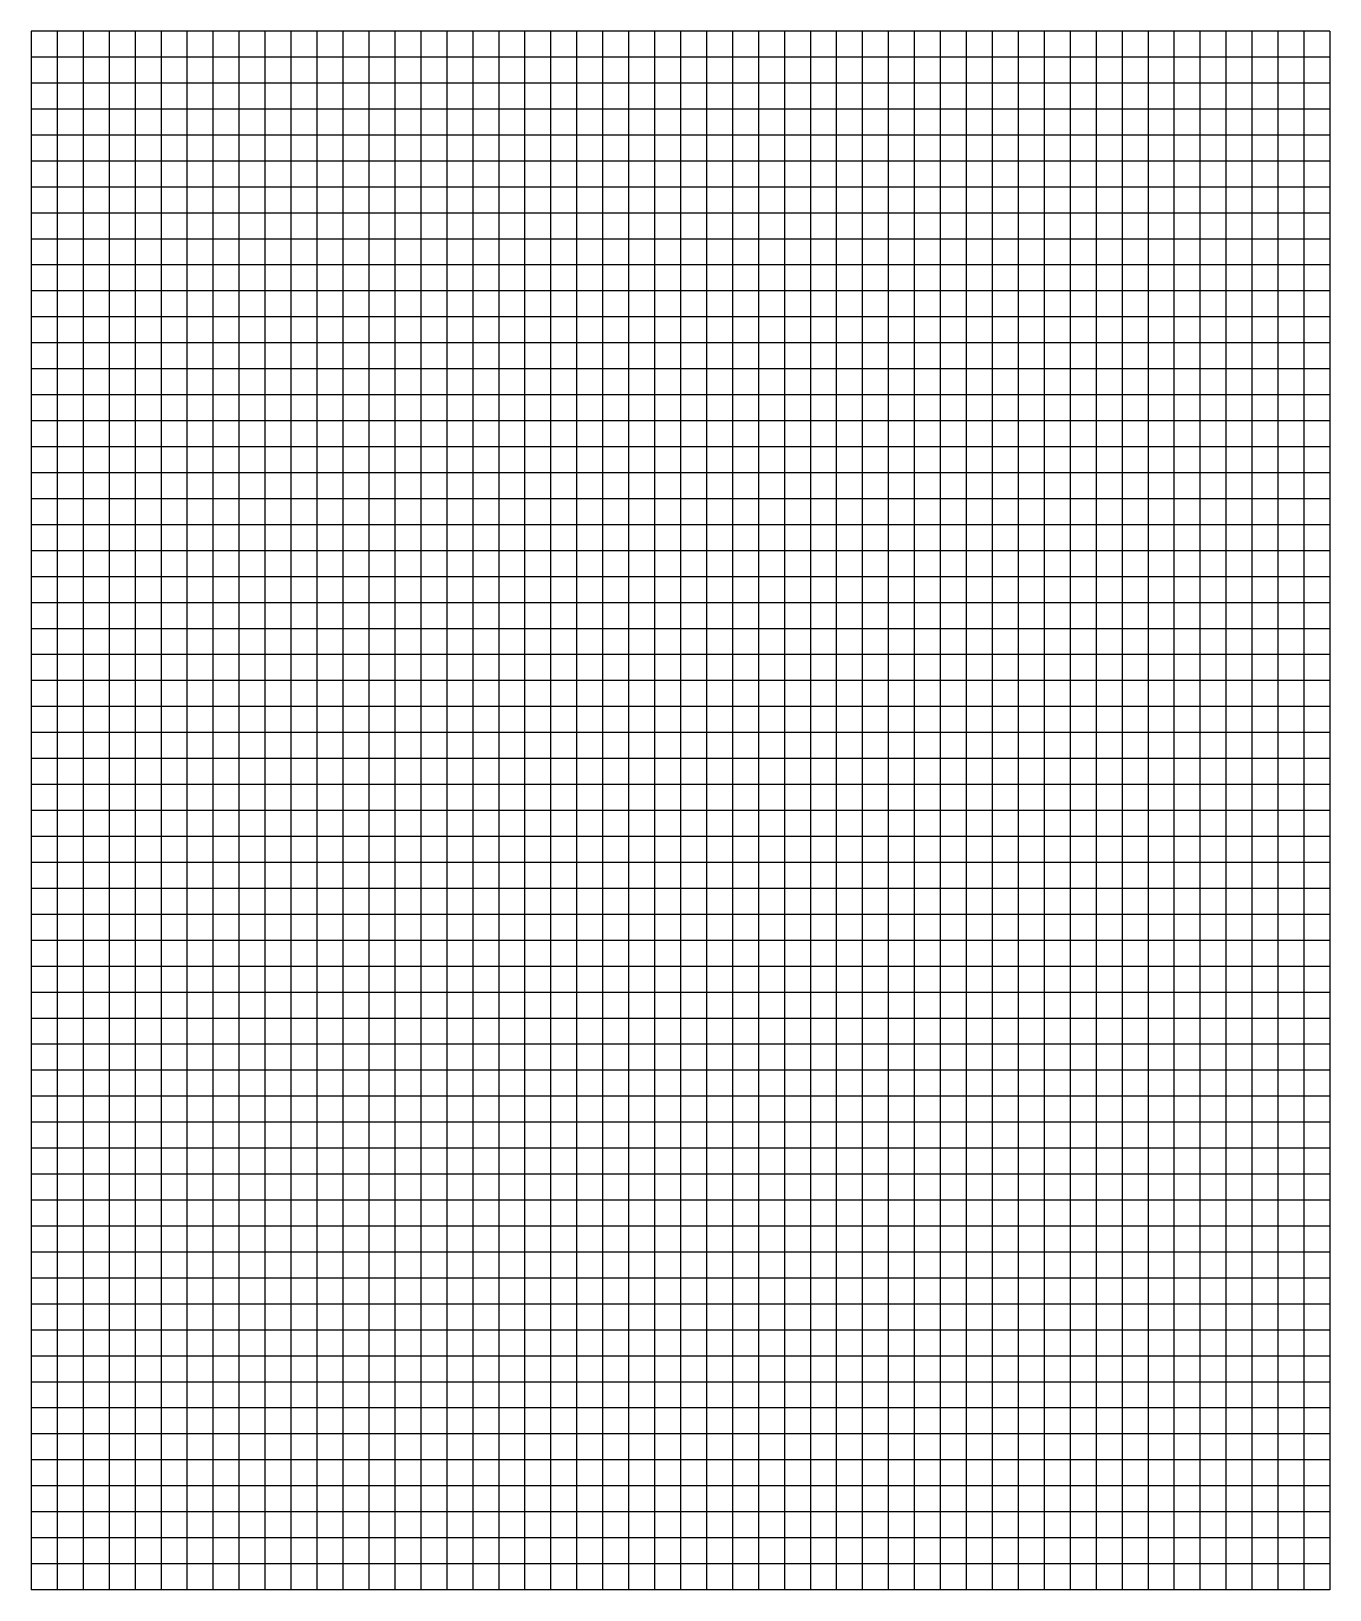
# Model space of a CAD drawing. Header units: millimetres. Extents: x 935 to 1185, y 918 to 1218.
import ezdxf

# ---------------------------------------------------------------- set-up
doc = ezdxf.new("R2010")
doc.units = ezdxf.units.MM
doc.layers.add('grid_5mm_NE', color=10, linetype='Continuous')

msp = doc.modelspace()

# ---------------------------------------------------------------- linework, layer by layer
at = {"layer": 'grid_5mm_NE', "color": 7}
for points in [[(935.11, 1217.91), (935.11, 1215.41), (935.11, 1212.91), (935.11, 1210.41), (935.11, 1207.91), (935.11, 1205.41), (935.11, 1202.91), (935.11, 1200.41), (935.11, 1197.91), (935.11, 1195.41), (935.11, 1192.91), (935.11, 1190.41), (935.11, 1187.91), (935.11, 1185.41), (935.11, 1182.91), (935.11, 1180.41), (935.11, 1177.91), (935.11, 1175.41), (935.11, 1172.91), (935.11, 1170.41), (935.11, 1167.91), (935.11, 1165.41), (935.11, 1162.91), (935.11, 1160.41), (935.11, 1157.91), (935.11, 1155.41), (935.11, 1152.91), (935.11, 1150.41), (935.11, 1147.91), (935.11, 1145.41), (935.11, 1142.91), (935.11, 1140.41), (935.11, 1137.91), (935.11, 1135.41), (935.11, 1132.91), (935.11, 1130.41), (935.11, 1127.91), (935.11, 1125.41), (935.11, 1122.91), (935.11, 1120.41), (935.11, 1117.91), (935.11, 1115.41), (935.11, 1112.91), (935.11, 1110.41), (935.11, 1107.91), (935.11, 1105.41), (935.11, 1102.91), (935.11, 1100.41), (935.11, 1097.91), (935.11, 1095.41), (935.11, 1092.91), (935.11, 1090.41), (935.11, 1087.91), (935.11, 1085.41), (935.11, 1082.91), (935.11, 1080.41), (935.11, 1077.91), (935.11, 1075.41), (935.11, 1072.91), (935.11, 1070.41), (935.11, 1067.91), (935.11, 1065.41), (935.11, 1062.91), (935.11, 1060.41), (935.11, 1057.91), (935.11, 1055.41), (935.11, 1052.91), (935.11, 1050.41), (935.11, 1047.91), (935.11, 1045.41), (935.11, 1042.91), (935.11, 1040.41), (935.11, 1037.91), (935.11, 1035.41), (935.11, 1032.91), (935.11, 1030.41), (935.11, 1027.91), (935.11, 1025.41), (935.11, 1022.91), (935.11, 1020.41), (935.11, 1017.91), (935.11, 1015.41), (935.11, 1012.91), (935.11, 1010.41), (935.11, 1007.91), (935.11, 1005.41), (935.11, 1002.91), (935.11, 1000.41), (935.11, 997.91), (935.11, 995.41), (935.11, 992.91), (935.11, 990.41), (935.11, 987.91), (935.11, 985.41), (935.11, 982.91), (935.11, 980.41), (935.11, 977.91), (935.11, 975.41), (935.11, 972.91), (935.11, 970.41), (935.11, 967.91), (935.11, 965.41), (935.11, 962.91), (935.11, 960.41), (935.11, 957.91), (935.11, 955.41), (935.11, 952.91), (935.11, 950.41), (935.11, 947.91), (935.11, 945.41), (935.11, 942.91), (935.11, 940.41), (935.11, 937.91), (935.11, 935.41), (935.11, 932.91), (935.11, 930.41), (935.11, 927.91), (935.11, 925.41), (935.11, 922.91), (935.11, 920.41), (935.11, 917.91)], [(1185.11, 1217.91), (1182.61, 1217.91), (1180.11, 1217.91), (1177.61, 1217.91), (1175.11, 1217.91), (1172.61, 1217.91), (1170.11, 1217.91), (1167.61, 1217.91), (1165.11, 1217.91), (1162.61, 1217.91), (1160.11, 1217.91), (1157.61, 1217.91), (1155.11, 1217.91), (1152.61, 1217.91), (1150.11, 1217.91), (1147.61, 1217.91), (1145.11, 1217.91), (1142.61, 1217.91), (1140.11, 1217.91), (1137.61, 1217.91), (1135.11, 1217.91), (1132.61, 1217.91), (1130.11, 1217.91), (1127.61, 1217.91), (1125.11, 1217.91), (1122.61, 1217.91), (1120.11, 1217.91), (1117.61, 1217.91), (1115.11, 1217.91), (1112.61, 1217.91), (1110.11, 1217.91), (1107.61, 1217.91), (1105.11, 1217.91), (1102.61, 1217.91), (1100.11, 1217.91), (1097.61, 1217.91), (1095.11, 1217.91), (1092.61, 1217.91), (1090.11, 1217.91), (1087.61, 1217.91), (1085.11, 1217.91), (1082.61, 1217.91), (1080.11, 1217.91), (1077.61, 1217.91), (1075.11, 1217.91), (1072.61, 1217.91), (1070.11, 1217.91), (1067.61, 1217.91), (1065.11, 1217.91), (1062.61, 1217.91), (1060.11, 1217.91), (1057.61, 1217.91), (1055.11, 1217.91), (1052.61, 1217.91), (1050.11, 1217.91), (1047.61, 1217.91), (1045.11, 1217.91), (1042.61, 1217.91), (1040.11, 1217.91), (1037.61, 1217.91), (1035.11, 1217.91), (1032.61, 1217.91), (1030.11, 1217.91), (1027.61, 1217.91), (1025.11, 1217.91), (1022.61, 1217.91), (1020.11, 1217.91), (1017.61, 1217.91), (1015.11, 1217.91), (1012.61, 1217.91), (1010.11, 1217.91), (1007.61, 1217.91), (1005.11, 1217.91), (1002.61, 1217.91), (1000.11, 1217.91), (997.61, 1217.91), (995.11, 1217.91), (992.61, 1217.91), (990.11, 1217.91), (987.61, 1217.91), (985.11, 1217.91), (982.61, 1217.91), (980.11, 1217.91), (977.61, 1217.91), (975.11, 1217.91), (972.61, 1217.91), (970.11, 1217.91), (967.61, 1217.91), (965.11, 1217.91), (962.61, 1217.91), (960.11, 1217.91), (957.61, 1217.91), (955.11, 1217.91), (952.61, 1217.91), (950.11, 1217.91), (947.61, 1217.91), (945.11, 1217.91), (942.61, 1217.91), (940.11, 1217.91), (937.61, 1217.91), (935.11, 1217.91)], [(940.11, 1217.91), (940.11, 1215.41), (940.11, 1212.91), (940.11, 1210.41), (940.11, 1207.91), (940.11, 1205.41), (940.11, 1202.91), (940.11, 1200.41), (940.11, 1197.91), (940.11, 1195.41), (940.11, 1192.91), (940.11, 1190.41), (940.11, 1187.91), (940.11, 1185.41), (940.11, 1182.91), (940.11, 1180.41), (940.11, 1177.91), (940.11, 1175.41), (940.11, 1172.91), (940.11, 1170.41), (940.11, 1167.91), (940.11, 1165.41), (940.11, 1162.91), (940.11, 1160.41), (940.11, 1157.91), (940.11, 1155.41), (940.11, 1152.91), (940.11, 1150.41), (940.11, 1147.91), (940.11, 1145.41), (940.11, 1142.91), (940.11, 1140.41), (940.11, 1137.91), (940.11, 1135.41), (940.11, 1132.91), (940.11, 1130.41), (940.11, 1127.91), (940.11, 1125.41), (940.11, 1122.91), (940.11, 1120.41), (940.11, 1117.91), (940.11, 1115.41), (940.11, 1112.91), (940.11, 1110.41), (940.11, 1107.91), (940.11, 1105.41), (940.11, 1102.91), (940.11, 1100.41), (940.11, 1097.91), (940.11, 1095.41), (940.11, 1092.91), (940.11, 1090.41), (940.11, 1087.91), (940.11, 1085.41), (940.11, 1082.91), (940.11, 1080.41), (940.11, 1077.91), (940.11, 1075.41), (940.11, 1072.91), (940.11, 1070.41), (940.11, 1067.91), (940.11, 1065.41), (940.11, 1062.91), (940.11, 1060.41), (940.11, 1057.91), (940.11, 1055.41), (940.11, 1052.91), (940.11, 1050.41), (940.11, 1047.91), (940.11, 1045.41), (940.11, 1042.91), (940.11, 1040.41), (940.11, 1037.91), (940.11, 1035.41), (940.11, 1032.91), (940.11, 1030.41), (940.11, 1027.91), (940.11, 1025.41), (940.11, 1022.91), (940.11, 1020.41), (940.11, 1017.91), (940.11, 1015.41), (940.11, 1012.91), (940.11, 1010.41), (940.11, 1007.91), (940.11, 1005.41), (940.11, 1002.91), (940.11, 1000.41), (940.11, 997.91), (940.11, 995.41), (940.11, 992.91), (940.11, 990.41), (940.11, 987.91), (940.11, 985.41), (940.11, 982.91), (940.11, 980.41), (940.11, 977.91), (940.11, 975.41), (940.11, 972.91), (940.11, 970.41), (940.11, 967.91), (940.11, 965.41), (940.11, 962.91), (940.11, 960.41), (940.11, 957.91), (940.11, 955.41), (940.11, 952.91), (940.11, 950.41), (940.11, 947.91), (940.11, 945.41), (940.11, 942.91), (940.11, 940.41), (940.11, 937.91), (940.11, 935.41), (940.11, 932.91), (940.11, 930.41), (940.11, 927.91), (940.11, 925.41), (940.11, 922.91), (940.11, 920.41), (940.11, 917.91)], [(945.11, 1217.91), (945.11, 1215.41), (945.11, 1212.91), (945.11, 1210.41), (945.11, 1207.91), (945.11, 1205.41), (945.11, 1202.91), (945.11, 1200.41), (945.11, 1197.91), (945.11, 1195.41), (945.11, 1192.91), (945.11, 1190.41), (945.11, 1187.91), (945.11, 1185.41), (945.11, 1182.91), (945.11, 1180.41), (945.11, 1177.91), (945.11, 1175.41), (945.11, 1172.91), (945.11, 1170.41), (945.11, 1167.91), (945.11, 1165.41), (945.11, 1162.91), (945.11, 1160.41), (945.11, 1157.91), (945.11, 1155.41), (945.11, 1152.91), (945.11, 1150.41), (945.11, 1147.91), (945.11, 1145.41), (945.11, 1142.91), (945.11, 1140.41), (945.11, 1137.91), (945.11, 1135.41), (945.11, 1132.91), (945.11, 1130.41), (945.11, 1127.91), (945.11, 1125.41), (945.11, 1122.91), (945.11, 1120.41), (945.11, 1117.91), (945.11, 1115.41), (945.11, 1112.91), (945.11, 1110.41), (945.11, 1107.91), (945.11, 1105.41), (945.11, 1102.91), (945.11, 1100.41), (945.11, 1097.91), (945.11, 1095.41), (945.11, 1092.91), (945.11, 1090.41), (945.11, 1087.91), (945.11, 1085.41), (945.11, 1082.91), (945.11, 1080.41), (945.11, 1077.91), (945.11, 1075.41), (945.11, 1072.91), (945.11, 1070.41), (945.11, 1067.91), (945.11, 1065.41), (945.11, 1062.91), (945.11, 1060.41), (945.11, 1057.91), (945.11, 1055.41), (945.11, 1052.91), (945.11, 1050.41), (945.11, 1047.91), (945.11, 1045.41), (945.11, 1042.91), (945.11, 1040.41), (945.11, 1037.91), (945.11, 1035.41), (945.11, 1032.91), (945.11, 1030.41), (945.11, 1027.91), (945.11, 1025.41), (945.11, 1022.91), (945.11, 1020.41), (945.11, 1017.91), (945.11, 1015.41), (945.11, 1012.91), (945.11, 1010.41), (945.11, 1007.91), (945.11, 1005.41), (945.11, 1002.91), (945.11, 1000.41), (945.11, 997.91), (945.11, 995.41), (945.11, 992.91), (945.11, 990.41), (945.11, 987.91), (945.11, 985.41), (945.11, 982.91), (945.11, 980.41), (945.11, 977.91), (945.11, 975.41), (945.11, 972.91), (945.11, 970.41), (945.11, 967.91), (945.11, 965.41), (945.11, 962.91), (945.11, 960.41), (945.11, 957.91), (945.11, 955.41), (945.11, 952.91), (945.11, 950.41), (945.11, 947.91), (945.11, 945.41), (945.11, 942.91), (945.11, 940.41), (945.11, 937.91), (945.11, 935.41), (945.11, 932.91), (945.11, 930.41), (945.11, 927.91), (945.11, 925.41), (945.11, 922.91), (945.11, 920.41), (945.11, 917.91)], [(950.11, 1217.91), (950.11, 1215.41), (950.11, 1212.91), (950.11, 1210.41), (950.11, 1207.91), (950.11, 1205.41), (950.11, 1202.91), (950.11, 1200.41), (950.11, 1197.91), (950.11, 1195.41), (950.11, 1192.91), (950.11, 1190.41), (950.11, 1187.91), (950.11, 1185.41), (950.11, 1182.91), (950.11, 1180.41), (950.11, 1177.91), (950.11, 1175.41), (950.11, 1172.91), (950.11, 1170.41), (950.11, 1167.91), (950.11, 1165.41), (950.11, 1162.91), (950.11, 1160.41), (950.11, 1157.91), (950.11, 1155.41), (950.11, 1152.91), (950.11, 1150.41), (950.11, 1147.91), (950.11, 1145.41), (950.11, 1142.91), (950.11, 1140.41), (950.11, 1137.91), (950.11, 1135.41), (950.11, 1132.91), (950.11, 1130.41), (950.11, 1127.91), (950.11, 1125.41), (950.11, 1122.91), (950.11, 1120.41), (950.11, 1117.91), (950.11, 1115.41), (950.11, 1112.91), (950.11, 1110.41), (950.11, 1107.91), (950.11, 1105.41), (950.11, 1102.91), (950.11, 1100.41), (950.11, 1097.91), (950.11, 1095.41), (950.11, 1092.91), (950.11, 1090.41), (950.11, 1087.91), (950.11, 1085.41), (950.11, 1082.91), (950.11, 1080.41), (950.11, 1077.91), (950.11, 1075.41), (950.11, 1072.91), (950.11, 1070.41), (950.11, 1067.91), (950.11, 1065.41), (950.11, 1062.91), (950.11, 1060.41), (950.11, 1057.91), (950.11, 1055.41), (950.11, 1052.91), (950.11, 1050.41), (950.11, 1047.91), (950.11, 1045.41), (950.11, 1042.91), (950.11, 1040.41), (950.11, 1037.91), (950.11, 1035.41), (950.11, 1032.91), (950.11, 1030.41), (950.11, 1027.91), (950.11, 1025.41), (950.11, 1022.91), (950.11, 1020.41), (950.11, 1017.91), (950.11, 1015.41), (950.11, 1012.91), (950.11, 1010.41), (950.11, 1007.91), (950.11, 1005.41), (950.11, 1002.91), (950.11, 1000.41), (950.11, 997.91), (950.11, 995.41), (950.11, 992.91), (950.11, 990.41), (950.11, 987.91), (950.11, 985.41), (950.11, 982.91), (950.11, 980.41), (950.11, 977.91), (950.11, 975.41), (950.11, 972.91), (950.11, 970.41), (950.11, 967.91), (950.11, 965.41), (950.11, 962.91), (950.11, 960.41), (950.11, 957.91), (950.11, 955.41), (950.11, 952.91), (950.11, 950.41), (950.11, 947.91), (950.11, 945.41), (950.11, 942.91), (950.11, 940.41), (950.11, 937.91), (950.11, 935.41), (950.11, 932.91), (950.11, 930.41), (950.11, 927.91), (950.11, 925.41), (950.11, 922.91), (950.11, 920.41), (950.11, 917.91)], [(955.11, 1217.91), (955.11, 1215.41), (955.11, 1212.91), (955.11, 1210.41), (955.11, 1207.91), (955.11, 1205.41), (955.11, 1202.91), (955.11, 1200.41), (955.11, 1197.91), (955.11, 1195.41), (955.11, 1192.91), (955.11, 1190.41), (955.11, 1187.91), (955.11, 1185.41), (955.11, 1182.91), (955.11, 1180.41), (955.11, 1177.91), (955.11, 1175.41), (955.11, 1172.91), (955.11, 1170.41), (955.11, 1167.91), (955.11, 1165.41), (955.11, 1162.91), (955.11, 1160.41), (955.11, 1157.91), (955.11, 1155.41), (955.11, 1152.91), (955.11, 1150.41), (955.11, 1147.91), (955.11, 1145.41), (955.11, 1142.91), (955.11, 1140.41), (955.11, 1137.91), (955.11, 1135.41), (955.11, 1132.91), (955.11, 1130.41), (955.11, 1127.91), (955.11, 1125.41), (955.11, 1122.91), (955.11, 1120.41), (955.11, 1117.91), (955.11, 1115.41), (955.11, 1112.91), (955.11, 1110.41), (955.11, 1107.91), (955.11, 1105.41), (955.11, 1102.91), (955.11, 1100.41), (955.11, 1097.91), (955.11, 1095.41), (955.11, 1092.91), (955.11, 1090.41), (955.11, 1087.91), (955.11, 1085.41), (955.11, 1082.91), (955.11, 1080.41), (955.11, 1077.91), (955.11, 1075.41), (955.11, 1072.91), (955.11, 1070.41), (955.11, 1067.91), (955.11, 1065.41), (955.11, 1062.91), (955.11, 1060.41), (955.11, 1057.91), (955.11, 1055.41), (955.11, 1052.91), (955.11, 1050.41), (955.11, 1047.91), (955.11, 1045.41), (955.11, 1042.91), (955.11, 1040.41), (955.11, 1037.91), (955.11, 1035.41), (955.11, 1032.91), (955.11, 1030.41), (955.11, 1027.91), (955.11, 1025.41), (955.11, 1022.91), (955.11, 1020.41), (955.11, 1017.91), (955.11, 1015.41), (955.11, 1012.91), (955.11, 1010.41), (955.11, 1007.91), (955.11, 1005.41), (955.11, 1002.91), (955.11, 1000.41), (955.11, 997.91), (955.11, 995.41), (955.11, 992.91), (955.11, 990.41), (955.11, 987.91), (955.11, 985.41), (955.11, 982.91), (955.11, 980.41), (955.11, 977.91), (955.11, 975.41), (955.11, 972.91), (955.11, 970.41), (955.11, 967.91), (955.11, 965.41), (955.11, 962.91), (955.11, 960.41), (955.11, 957.91), (955.11, 955.41), (955.11, 952.91), (955.11, 950.41), (955.11, 947.91), (955.11, 945.41), (955.11, 942.91), (955.11, 940.41), (955.11, 937.91), (955.11, 935.41), (955.11, 932.91), (955.11, 930.41), (955.11, 927.91), (955.11, 925.41), (955.11, 922.91), (955.11, 920.41), (955.11, 917.91)], [(960.11, 1217.91), (960.11, 1215.41), (960.11, 1212.91), (960.11, 1210.41), (960.11, 1207.91), (960.11, 1205.41), (960.11, 1202.91), (960.11, 1200.41), (960.11, 1197.91), (960.11, 1195.41), (960.11, 1192.91), (960.11, 1190.41), (960.11, 1187.91), (960.11, 1185.41), (960.11, 1182.91), (960.11, 1180.41), (960.11, 1177.91), (960.11, 1175.41), (960.11, 1172.91), (960.11, 1170.41), (960.11, 1167.91), (960.11, 1165.41), (960.11, 1162.91), (960.11, 1160.41), (960.11, 1157.91), (960.11, 1155.41), (960.11, 1152.91), (960.11, 1150.41), (960.11, 1147.91), (960.11, 1145.41), (960.11, 1142.91), (960.11, 1140.41), (960.11, 1137.91), (960.11, 1135.41), (960.11, 1132.91), (960.11, 1130.41), (960.11, 1127.91), (960.11, 1125.41), (960.11, 1122.91), (960.11, 1120.41), (960.11, 1117.91), (960.11, 1115.41), (960.11, 1112.91), (960.11, 1110.41), (960.11, 1107.91), (960.11, 1105.41), (960.11, 1102.91), (960.11, 1100.41), (960.11, 1097.91), (960.11, 1095.41), (960.11, 1092.91), (960.11, 1090.41), (960.11, 1087.91), (960.11, 1085.41), (960.11, 1082.91), (960.11, 1080.41), (960.11, 1077.91), (960.11, 1075.41), (960.11, 1072.91), (960.11, 1070.41), (960.11, 1067.91), (960.11, 1065.41), (960.11, 1062.91), (960.11, 1060.41), (960.11, 1057.91), (960.11, 1055.41), (960.11, 1052.91), (960.11, 1050.41), (960.11, 1047.91), (960.11, 1045.41), (960.11, 1042.91), (960.11, 1040.41), (960.11, 1037.91), (960.11, 1035.41), (960.11, 1032.91), (960.11, 1030.41), (960.11, 1027.91), (960.11, 1025.41), (960.11, 1022.91), (960.11, 1020.41), (960.11, 1017.91), (960.11, 1015.41), (960.11, 1012.91), (960.11, 1010.41), (960.11, 1007.91), (960.11, 1005.41), (960.11, 1002.91), (960.11, 1000.41), (960.11, 997.91), (960.11, 995.41), (960.11, 992.91), (960.11, 990.41), (960.11, 987.91), (960.11, 985.41), (960.11, 982.91), (960.11, 980.41), (960.11, 977.91), (960.11, 975.41), (960.11, 972.91), (960.11, 970.41), (960.11, 967.91), (960.11, 965.41), (960.11, 962.91), (960.11, 960.41), (960.11, 957.91), (960.11, 955.41), (960.11, 952.91), (960.11, 950.41), (960.11, 947.91), (960.11, 945.41), (960.11, 942.91), (960.11, 940.41), (960.11, 937.91), (960.11, 935.41), (960.11, 932.91), (960.11, 930.41), (960.11, 927.91), (960.11, 925.41), (960.11, 922.91), (960.11, 920.41), (960.11, 917.91)], [(965.11, 1217.91), (965.11, 1215.41), (965.11, 1212.91), (965.11, 1210.41), (965.11, 1207.91), (965.11, 1205.41), (965.11, 1202.91), (965.11, 1200.41), (965.11, 1197.91), (965.11, 1195.41), (965.11, 1192.91), (965.11, 1190.41), (965.11, 1187.91), (965.11, 1185.41), (965.11, 1182.91), (965.11, 1180.41), (965.11, 1177.91), (965.11, 1175.41), (965.11, 1172.91), (965.11, 1170.41), (965.11, 1167.91), (965.11, 1165.41), (965.11, 1162.91), (965.11, 1160.41), (965.11, 1157.91), (965.11, 1155.41), (965.11, 1152.91), (965.11, 1150.41), (965.11, 1147.91), (965.11, 1145.41), (965.11, 1142.91), (965.11, 1140.41), (965.11, 1137.91), (965.11, 1135.41), (965.11, 1132.91), (965.11, 1130.41), (965.11, 1127.91), (965.11, 1125.41), (965.11, 1122.91), (965.11, 1120.41), (965.11, 1117.91), (965.11, 1115.41), (965.11, 1112.91), (965.11, 1110.41), (965.11, 1107.91), (965.11, 1105.41), (965.11, 1102.91), (965.11, 1100.41), (965.11, 1097.91), (965.11, 1095.41), (965.11, 1092.91), (965.11, 1090.41), (965.11, 1087.91), (965.11, 1085.41), (965.11, 1082.91), (965.11, 1080.41), (965.11, 1077.91), (965.11, 1075.41), (965.11, 1072.91), (965.11, 1070.41), (965.11, 1067.91), (965.11, 1065.41), (965.11, 1062.91), (965.11, 1060.41), (965.11, 1057.91), (965.11, 1055.41), (965.11, 1052.91), (965.11, 1050.41), (965.11, 1047.91), (965.11, 1045.41), (965.11, 1042.91), (965.11, 1040.41), (965.11, 1037.91), (965.11, 1035.41), (965.11, 1032.91), (965.11, 1030.41), (965.11, 1027.91), (965.11, 1025.41), (965.11, 1022.91), (965.11, 1020.41), (965.11, 1017.91), (965.11, 1015.41), (965.11, 1012.91), (965.11, 1010.41), (965.11, 1007.91), (965.11, 1005.41), (965.11, 1002.91), (965.11, 1000.41), (965.11, 997.91), (965.11, 995.41), (965.11, 992.91), (965.11, 990.41), (965.11, 987.91), (965.11, 985.41), (965.11, 982.91), (965.11, 980.41), (965.11, 977.91), (965.11, 975.41), (965.11, 972.91), (965.11, 970.41), (965.11, 967.91), (965.11, 965.41), (965.11, 962.91), (965.11, 960.41), (965.11, 957.91), (965.11, 955.41), (965.11, 952.91), (965.11, 950.41), (965.11, 947.91), (965.11, 945.41), (965.11, 942.91), (965.11, 940.41), (965.11, 937.91), (965.11, 935.41), (965.11, 932.91), (965.11, 930.41), (965.11, 927.91), (965.11, 925.41), (965.11, 922.91), (965.11, 920.41), (965.11, 917.91)], [(970.11, 1217.91), (970.11, 1215.41), (970.11, 1212.91), (970.11, 1210.41), (970.11, 1207.91), (970.11, 1205.41), (970.11, 1202.91), (970.11, 1200.41), (970.11, 1197.91), (970.11, 1195.41), (970.11, 1192.91), (970.11, 1190.41), (970.11, 1187.91), (970.11, 1185.41), (970.11, 1182.91), (970.11, 1180.41), (970.11, 1177.91), (970.11, 1175.41), (970.11, 1172.91), (970.11, 1170.41), (970.11, 1167.91), (970.11, 1165.41), (970.11, 1162.91), (970.11, 1160.41), (970.11, 1157.91), (970.11, 1155.41), (970.11, 1152.91), (970.11, 1150.41), (970.11, 1147.91), (970.11, 1145.41), (970.11, 1142.91), (970.11, 1140.41), (970.11, 1137.91), (970.11, 1135.41), (970.11, 1132.91), (970.11, 1130.41), (970.11, 1127.91), (970.11, 1125.41), (970.11, 1122.91), (970.11, 1120.41), (970.11, 1117.91), (970.11, 1115.41), (970.11, 1112.91), (970.11, 1110.41), (970.11, 1107.91), (970.11, 1105.41), (970.11, 1102.91), (970.11, 1100.41), (970.11, 1097.91), (970.11, 1095.41), (970.11, 1092.91), (970.11, 1090.41), (970.11, 1087.91), (970.11, 1085.41), (970.11, 1082.91), (970.11, 1080.41), (970.11, 1077.91), (970.11, 1075.41), (970.11, 1072.91), (970.11, 1070.41), (970.11, 1067.91), (970.11, 1065.41), (970.11, 1062.91), (970.11, 1060.41), (970.11, 1057.91), (970.11, 1055.41), (970.11, 1052.91), (970.11, 1050.41), (970.11, 1047.91), (970.11, 1045.41), (970.11, 1042.91), (970.11, 1040.41), (970.11, 1037.91), (970.11, 1035.41), (970.11, 1032.91), (970.11, 1030.41), (970.11, 1027.91), (970.11, 1025.41), (970.11, 1022.91), (970.11, 1020.41), (970.11, 1017.91), (970.11, 1015.41), (970.11, 1012.91), (970.11, 1010.41), (970.11, 1007.91), (970.11, 1005.41), (970.11, 1002.91), (970.11, 1000.41), (970.11, 997.91), (970.11, 995.41), (970.11, 992.91), (970.11, 990.41), (970.11, 987.91), (970.11, 985.41), (970.11, 982.91), (970.11, 980.41), (970.11, 977.91), (970.11, 975.41), (970.11, 972.91), (970.11, 970.41), (970.11, 967.91), (970.11, 965.41), (970.11, 962.91), (970.11, 960.41), (970.11, 957.91), (970.11, 955.41), (970.11, 952.91), (970.11, 950.41), (970.11, 947.91), (970.11, 945.41), (970.11, 942.91), (970.11, 940.41), (970.11, 937.91), (970.11, 935.41), (970.11, 932.91), (970.11, 930.41), (970.11, 927.91), (970.11, 925.41), (970.11, 922.91), (970.11, 920.41), (970.11, 917.91)], [(975.11, 1217.91), (975.11, 1215.41), (975.11, 1212.91), (975.11, 1210.41), (975.11, 1207.91), (975.11, 1205.41), (975.11, 1202.91), (975.11, 1200.41), (975.11, 1197.91), (975.11, 1195.41), (975.11, 1192.91), (975.11, 1190.41), (975.11, 1187.91), (975.11, 1185.41), (975.11, 1182.91), (975.11, 1180.41), (975.11, 1177.91), (975.11, 1175.41), (975.11, 1172.91), (975.11, 1170.41), (975.11, 1167.91), (975.11, 1165.41), (975.11, 1162.91), (975.11, 1160.41), (975.11, 1157.91), (975.11, 1155.41), (975.11, 1152.91), (975.11, 1150.41), (975.11, 1147.91), (975.11, 1145.41), (975.11, 1142.91), (975.11, 1140.41), (975.11, 1137.91), (975.11, 1135.41), (975.11, 1132.91), (975.11, 1130.41), (975.11, 1127.91), (975.11, 1125.41), (975.11, 1122.91), (975.11, 1120.41), (975.11, 1117.91), (975.11, 1115.41), (975.11, 1112.91), (975.11, 1110.41), (975.11, 1107.91), (975.11, 1105.41), (975.11, 1102.91), (975.11, 1100.41), (975.11, 1097.91), (975.11, 1095.41), (975.11, 1092.91), (975.11, 1090.41), (975.11, 1087.91), (975.11, 1085.41), (975.11, 1082.91), (975.11, 1080.41), (975.11, 1077.91), (975.11, 1075.41), (975.11, 1072.91), (975.11, 1070.41), (975.11, 1067.91), (975.11, 1065.41), (975.11, 1062.91), (975.11, 1060.41), (975.11, 1057.91), (975.11, 1055.41), (975.11, 1052.91), (975.11, 1050.41), (975.11, 1047.91), (975.11, 1045.41), (975.11, 1042.91), (975.11, 1040.41), (975.11, 1037.91), (975.11, 1035.41), (975.11, 1032.91), (975.11, 1030.41), (975.11, 1027.91), (975.11, 1025.41), (975.11, 1022.91), (975.11, 1020.41), (975.11, 1017.91), (975.11, 1015.41), (975.11, 1012.91), (975.11, 1010.41), (975.11, 1007.91), (975.11, 1005.41), (975.11, 1002.91), (975.11, 1000.41), (975.11, 997.91), (975.11, 995.41), (975.11, 992.91), (975.11, 990.41), (975.11, 987.91), (975.11, 985.41), (975.11, 982.91), (975.11, 980.41), (975.11, 977.91), (975.11, 975.41), (975.11, 972.91), (975.11, 970.41), (975.11, 967.91), (975.11, 965.41), (975.11, 962.91), (975.11, 960.41), (975.11, 957.91), (975.11, 955.41), (975.11, 952.91), (975.11, 950.41), (975.11, 947.91), (975.11, 945.41), (975.11, 942.91), (975.11, 940.41), (975.11, 937.91), (975.11, 935.41), (975.11, 932.91), (975.11, 930.41), (975.11, 927.91), (975.11, 925.41), (975.11, 922.91), (975.11, 920.41), (975.11, 917.91)], [(980.11, 1217.91), (980.11, 1215.41), (980.11, 1212.91), (980.11, 1210.41), (980.11, 1207.91), (980.11, 1205.41), (980.11, 1202.91), (980.11, 1200.41), (980.11, 1197.91), (980.11, 1195.41), (980.11, 1192.91), (980.11, 1190.41), (980.11, 1187.91), (980.11, 1185.41), (980.11, 1182.91), (980.11, 1180.41), (980.11, 1177.91), (980.11, 1175.41), (980.11, 1172.91), (980.11, 1170.41), (980.11, 1167.91), (980.11, 1165.41), (980.11, 1162.91), (980.11, 1160.41), (980.11, 1157.91), (980.11, 1155.41), (980.11, 1152.91), (980.11, 1150.41), (980.11, 1147.91), (980.11, 1145.41), (980.11, 1142.91), (980.11, 1140.41), (980.11, 1137.91), (980.11, 1135.41), (980.11, 1132.91), (980.11, 1130.41), (980.11, 1127.91), (980.11, 1125.41), (980.11, 1122.91), (980.11, 1120.41), (980.11, 1117.91), (980.11, 1115.41), (980.11, 1112.91), (980.11, 1110.41), (980.11, 1107.91), (980.11, 1105.41), (980.11, 1102.91), (980.11, 1100.41), (980.11, 1097.91), (980.11, 1095.41), (980.11, 1092.91), (980.11, 1090.41), (980.11, 1087.91), (980.11, 1085.41), (980.11, 1082.91), (980.11, 1080.41), (980.11, 1077.91), (980.11, 1075.41), (980.11, 1072.91), (980.11, 1070.41), (980.11, 1067.91), (980.11, 1065.41), (980.11, 1062.91), (980.11, 1060.41), (980.11, 1057.91), (980.11, 1055.41), (980.11, 1052.91), (980.11, 1050.41), (980.11, 1047.91), (980.11, 1045.41), (980.11, 1042.91), (980.11, 1040.41), (980.11, 1037.91), (980.11, 1035.41), (980.11, 1032.91), (980.11, 1030.41), (980.11, 1027.91), (980.11, 1025.41), (980.11, 1022.91), (980.11, 1020.41), (980.11, 1017.91), (980.11, 1015.41), (980.11, 1012.91), (980.11, 1010.41), (980.11, 1007.91), (980.11, 1005.41), (980.11, 1002.91), (980.11, 1000.41), (980.11, 997.91), (980.11, 995.41), (980.11, 992.91), (980.11, 990.41), (980.11, 987.91), (980.11, 985.41), (980.11, 982.91), (980.11, 980.41), (980.11, 977.91), (980.11, 975.41), (980.11, 972.91), (980.11, 970.41), (980.11, 967.91), (980.11, 965.41), (980.11, 962.91), (980.11, 960.41), (980.11, 957.91), (980.11, 955.41), (980.11, 952.91), (980.11, 950.41), (980.11, 947.91), (980.11, 945.41), (980.11, 942.91), (980.11, 940.41), (980.11, 937.91), (980.11, 935.41), (980.11, 932.91), (980.11, 930.41), (980.11, 927.91), (980.11, 925.41), (980.11, 922.91), (980.11, 920.41), (980.11, 917.91)], [(985.11, 1217.91), (985.11, 1215.41), (985.11, 1212.91), (985.11, 1210.41), (985.11, 1207.91), (985.11, 1205.41), (985.11, 1202.91), (985.11, 1200.41), (985.11, 1197.91), (985.11, 1195.41), (985.11, 1192.91), (985.11, 1190.41), (985.11, 1187.91), (985.11, 1185.41), (985.11, 1182.91), (985.11, 1180.41), (985.11, 1177.91), (985.11, 1175.41), (985.11, 1172.91), (985.11, 1170.41), (985.11, 1167.91), (985.11, 1165.41), (985.11, 1162.91), (985.11, 1160.41), (985.11, 1157.91), (985.11, 1155.41), (985.11, 1152.91), (985.11, 1150.41), (985.11, 1147.91), (985.11, 1145.41), (985.11, 1142.91), (985.11, 1140.41), (985.11, 1137.91), (985.11, 1135.41), (985.11, 1132.91), (985.11, 1130.41), (985.11, 1127.91), (985.11, 1125.41), (985.11, 1122.91), (985.11, 1120.41), (985.11, 1117.91), (985.11, 1115.41), (985.11, 1112.91), (985.11, 1110.41), (985.11, 1107.91), (985.11, 1105.41), (985.11, 1102.91), (985.11, 1100.41), (985.11, 1097.91), (985.11, 1095.41), (985.11, 1092.91), (985.11, 1090.41), (985.11, 1087.91), (985.11, 1085.41), (985.11, 1082.91), (985.11, 1080.41), (985.11, 1077.91), (985.11, 1075.41), (985.11, 1072.91), (985.11, 1070.41), (985.11, 1067.91), (985.11, 1065.41), (985.11, 1062.91), (985.11, 1060.41), (985.11, 1057.91), (985.11, 1055.41), (985.11, 1052.91), (985.11, 1050.41), (985.11, 1047.91), (985.11, 1045.41), (985.11, 1042.91), (985.11, 1040.41), (985.11, 1037.91), (985.11, 1035.41), (985.11, 1032.91), (985.11, 1030.41), (985.11, 1027.91), (985.11, 1025.41), (985.11, 1022.91), (985.11, 1020.41), (985.11, 1017.91), (985.11, 1015.41), (985.11, 1012.91), (985.11, 1010.41), (985.11, 1007.91), (985.11, 1005.41), (985.11, 1002.91), (985.11, 1000.41), (985.11, 997.91), (985.11, 995.41), (985.11, 992.91), (985.11, 990.41), (985.11, 987.91), (985.11, 985.41), (985.11, 982.91), (985.11, 980.41), (985.11, 977.91), (985.11, 975.41), (985.11, 972.91), (985.11, 970.41), (985.11, 967.91), (985.11, 965.41), (985.11, 962.91), (985.11, 960.41), (985.11, 957.91), (985.11, 955.41), (985.11, 952.91), (985.11, 950.41), (985.11, 947.91), (985.11, 945.41), (985.11, 942.91), (985.11, 940.41), (985.11, 937.91), (985.11, 935.41), (985.11, 932.91), (985.11, 930.41), (985.11, 927.91), (985.11, 925.41), (985.11, 922.91), (985.11, 920.41), (985.11, 917.91)], [(990.11, 1217.91), (990.11, 1215.41), (990.11, 1212.91), (990.11, 1210.41), (990.11, 1207.91), (990.11, 1205.41), (990.11, 1202.91), (990.11, 1200.41), (990.11, 1197.91), (990.11, 1195.41), (990.11, 1192.91), (990.11, 1190.41), (990.11, 1187.91), (990.11, 1185.41), (990.11, 1182.91), (990.11, 1180.41), (990.11, 1177.91), (990.11, 1175.41), (990.11, 1172.91), (990.11, 1170.41), (990.11, 1167.91), (990.11, 1165.41), (990.11, 1162.91), (990.11, 1160.41), (990.11, 1157.91), (990.11, 1155.41), (990.11, 1152.91), (990.11, 1150.41), (990.11, 1147.91), (990.11, 1145.41), (990.11, 1142.91), (990.11, 1140.41), (990.11, 1137.91), (990.11, 1135.41), (990.11, 1132.91), (990.11, 1130.41), (990.11, 1127.91), (990.11, 1125.41), (990.11, 1122.91), (990.11, 1120.41), (990.11, 1117.91), (990.11, 1115.41), (990.11, 1112.91), (990.11, 1110.41), (990.11, 1107.91), (990.11, 1105.41), (990.11, 1102.91), (990.11, 1100.41), (990.11, 1097.91), (990.11, 1095.41), (990.11, 1092.91), (990.11, 1090.41), (990.11, 1087.91), (990.11, 1085.41), (990.11, 1082.91), (990.11, 1080.41), (990.11, 1077.91), (990.11, 1075.41), (990.11, 1072.91), (990.11, 1070.41), (990.11, 1067.91), (990.11, 1065.41), (990.11, 1062.91), (990.11, 1060.41), (990.11, 1057.91), (990.11, 1055.41), (990.11, 1052.91), (990.11, 1050.41), (990.11, 1047.91), (990.11, 1045.41), (990.11, 1042.91), (990.11, 1040.41), (990.11, 1037.91), (990.11, 1035.41), (990.11, 1032.91), (990.11, 1030.41), (990.11, 1027.91), (990.11, 1025.41), (990.11, 1022.91), (990.11, 1020.41), (990.11, 1017.91), (990.11, 1015.41), (990.11, 1012.91), (990.11, 1010.41), (990.11, 1007.91), (990.11, 1005.41), (990.11, 1002.91), (990.11, 1000.41), (990.11, 997.91), (990.11, 995.41), (990.11, 992.91), (990.11, 990.41), (990.11, 987.91), (990.11, 985.41), (990.11, 982.91), (990.11, 980.41), (990.11, 977.91), (990.11, 975.41), (990.11, 972.91), (990.11, 970.41), (990.11, 967.91), (990.11, 965.41), (990.11, 962.91), (990.11, 960.41), (990.11, 957.91), (990.11, 955.41), (990.11, 952.91), (990.11, 950.41), (990.11, 947.91), (990.11, 945.41), (990.11, 942.91), (990.11, 940.41), (990.11, 937.91), (990.11, 935.41), (990.11, 932.91), (990.11, 930.41), (990.11, 927.91), (990.11, 925.41), (990.11, 922.91), (990.11, 920.41), (990.11, 917.91)], [(995.11, 1217.91), (995.11, 1215.41), (995.11, 1212.91), (995.11, 1210.41), (995.11, 1207.91), (995.11, 1205.41), (995.11, 1202.91), (995.11, 1200.41), (995.11, 1197.91), (995.11, 1195.41), (995.11, 1192.91), (995.11, 1190.41), (995.11, 1187.91), (995.11, 1185.41), (995.11, 1182.91), (995.11, 1180.41), (995.11, 1177.91), (995.11, 1175.41), (995.11, 1172.91), (995.11, 1170.41), (995.11, 1167.91), (995.11, 1165.41), (995.11, 1162.91), (995.11, 1160.41), (995.11, 1157.91), (995.11, 1155.41), (995.11, 1152.91), (995.11, 1150.41), (995.11, 1147.91), (995.11, 1145.41), (995.11, 1142.91), (995.11, 1140.41), (995.11, 1137.91), (995.11, 1135.41), (995.11, 1132.91), (995.11, 1130.41), (995.11, 1127.91), (995.11, 1125.41), (995.11, 1122.91), (995.11, 1120.41), (995.11, 1117.91), (995.11, 1115.41), (995.11, 1112.91), (995.11, 1110.41), (995.11, 1107.91), (995.11, 1105.41), (995.11, 1102.91), (995.11, 1100.41), (995.11, 1097.91), (995.11, 1095.41), (995.11, 1092.91), (995.11, 1090.41), (995.11, 1087.91), (995.11, 1085.41), (995.11, 1082.91), (995.11, 1080.41), (995.11, 1077.91), (995.11, 1075.41), (995.11, 1072.91), (995.11, 1070.41), (995.11, 1067.91), (995.11, 1065.41), (995.11, 1062.91), (995.11, 1060.41), (995.11, 1057.91), (995.11, 1055.41), (995.11, 1052.91), (995.11, 1050.41), (995.11, 1047.91), (995.11, 1045.41), (995.11, 1042.91), (995.11, 1040.41), (995.11, 1037.91), (995.11, 1035.41), (995.11, 1032.91), (995.11, 1030.41), (995.11, 1027.91), (995.11, 1025.41), (995.11, 1022.91), (995.11, 1020.41), (995.11, 1017.91), (995.11, 1015.41), (995.11, 1012.91), (995.11, 1010.41), (995.11, 1007.91), (995.11, 1005.41), (995.11, 1002.91), (995.11, 1000.41), (995.11, 997.91), (995.11, 995.41), (995.11, 992.91), (995.11, 990.41), (995.11, 987.91), (995.11, 985.41), (995.11, 982.91), (995.11, 980.41), (995.11, 977.91), (995.11, 975.41), (995.11, 972.91), (995.11, 970.41), (995.11, 967.91), (995.11, 965.41), (995.11, 962.91), (995.11, 960.41), (995.11, 957.91), (995.11, 955.41), (995.11, 952.91), (995.11, 950.41), (995.11, 947.91), (995.11, 945.41), (995.11, 942.91), (995.11, 940.41), (995.11, 937.91), (995.11, 935.41), (995.11, 932.91), (995.11, 930.41), (995.11, 927.91), (995.11, 925.41), (995.11, 922.91), (995.11, 920.41), (995.11, 917.91)], [(1000.11, 1217.91), (1000.11, 1215.41), (1000.11, 1212.91), (1000.11, 1210.41), (1000.11, 1207.91), (1000.11, 1205.41), (1000.11, 1202.91), (1000.11, 1200.41), (1000.11, 1197.91), (1000.11, 1195.41), (1000.11, 1192.91), (1000.11, 1190.41), (1000.11, 1187.91), (1000.11, 1185.41), (1000.11, 1182.91), (1000.11, 1180.41), (1000.11, 1177.91), (1000.11, 1175.41), (1000.11, 1172.91), (1000.11, 1170.41), (1000.11, 1167.91), (1000.11, 1165.41), (1000.11, 1162.91), (1000.11, 1160.41), (1000.11, 1157.91), (1000.11, 1155.41), (1000.11, 1152.91), (1000.11, 1150.41), (1000.11, 1147.91), (1000.11, 1145.41), (1000.11, 1142.91), (1000.11, 1140.41), (1000.11, 1137.91), (1000.11, 1135.41), (1000.11, 1132.91), (1000.11, 1130.41), (1000.11, 1127.91), (1000.11, 1125.41), (1000.11, 1122.91), (1000.11, 1120.41), (1000.11, 1117.91), (1000.11, 1115.41), (1000.11, 1112.91), (1000.11, 1110.41), (1000.11, 1107.91), (1000.11, 1105.41), (1000.11, 1102.91), (1000.11, 1100.41), (1000.11, 1097.91), (1000.11, 1095.41), (1000.11, 1092.91), (1000.11, 1090.41), (1000.11, 1087.91), (1000.11, 1085.41), (1000.11, 1082.91), (1000.11, 1080.41), (1000.11, 1077.91), (1000.11, 1075.41), (1000.11, 1072.91), (1000.11, 1070.41), (1000.11, 1067.91), (1000.11, 1065.41), (1000.11, 1062.91), (1000.11, 1060.41), (1000.11, 1057.91), (1000.11, 1055.41), (1000.11, 1052.91), (1000.11, 1050.41), (1000.11, 1047.91), (1000.11, 1045.41), (1000.11, 1042.91), (1000.11, 1040.41), (1000.11, 1037.91), (1000.11, 1035.41), (1000.11, 1032.91), (1000.11, 1030.41), (1000.11, 1027.91), (1000.11, 1025.41), (1000.11, 1022.91), (1000.11, 1020.41), (1000.11, 1017.91), (1000.11, 1015.41), (1000.11, 1012.91), (1000.11, 1010.41), (1000.11, 1007.91), (1000.11, 1005.41), (1000.11, 1002.91), (1000.11, 1000.41), (1000.11, 997.91), (1000.11, 995.41), (1000.11, 992.91), (1000.11, 990.41), (1000.11, 987.91), (1000.11, 985.41), (1000.11, 982.91), (1000.11, 980.41), (1000.11, 977.91), (1000.11, 975.41), (1000.11, 972.91), (1000.11, 970.41), (1000.11, 967.91), (1000.11, 965.41), (1000.11, 962.91), (1000.11, 960.41), (1000.11, 957.91), (1000.11, 955.41), (1000.11, 952.91), (1000.11, 950.41), (1000.11, 947.91), (1000.11, 945.41), (1000.11, 942.91), (1000.11, 940.41), (1000.11, 937.91), (1000.11, 935.41), (1000.11, 932.91), (1000.11, 930.41), (1000.11, 927.91), (1000.11, 925.41), (1000.11, 922.91), (1000.11, 920.41), (1000.11, 917.91)], [(1005.11, 1217.91), (1005.11, 1215.41), (1005.11, 1212.91), (1005.11, 1210.41), (1005.11, 1207.91), (1005.11, 1205.41), (1005.11, 1202.91), (1005.11, 1200.41), (1005.11, 1197.91), (1005.11, 1195.41), (1005.11, 1192.91), (1005.11, 1190.41), (1005.11, 1187.91), (1005.11, 1185.41), (1005.11, 1182.91), (1005.11, 1180.41), (1005.11, 1177.91), (1005.11, 1175.41), (1005.11, 1172.91), (1005.11, 1170.41), (1005.11, 1167.91), (1005.11, 1165.41), (1005.11, 1162.91), (1005.11, 1160.41), (1005.11, 1157.91), (1005.11, 1155.41), (1005.11, 1152.91), (1005.11, 1150.41), (1005.11, 1147.91), (1005.11, 1145.41), (1005.11, 1142.91), (1005.11, 1140.41), (1005.11, 1137.91), (1005.11, 1135.41), (1005.11, 1132.91), (1005.11, 1130.41), (1005.11, 1127.91), (1005.11, 1125.41), (1005.11, 1122.91), (1005.11, 1120.41), (1005.11, 1117.91), (1005.11, 1115.41), (1005.11, 1112.91), (1005.11, 1110.41), (1005.11, 1107.91), (1005.11, 1105.41), (1005.11, 1102.91), (1005.11, 1100.41), (1005.11, 1097.91), (1005.11, 1095.41), (1005.11, 1092.91), (1005.11, 1090.41), (1005.11, 1087.91), (1005.11, 1085.41), (1005.11, 1082.91), (1005.11, 1080.41), (1005.11, 1077.91), (1005.11, 1075.41), (1005.11, 1072.91), (1005.11, 1070.41), (1005.11, 1067.91), (1005.11, 1065.41), (1005.11, 1062.91), (1005.11, 1060.41), (1005.11, 1057.91), (1005.11, 1055.41), (1005.11, 1052.91), (1005.11, 1050.41), (1005.11, 1047.91), (1005.11, 1045.41), (1005.11, 1042.91), (1005.11, 1040.41), (1005.11, 1037.91), (1005.11, 1035.41), (1005.11, 1032.91), (1005.11, 1030.41), (1005.11, 1027.91), (1005.11, 1025.41), (1005.11, 1022.91), (1005.11, 1020.41), (1005.11, 1017.91), (1005.11, 1015.41), (1005.11, 1012.91), (1005.11, 1010.41), (1005.11, 1007.91), (1005.11, 1005.41), (1005.11, 1002.91), (1005.11, 1000.41), (1005.11, 997.91), (1005.11, 995.41), (1005.11, 992.91), (1005.11, 990.41), (1005.11, 987.91), (1005.11, 985.41), (1005.11, 982.91), (1005.11, 980.41), (1005.11, 977.91), (1005.11, 975.41), (1005.11, 972.91), (1005.11, 970.41), (1005.11, 967.91), (1005.11, 965.41), (1005.11, 962.91), (1005.11, 960.41), (1005.11, 957.91), (1005.11, 955.41), (1005.11, 952.91), (1005.11, 950.41), (1005.11, 947.91), (1005.11, 945.41), (1005.11, 942.91), (1005.11, 940.41), (1005.11, 937.91), (1005.11, 935.41), (1005.11, 932.91), (1005.11, 930.41), (1005.11, 927.91), (1005.11, 925.41), (1005.11, 922.91), (1005.11, 920.41), (1005.11, 917.91)], [(1010.11, 1217.91), (1010.11, 1215.41), (1010.11, 1212.91), (1010.11, 1210.41), (1010.11, 1207.91), (1010.11, 1205.41), (1010.11, 1202.91), (1010.11, 1200.41), (1010.11, 1197.91), (1010.11, 1195.41), (1010.11, 1192.91), (1010.11, 1190.41), (1010.11, 1187.91), (1010.11, 1185.41), (1010.11, 1182.91), (1010.11, 1180.41), (1010.11, 1177.91), (1010.11, 1175.41), (1010.11, 1172.91), (1010.11, 1170.41), (1010.11, 1167.91), (1010.11, 1165.41), (1010.11, 1162.91), (1010.11, 1160.41), (1010.11, 1157.91), (1010.11, 1155.41), (1010.11, 1152.91), (1010.11, 1150.41), (1010.11, 1147.91), (1010.11, 1145.41), (1010.11, 1142.91), (1010.11, 1140.41), (1010.11, 1137.91), (1010.11, 1135.41), (1010.11, 1132.91), (1010.11, 1130.41), (1010.11, 1127.91), (1010.11, 1125.41), (1010.11, 1122.91), (1010.11, 1120.41), (1010.11, 1117.91), (1010.11, 1115.41), (1010.11, 1112.91), (1010.11, 1110.41), (1010.11, 1107.91), (1010.11, 1105.41), (1010.11, 1102.91), (1010.11, 1100.41), (1010.11, 1097.91), (1010.11, 1095.41), (1010.11, 1092.91), (1010.11, 1090.41), (1010.11, 1087.91), (1010.11, 1085.41), (1010.11, 1082.91), (1010.11, 1080.41), (1010.11, 1077.91), (1010.11, 1075.41), (1010.11, 1072.91), (1010.11, 1070.41), (1010.11, 1067.91), (1010.11, 1065.41), (1010.11, 1062.91), (1010.11, 1060.41), (1010.11, 1057.91), (1010.11, 1055.41), (1010.11, 1052.91), (1010.11, 1050.41), (1010.11, 1047.91), (1010.11, 1045.41), (1010.11, 1042.91), (1010.11, 1040.41), (1010.11, 1037.91), (1010.11, 1035.41), (1010.11, 1032.91), (1010.11, 1030.41), (1010.11, 1027.91), (1010.11, 1025.41), (1010.11, 1022.91), (1010.11, 1020.41), (1010.11, 1017.91), (1010.11, 1015.41), (1010.11, 1012.91), (1010.11, 1010.41), (1010.11, 1007.91), (1010.11, 1005.41), (1010.11, 1002.91), (1010.11, 1000.41), (1010.11, 997.91), (1010.11, 995.41), (1010.11, 992.91), (1010.11, 990.41), (1010.11, 987.91), (1010.11, 985.41), (1010.11, 982.91), (1010.11, 980.41), (1010.11, 977.91), (1010.11, 975.41), (1010.11, 972.91), (1010.11, 970.41), (1010.11, 967.91), (1010.11, 965.41), (1010.11, 962.91), (1010.11, 960.41), (1010.11, 957.91), (1010.11, 955.41), (1010.11, 952.91), (1010.11, 950.41), (1010.11, 947.91), (1010.11, 945.41), (1010.11, 942.91), (1010.11, 940.41), (1010.11, 937.91), (1010.11, 935.41), (1010.11, 932.91), (1010.11, 930.41), (1010.11, 927.91), (1010.11, 925.41), (1010.11, 922.91), (1010.11, 920.41), (1010.11, 917.91)], [(1015.11, 1217.91), (1015.11, 1215.41), (1015.11, 1212.91), (1015.11, 1210.41), (1015.11, 1207.91), (1015.11, 1205.41), (1015.11, 1202.91), (1015.11, 1200.41), (1015.11, 1197.91), (1015.11, 1195.41), (1015.11, 1192.91), (1015.11, 1190.41), (1015.11, 1187.91), (1015.11, 1185.41), (1015.11, 1182.91), (1015.11, 1180.41), (1015.11, 1177.91), (1015.11, 1175.41), (1015.11, 1172.91), (1015.11, 1170.41), (1015.11, 1167.91), (1015.11, 1165.41), (1015.11, 1162.91), (1015.11, 1160.41), (1015.11, 1157.91), (1015.11, 1155.41), (1015.11, 1152.91), (1015.11, 1150.41), (1015.11, 1147.91), (1015.11, 1145.41), (1015.11, 1142.91), (1015.11, 1140.41), (1015.11, 1137.91), (1015.11, 1135.41), (1015.11, 1132.91), (1015.11, 1130.41), (1015.11, 1127.91), (1015.11, 1125.41), (1015.11, 1122.91), (1015.11, 1120.41), (1015.11, 1117.91), (1015.11, 1115.41), (1015.11, 1112.91), (1015.11, 1110.41), (1015.11, 1107.91), (1015.11, 1105.41), (1015.11, 1102.91), (1015.11, 1100.41), (1015.11, 1097.91), (1015.11, 1095.41), (1015.11, 1092.91), (1015.11, 1090.41), (1015.11, 1087.91), (1015.11, 1085.41), (1015.11, 1082.91), (1015.11, 1080.41), (1015.11, 1077.91), (1015.11, 1075.41), (1015.11, 1072.91), (1015.11, 1070.41), (1015.11, 1067.91), (1015.11, 1065.41), (1015.11, 1062.91), (1015.11, 1060.41), (1015.11, 1057.91), (1015.11, 1055.41), (1015.11, 1052.91), (1015.11, 1050.41), (1015.11, 1047.91), (1015.11, 1045.41), (1015.11, 1042.91), (1015.11, 1040.41), (1015.11, 1037.91), (1015.11, 1035.41), (1015.11, 1032.91), (1015.11, 1030.41), (1015.11, 1027.91), (1015.11, 1025.41), (1015.11, 1022.91), (1015.11, 1020.41), (1015.11, 1017.91), (1015.11, 1015.41), (1015.11, 1012.91), (1015.11, 1010.41), (1015.11, 1007.91), (1015.11, 1005.41), (1015.11, 1002.91), (1015.11, 1000.41), (1015.11, 997.91), (1015.11, 995.41), (1015.11, 992.91), (1015.11, 990.41), (1015.11, 987.91), (1015.11, 985.41), (1015.11, 982.91), (1015.11, 980.41), (1015.11, 977.91), (1015.11, 975.41), (1015.11, 972.91), (1015.11, 970.41), (1015.11, 967.91), (1015.11, 965.41), (1015.11, 962.91), (1015.11, 960.41), (1015.11, 957.91), (1015.11, 955.41), (1015.11, 952.91), (1015.11, 950.41), (1015.11, 947.91), (1015.11, 945.41), (1015.11, 942.91), (1015.11, 940.41), (1015.11, 937.91), (1015.11, 935.41), (1015.11, 932.91), (1015.11, 930.41), (1015.11, 927.91), (1015.11, 925.41), (1015.11, 922.91), (1015.11, 920.41), (1015.11, 917.91)], [(1020.11, 1217.91), (1020.11, 1215.41), (1020.11, 1212.91), (1020.11, 1210.41), (1020.11, 1207.91), (1020.11, 1205.41), (1020.11, 1202.91), (1020.11, 1200.41), (1020.11, 1197.91), (1020.11, 1195.41), (1020.11, 1192.91), (1020.11, 1190.41), (1020.11, 1187.91), (1020.11, 1185.41), (1020.11, 1182.91), (1020.11, 1180.41), (1020.11, 1177.91), (1020.11, 1175.41), (1020.11, 1172.91), (1020.11, 1170.41), (1020.11, 1167.91), (1020.11, 1165.41), (1020.11, 1162.91), (1020.11, 1160.41), (1020.11, 1157.91), (1020.11, 1155.41), (1020.11, 1152.91), (1020.11, 1150.41), (1020.11, 1147.91), (1020.11, 1145.41), (1020.11, 1142.91), (1020.11, 1140.41), (1020.11, 1137.91), (1020.11, 1135.41), (1020.11, 1132.91), (1020.11, 1130.41), (1020.11, 1127.91), (1020.11, 1125.41), (1020.11, 1122.91), (1020.11, 1120.41), (1020.11, 1117.91), (1020.11, 1115.41), (1020.11, 1112.91), (1020.11, 1110.41), (1020.11, 1107.91), (1020.11, 1105.41), (1020.11, 1102.91), (1020.11, 1100.41), (1020.11, 1097.91), (1020.11, 1095.41), (1020.11, 1092.91), (1020.11, 1090.41), (1020.11, 1087.91), (1020.11, 1085.41), (1020.11, 1082.91), (1020.11, 1080.41), (1020.11, 1077.91), (1020.11, 1075.41), (1020.11, 1072.91), (1020.11, 1070.41), (1020.11, 1067.91), (1020.11, 1065.41), (1020.11, 1062.91), (1020.11, 1060.41), (1020.11, 1057.91), (1020.11, 1055.41), (1020.11, 1052.91), (1020.11, 1050.41), (1020.11, 1047.91), (1020.11, 1045.41), (1020.11, 1042.91), (1020.11, 1040.41), (1020.11, 1037.91), (1020.11, 1035.41), (1020.11, 1032.91), (1020.11, 1030.41), (1020.11, 1027.91), (1020.11, 1025.41), (1020.11, 1022.91), (1020.11, 1020.41), (1020.11, 1017.91), (1020.11, 1015.41), (1020.11, 1012.91), (1020.11, 1010.41), (1020.11, 1007.91), (1020.11, 1005.41), (1020.11, 1002.91), (1020.11, 1000.41), (1020.11, 997.91), (1020.11, 995.41), (1020.11, 992.91), (1020.11, 990.41), (1020.11, 987.91), (1020.11, 985.41), (1020.11, 982.91), (1020.11, 980.41), (1020.11, 977.91), (1020.11, 975.41), (1020.11, 972.91), (1020.11, 970.41), (1020.11, 967.91), (1020.11, 965.41), (1020.11, 962.91), (1020.11, 960.41), (1020.11, 957.91), (1020.11, 955.41), (1020.11, 952.91), (1020.11, 950.41), (1020.11, 947.91), (1020.11, 945.41), (1020.11, 942.91), (1020.11, 940.41), (1020.11, 937.91), (1020.11, 935.41), (1020.11, 932.91), (1020.11, 930.41), (1020.11, 927.91), (1020.11, 925.41), (1020.11, 922.91), (1020.11, 920.41), (1020.11, 917.91)], [(1025.11, 1217.91), (1025.11, 1215.41), (1025.11, 1212.91), (1025.11, 1210.41), (1025.11, 1207.91), (1025.11, 1205.41), (1025.11, 1202.91), (1025.11, 1200.41), (1025.11, 1197.91), (1025.11, 1195.41), (1025.11, 1192.91), (1025.11, 1190.41), (1025.11, 1187.91), (1025.11, 1185.41), (1025.11, 1182.91), (1025.11, 1180.41), (1025.11, 1177.91), (1025.11, 1175.41), (1025.11, 1172.91), (1025.11, 1170.41), (1025.11, 1167.91), (1025.11, 1165.41), (1025.11, 1162.91), (1025.11, 1160.41), (1025.11, 1157.91), (1025.11, 1155.41), (1025.11, 1152.91), (1025.11, 1150.41), (1025.11, 1147.91), (1025.11, 1145.41), (1025.11, 1142.91), (1025.11, 1140.41), (1025.11, 1137.91), (1025.11, 1135.41), (1025.11, 1132.91), (1025.11, 1130.41), (1025.11, 1127.91), (1025.11, 1125.41), (1025.11, 1122.91), (1025.11, 1120.41), (1025.11, 1117.91), (1025.11, 1115.41), (1025.11, 1112.91), (1025.11, 1110.41), (1025.11, 1107.91), (1025.11, 1105.41), (1025.11, 1102.91), (1025.11, 1100.41), (1025.11, 1097.91), (1025.11, 1095.41), (1025.11, 1092.91), (1025.11, 1090.41), (1025.11, 1087.91), (1025.11, 1085.41), (1025.11, 1082.91), (1025.11, 1080.41), (1025.11, 1077.91), (1025.11, 1075.41), (1025.11, 1072.91), (1025.11, 1070.41), (1025.11, 1067.91), (1025.11, 1065.41), (1025.11, 1062.91), (1025.11, 1060.41), (1025.11, 1057.91), (1025.11, 1055.41), (1025.11, 1052.91), (1025.11, 1050.41), (1025.11, 1047.91), (1025.11, 1045.41), (1025.11, 1042.91), (1025.11, 1040.41), (1025.11, 1037.91), (1025.11, 1035.41), (1025.11, 1032.91), (1025.11, 1030.41), (1025.11, 1027.91), (1025.11, 1025.41), (1025.11, 1022.91), (1025.11, 1020.41), (1025.11, 1017.91), (1025.11, 1015.41), (1025.11, 1012.91), (1025.11, 1010.41), (1025.11, 1007.91), (1025.11, 1005.41), (1025.11, 1002.91), (1025.11, 1000.41), (1025.11, 997.91), (1025.11, 995.41), (1025.11, 992.91), (1025.11, 990.41), (1025.11, 987.91), (1025.11, 985.41), (1025.11, 982.91), (1025.11, 980.41), (1025.11, 977.91), (1025.11, 975.41), (1025.11, 972.91), (1025.11, 970.41), (1025.11, 967.91), (1025.11, 965.41), (1025.11, 962.91), (1025.11, 960.41), (1025.11, 957.91), (1025.11, 955.41), (1025.11, 952.91), (1025.11, 950.41), (1025.11, 947.91), (1025.11, 945.41), (1025.11, 942.91), (1025.11, 940.41), (1025.11, 937.91), (1025.11, 935.41), (1025.11, 932.91), (1025.11, 930.41), (1025.11, 927.91), (1025.11, 925.41), (1025.11, 922.91), (1025.11, 920.41), (1025.11, 917.91)], [(1030.11, 1217.91), (1030.11, 1215.41), (1030.11, 1212.91), (1030.11, 1210.41), (1030.11, 1207.91), (1030.11, 1205.41), (1030.11, 1202.91), (1030.11, 1200.41), (1030.11, 1197.91), (1030.11, 1195.41), (1030.11, 1192.91), (1030.11, 1190.41), (1030.11, 1187.91), (1030.11, 1185.41), (1030.11, 1182.91), (1030.11, 1180.41), (1030.11, 1177.91), (1030.11, 1175.41), (1030.11, 1172.91), (1030.11, 1170.41), (1030.11, 1167.91), (1030.11, 1165.41), (1030.11, 1162.91), (1030.11, 1160.41), (1030.11, 1157.91), (1030.11, 1155.41), (1030.11, 1152.91), (1030.11, 1150.41), (1030.11, 1147.91), (1030.11, 1145.41), (1030.11, 1142.91), (1030.11, 1140.41), (1030.11, 1137.91), (1030.11, 1135.41), (1030.11, 1132.91), (1030.11, 1130.41), (1030.11, 1127.91), (1030.11, 1125.41), (1030.11, 1122.91), (1030.11, 1120.41), (1030.11, 1117.91), (1030.11, 1115.41), (1030.11, 1112.91), (1030.11, 1110.41), (1030.11, 1107.91), (1030.11, 1105.41), (1030.11, 1102.91), (1030.11, 1100.41), (1030.11, 1097.91), (1030.11, 1095.41), (1030.11, 1092.91), (1030.11, 1090.41), (1030.11, 1087.91), (1030.11, 1085.41), (1030.11, 1082.91), (1030.11, 1080.41), (1030.11, 1077.91), (1030.11, 1075.41), (1030.11, 1072.91), (1030.11, 1070.41), (1030.11, 1067.91), (1030.11, 1065.41), (1030.11, 1062.91), (1030.11, 1060.41), (1030.11, 1057.91), (1030.11, 1055.41), (1030.11, 1052.91), (1030.11, 1050.41), (1030.11, 1047.91), (1030.11, 1045.41), (1030.11, 1042.91), (1030.11, 1040.41), (1030.11, 1037.91), (1030.11, 1035.41), (1030.11, 1032.91), (1030.11, 1030.41), (1030.11, 1027.91), (1030.11, 1025.41), (1030.11, 1022.91), (1030.11, 1020.41), (1030.11, 1017.91), (1030.11, 1015.41), (1030.11, 1012.91), (1030.11, 1010.41), (1030.11, 1007.91), (1030.11, 1005.41), (1030.11, 1002.91), (1030.11, 1000.41), (1030.11, 997.91), (1030.11, 995.41), (1030.11, 992.91), (1030.11, 990.41), (1030.11, 987.91), (1030.11, 985.41), (1030.11, 982.91), (1030.11, 980.41), (1030.11, 977.91), (1030.11, 975.41), (1030.11, 972.91), (1030.11, 970.41), (1030.11, 967.91), (1030.11, 965.41), (1030.11, 962.91), (1030.11, 960.41), (1030.11, 957.91), (1030.11, 955.41), (1030.11, 952.91), (1030.11, 950.41), (1030.11, 947.91), (1030.11, 945.41), (1030.11, 942.91), (1030.11, 940.41), (1030.11, 937.91), (1030.11, 935.41), (1030.11, 932.91), (1030.11, 930.41), (1030.11, 927.91), (1030.11, 925.41), (1030.11, 922.91), (1030.11, 920.41), (1030.11, 917.91)], [(1035.11, 1217.91), (1035.11, 1215.41), (1035.11, 1212.91), (1035.11, 1210.41), (1035.11, 1207.91), (1035.11, 1205.41), (1035.11, 1202.91), (1035.11, 1200.41), (1035.11, 1197.91), (1035.11, 1195.41), (1035.11, 1192.91), (1035.11, 1190.41), (1035.11, 1187.91), (1035.11, 1185.41), (1035.11, 1182.91), (1035.11, 1180.41), (1035.11, 1177.91), (1035.11, 1175.41), (1035.11, 1172.91), (1035.11, 1170.41), (1035.11, 1167.91), (1035.11, 1165.41), (1035.11, 1162.91), (1035.11, 1160.41), (1035.11, 1157.91), (1035.11, 1155.41), (1035.11, 1152.91), (1035.11, 1150.41), (1035.11, 1147.91), (1035.11, 1145.41), (1035.11, 1142.91), (1035.11, 1140.41), (1035.11, 1137.91), (1035.11, 1135.41), (1035.11, 1132.91), (1035.11, 1130.41), (1035.11, 1127.91), (1035.11, 1125.41), (1035.11, 1122.91), (1035.11, 1120.41), (1035.11, 1117.91), (1035.11, 1115.41), (1035.11, 1112.91), (1035.11, 1110.41), (1035.11, 1107.91), (1035.11, 1105.41), (1035.11, 1102.91), (1035.11, 1100.41), (1035.11, 1097.91), (1035.11, 1095.41), (1035.11, 1092.91), (1035.11, 1090.41), (1035.11, 1087.91), (1035.11, 1085.41), (1035.11, 1082.91), (1035.11, 1080.41), (1035.11, 1077.91), (1035.11, 1075.41), (1035.11, 1072.91), (1035.11, 1070.41), (1035.11, 1067.91), (1035.11, 1065.41), (1035.11, 1062.91), (1035.11, 1060.41), (1035.11, 1057.91), (1035.11, 1055.41), (1035.11, 1052.91), (1035.11, 1050.41), (1035.11, 1047.91), (1035.11, 1045.41), (1035.11, 1042.91), (1035.11, 1040.41), (1035.11, 1037.91), (1035.11, 1035.41), (1035.11, 1032.91), (1035.11, 1030.41), (1035.11, 1027.91), (1035.11, 1025.41), (1035.11, 1022.91), (1035.11, 1020.41), (1035.11, 1017.91), (1035.11, 1015.41), (1035.11, 1012.91), (1035.11, 1010.41), (1035.11, 1007.91), (1035.11, 1005.41), (1035.11, 1002.91), (1035.11, 1000.41), (1035.11, 997.91), (1035.11, 995.41), (1035.11, 992.91), (1035.11, 990.41), (1035.11, 987.91), (1035.11, 985.41), (1035.11, 982.91), (1035.11, 980.41), (1035.11, 977.91), (1035.11, 975.41), (1035.11, 972.91), (1035.11, 970.41), (1035.11, 967.91), (1035.11, 965.41), (1035.11, 962.91), (1035.11, 960.41), (1035.11, 957.91), (1035.11, 955.41), (1035.11, 952.91), (1035.11, 950.41), (1035.11, 947.91), (1035.11, 945.41), (1035.11, 942.91), (1035.11, 940.41), (1035.11, 937.91), (1035.11, 935.41), (1035.11, 932.91), (1035.11, 930.41), (1035.11, 927.91), (1035.11, 925.41), (1035.11, 922.91), (1035.11, 920.41), (1035.11, 917.91)], [(1040.11, 1217.91), (1040.11, 1215.41), (1040.11, 1212.91), (1040.11, 1210.41), (1040.11, 1207.91), (1040.11, 1205.41), (1040.11, 1202.91), (1040.11, 1200.41), (1040.11, 1197.91), (1040.11, 1195.41), (1040.11, 1192.91), (1040.11, 1190.41), (1040.11, 1187.91), (1040.11, 1185.41), (1040.11, 1182.91), (1040.11, 1180.41), (1040.11, 1177.91), (1040.11, 1175.41), (1040.11, 1172.91), (1040.11, 1170.41), (1040.11, 1167.91), (1040.11, 1165.41), (1040.11, 1162.91), (1040.11, 1160.41), (1040.11, 1157.91), (1040.11, 1155.41), (1040.11, 1152.91), (1040.11, 1150.41), (1040.11, 1147.91), (1040.11, 1145.41), (1040.11, 1142.91), (1040.11, 1140.41), (1040.11, 1137.91), (1040.11, 1135.41), (1040.11, 1132.91), (1040.11, 1130.41), (1040.11, 1127.91), (1040.11, 1125.41), (1040.11, 1122.91), (1040.11, 1120.41), (1040.11, 1117.91), (1040.11, 1115.41), (1040.11, 1112.91), (1040.11, 1110.41), (1040.11, 1107.91), (1040.11, 1105.41), (1040.11, 1102.91), (1040.11, 1100.41), (1040.11, 1097.91), (1040.11, 1095.41), (1040.11, 1092.91), (1040.11, 1090.41), (1040.11, 1087.91), (1040.11, 1085.41), (1040.11, 1082.91), (1040.11, 1080.41), (1040.11, 1077.91), (1040.11, 1075.41), (1040.11, 1072.91), (1040.11, 1070.41), (1040.11, 1067.91), (1040.11, 1065.41), (1040.11, 1062.91), (1040.11, 1060.41), (1040.11, 1057.91), (1040.11, 1055.41), (1040.11, 1052.91), (1040.11, 1050.41), (1040.11, 1047.91), (1040.11, 1045.41), (1040.11, 1042.91), (1040.11, 1040.41), (1040.11, 1037.91), (1040.11, 1035.41), (1040.11, 1032.91), (1040.11, 1030.41), (1040.11, 1027.91), (1040.11, 1025.41), (1040.11, 1022.91), (1040.11, 1020.41), (1040.11, 1017.91), (1040.11, 1015.41), (1040.11, 1012.91), (1040.11, 1010.41), (1040.11, 1007.91), (1040.11, 1005.41), (1040.11, 1002.91), (1040.11, 1000.41), (1040.11, 997.91), (1040.11, 995.41), (1040.11, 992.91), (1040.11, 990.41), (1040.11, 987.91), (1040.11, 985.41), (1040.11, 982.91), (1040.11, 980.41), (1040.11, 977.91), (1040.11, 975.41), (1040.11, 972.91), (1040.11, 970.41), (1040.11, 967.91), (1040.11, 965.41), (1040.11, 962.91), (1040.11, 960.41), (1040.11, 957.91), (1040.11, 955.41), (1040.11, 952.91), (1040.11, 950.41), (1040.11, 947.91), (1040.11, 945.41), (1040.11, 942.91), (1040.11, 940.41), (1040.11, 937.91), (1040.11, 935.41), (1040.11, 932.91), (1040.11, 930.41), (1040.11, 927.91), (1040.11, 925.41), (1040.11, 922.91), (1040.11, 920.41), (1040.11, 917.91)], [(1045.11, 1217.91), (1045.11, 1215.41), (1045.11, 1212.91), (1045.11, 1210.41), (1045.11, 1207.91), (1045.11, 1205.41), (1045.11, 1202.91), (1045.11, 1200.41), (1045.11, 1197.91), (1045.11, 1195.41), (1045.11, 1192.91), (1045.11, 1190.41), (1045.11, 1187.91), (1045.11, 1185.41), (1045.11, 1182.91), (1045.11, 1180.41), (1045.11, 1177.91), (1045.11, 1175.41), (1045.11, 1172.91), (1045.11, 1170.41), (1045.11, 1167.91), (1045.11, 1165.41), (1045.11, 1162.91), (1045.11, 1160.41), (1045.11, 1157.91), (1045.11, 1155.41), (1045.11, 1152.91), (1045.11, 1150.41), (1045.11, 1147.91), (1045.11, 1145.41), (1045.11, 1142.91), (1045.11, 1140.41), (1045.11, 1137.91), (1045.11, 1135.41), (1045.11, 1132.91), (1045.11, 1130.41), (1045.11, 1127.91), (1045.11, 1125.41), (1045.11, 1122.91), (1045.11, 1120.41), (1045.11, 1117.91), (1045.11, 1115.41), (1045.11, 1112.91), (1045.11, 1110.41), (1045.11, 1107.91), (1045.11, 1105.41), (1045.11, 1102.91), (1045.11, 1100.41), (1045.11, 1097.91), (1045.11, 1095.41), (1045.11, 1092.91), (1045.11, 1090.41), (1045.11, 1087.91), (1045.11, 1085.41), (1045.11, 1082.91), (1045.11, 1080.41), (1045.11, 1077.91), (1045.11, 1075.41), (1045.11, 1072.91), (1045.11, 1070.41), (1045.11, 1067.91), (1045.11, 1065.41), (1045.11, 1062.91), (1045.11, 1060.41), (1045.11, 1057.91), (1045.11, 1055.41), (1045.11, 1052.91), (1045.11, 1050.41), (1045.11, 1047.91), (1045.11, 1045.41), (1045.11, 1042.91), (1045.11, 1040.41), (1045.11, 1037.91), (1045.11, 1035.41), (1045.11, 1032.91), (1045.11, 1030.41), (1045.11, 1027.91), (1045.11, 1025.41), (1045.11, 1022.91), (1045.11, 1020.41), (1045.11, 1017.91), (1045.11, 1015.41), (1045.11, 1012.91), (1045.11, 1010.41), (1045.11, 1007.91), (1045.11, 1005.41), (1045.11, 1002.91), (1045.11, 1000.41), (1045.11, 997.91), (1045.11, 995.41), (1045.11, 992.91), (1045.11, 990.41), (1045.11, 987.91), (1045.11, 985.41), (1045.11, 982.91), (1045.11, 980.41), (1045.11, 977.91), (1045.11, 975.41), (1045.11, 972.91), (1045.11, 970.41), (1045.11, 967.91), (1045.11, 965.41), (1045.11, 962.91), (1045.11, 960.41), (1045.11, 957.91), (1045.11, 955.41), (1045.11, 952.91), (1045.11, 950.41), (1045.11, 947.91), (1045.11, 945.41), (1045.11, 942.91), (1045.11, 940.41), (1045.11, 937.91), (1045.11, 935.41), (1045.11, 932.91), (1045.11, 930.41), (1045.11, 927.91), (1045.11, 925.41), (1045.11, 922.91), (1045.11, 920.41), (1045.11, 917.91)], [(1050.11, 1217.91), (1050.11, 1215.41), (1050.11, 1212.91), (1050.11, 1210.41), (1050.11, 1207.91), (1050.11, 1205.41), (1050.11, 1202.91), (1050.11, 1200.41), (1050.11, 1197.91), (1050.11, 1195.41), (1050.11, 1192.91), (1050.11, 1190.41), (1050.11, 1187.91), (1050.11, 1185.41), (1050.11, 1182.91), (1050.11, 1180.41), (1050.11, 1177.91), (1050.11, 1175.41), (1050.11, 1172.91), (1050.11, 1170.41), (1050.11, 1167.91), (1050.11, 1165.41), (1050.11, 1162.91), (1050.11, 1160.41), (1050.11, 1157.91), (1050.11, 1155.41), (1050.11, 1152.91), (1050.11, 1150.41), (1050.11, 1147.91), (1050.11, 1145.41), (1050.11, 1142.91), (1050.11, 1140.41), (1050.11, 1137.91), (1050.11, 1135.41), (1050.11, 1132.91), (1050.11, 1130.41), (1050.11, 1127.91), (1050.11, 1125.41), (1050.11, 1122.91), (1050.11, 1120.41), (1050.11, 1117.91), (1050.11, 1115.41), (1050.11, 1112.91), (1050.11, 1110.41), (1050.11, 1107.91), (1050.11, 1105.41), (1050.11, 1102.91), (1050.11, 1100.41), (1050.11, 1097.91), (1050.11, 1095.41), (1050.11, 1092.91), (1050.11, 1090.41), (1050.11, 1087.91), (1050.11, 1085.41), (1050.11, 1082.91), (1050.11, 1080.41), (1050.11, 1077.91), (1050.11, 1075.41), (1050.11, 1072.91), (1050.11, 1070.41), (1050.11, 1067.91), (1050.11, 1065.41), (1050.11, 1062.91), (1050.11, 1060.41), (1050.11, 1057.91), (1050.11, 1055.41), (1050.11, 1052.91), (1050.11, 1050.41), (1050.11, 1047.91), (1050.11, 1045.41), (1050.11, 1042.91), (1050.11, 1040.41), (1050.11, 1037.91), (1050.11, 1035.41), (1050.11, 1032.91), (1050.11, 1030.41), (1050.11, 1027.91), (1050.11, 1025.41), (1050.11, 1022.91), (1050.11, 1020.41), (1050.11, 1017.91), (1050.11, 1015.41), (1050.11, 1012.91), (1050.11, 1010.41), (1050.11, 1007.91), (1050.11, 1005.41), (1050.11, 1002.91), (1050.11, 1000.41), (1050.11, 997.91), (1050.11, 995.41), (1050.11, 992.91), (1050.11, 990.41), (1050.11, 987.91), (1050.11, 985.41), (1050.11, 982.91), (1050.11, 980.41), (1050.11, 977.91), (1050.11, 975.41), (1050.11, 972.91), (1050.11, 970.41), (1050.11, 967.91), (1050.11, 965.41), (1050.11, 962.91), (1050.11, 960.41), (1050.11, 957.91), (1050.11, 955.41), (1050.11, 952.91), (1050.11, 950.41), (1050.11, 947.91), (1050.11, 945.41), (1050.11, 942.91), (1050.11, 940.41), (1050.11, 937.91), (1050.11, 935.41), (1050.11, 932.91), (1050.11, 930.41), (1050.11, 927.91), (1050.11, 925.41), (1050.11, 922.91), (1050.11, 920.41), (1050.11, 917.91)], [(1055.11, 1217.91), (1055.11, 1215.41), (1055.11, 1212.91), (1055.11, 1210.41), (1055.11, 1207.91), (1055.11, 1205.41), (1055.11, 1202.91), (1055.11, 1200.41), (1055.11, 1197.91), (1055.11, 1195.41), (1055.11, 1192.91), (1055.11, 1190.41), (1055.11, 1187.91), (1055.11, 1185.41), (1055.11, 1182.91), (1055.11, 1180.41), (1055.11, 1177.91), (1055.11, 1175.41), (1055.11, 1172.91), (1055.11, 1170.41), (1055.11, 1167.91), (1055.11, 1165.41), (1055.11, 1162.91), (1055.11, 1160.41), (1055.11, 1157.91), (1055.11, 1155.41), (1055.11, 1152.91), (1055.11, 1150.41), (1055.11, 1147.91), (1055.11, 1145.41), (1055.11, 1142.91), (1055.11, 1140.41), (1055.11, 1137.91), (1055.11, 1135.41), (1055.11, 1132.91), (1055.11, 1130.41), (1055.11, 1127.91), (1055.11, 1125.41), (1055.11, 1122.91), (1055.11, 1120.41), (1055.11, 1117.91), (1055.11, 1115.41), (1055.11, 1112.91), (1055.11, 1110.41), (1055.11, 1107.91), (1055.11, 1105.41), (1055.11, 1102.91), (1055.11, 1100.41), (1055.11, 1097.91), (1055.11, 1095.41), (1055.11, 1092.91), (1055.11, 1090.41), (1055.11, 1087.91), (1055.11, 1085.41), (1055.11, 1082.91), (1055.11, 1080.41), (1055.11, 1077.91), (1055.11, 1075.41), (1055.11, 1072.91), (1055.11, 1070.41), (1055.11, 1067.91), (1055.11, 1065.41), (1055.11, 1062.91), (1055.11, 1060.41), (1055.11, 1057.91), (1055.11, 1055.41), (1055.11, 1052.91), (1055.11, 1050.41), (1055.11, 1047.91), (1055.11, 1045.41), (1055.11, 1042.91), (1055.11, 1040.41), (1055.11, 1037.91), (1055.11, 1035.41), (1055.11, 1032.91), (1055.11, 1030.41), (1055.11, 1027.91), (1055.11, 1025.41), (1055.11, 1022.91), (1055.11, 1020.41), (1055.11, 1017.91), (1055.11, 1015.41), (1055.11, 1012.91), (1055.11, 1010.41), (1055.11, 1007.91), (1055.11, 1005.41), (1055.11, 1002.91), (1055.11, 1000.41), (1055.11, 997.91), (1055.11, 995.41), (1055.11, 992.91), (1055.11, 990.41), (1055.11, 987.91), (1055.11, 985.41), (1055.11, 982.91), (1055.11, 980.41), (1055.11, 977.91), (1055.11, 975.41), (1055.11, 972.91), (1055.11, 970.41), (1055.11, 967.91), (1055.11, 965.41), (1055.11, 962.91), (1055.11, 960.41), (1055.11, 957.91), (1055.11, 955.41), (1055.11, 952.91), (1055.11, 950.41), (1055.11, 947.91), (1055.11, 945.41), (1055.11, 942.91), (1055.11, 940.41), (1055.11, 937.91), (1055.11, 935.41), (1055.11, 932.91), (1055.11, 930.41), (1055.11, 927.91), (1055.11, 925.41), (1055.11, 922.91), (1055.11, 920.41), (1055.11, 917.91)], [(1060.11, 1217.91), (1060.11, 1215.41), (1060.11, 1212.91), (1060.11, 1210.41), (1060.11, 1207.91), (1060.11, 1205.41), (1060.11, 1202.91), (1060.11, 1200.41), (1060.11, 1197.91), (1060.11, 1195.41), (1060.11, 1192.91), (1060.11, 1190.41), (1060.11, 1187.91), (1060.11, 1185.41), (1060.11, 1182.91), (1060.11, 1180.41), (1060.11, 1177.91), (1060.11, 1175.41), (1060.11, 1172.91), (1060.11, 1170.41), (1060.11, 1167.91), (1060.11, 1165.41), (1060.11, 1162.91), (1060.11, 1160.41), (1060.11, 1157.91), (1060.11, 1155.41), (1060.11, 1152.91), (1060.11, 1150.41), (1060.11, 1147.91), (1060.11, 1145.41), (1060.11, 1142.91), (1060.11, 1140.41), (1060.11, 1137.91), (1060.11, 1135.41), (1060.11, 1132.91), (1060.11, 1130.41), (1060.11, 1127.91), (1060.11, 1125.41), (1060.11, 1122.91), (1060.11, 1120.41), (1060.11, 1117.91), (1060.11, 1115.41), (1060.11, 1112.91), (1060.11, 1110.41), (1060.11, 1107.91), (1060.11, 1105.41), (1060.11, 1102.91), (1060.11, 1100.41), (1060.11, 1097.91), (1060.11, 1095.41), (1060.11, 1092.91), (1060.11, 1090.41), (1060.11, 1087.91), (1060.11, 1085.41), (1060.11, 1082.91), (1060.11, 1080.41), (1060.11, 1077.91), (1060.11, 1075.41), (1060.11, 1072.91), (1060.11, 1070.41), (1060.11, 1067.91), (1060.11, 1065.41), (1060.11, 1062.91), (1060.11, 1060.41), (1060.11, 1057.91), (1060.11, 1055.41), (1060.11, 1052.91), (1060.11, 1050.41), (1060.11, 1047.91), (1060.11, 1045.41), (1060.11, 1042.91), (1060.11, 1040.41), (1060.11, 1037.91), (1060.11, 1035.41), (1060.11, 1032.91), (1060.11, 1030.41), (1060.11, 1027.91), (1060.11, 1025.41), (1060.11, 1022.91), (1060.11, 1020.41), (1060.11, 1017.91), (1060.11, 1015.41), (1060.11, 1012.91), (1060.11, 1010.41), (1060.11, 1007.91), (1060.11, 1005.41), (1060.11, 1002.91), (1060.11, 1000.41), (1060.11, 997.91), (1060.11, 995.41), (1060.11, 992.91), (1060.11, 990.41), (1060.11, 987.91), (1060.11, 985.41), (1060.11, 982.91), (1060.11, 980.41), (1060.11, 977.91), (1060.11, 975.41), (1060.11, 972.91), (1060.11, 970.41), (1060.11, 967.91), (1060.11, 965.41), (1060.11, 962.91), (1060.11, 960.41), (1060.11, 957.91), (1060.11, 955.41), (1060.11, 952.91), (1060.11, 950.41), (1060.11, 947.91), (1060.11, 945.41), (1060.11, 942.91), (1060.11, 940.41), (1060.11, 937.91), (1060.11, 935.41), (1060.11, 932.91), (1060.11, 930.41), (1060.11, 927.91), (1060.11, 925.41), (1060.11, 922.91), (1060.11, 920.41), (1060.11, 917.91)], [(1065.11, 1217.91), (1065.11, 1215.41), (1065.11, 1212.91), (1065.11, 1210.41), (1065.11, 1207.91), (1065.11, 1205.41), (1065.11, 1202.91), (1065.11, 1200.41), (1065.11, 1197.91), (1065.11, 1195.41), (1065.11, 1192.91), (1065.11, 1190.41), (1065.11, 1187.91), (1065.11, 1185.41), (1065.11, 1182.91), (1065.11, 1180.41), (1065.11, 1177.91), (1065.11, 1175.41), (1065.11, 1172.91), (1065.11, 1170.41), (1065.11, 1167.91), (1065.11, 1165.41), (1065.11, 1162.91), (1065.11, 1160.41), (1065.11, 1157.91), (1065.11, 1155.41), (1065.11, 1152.91), (1065.11, 1150.41), (1065.11, 1147.91), (1065.11, 1145.41), (1065.11, 1142.91), (1065.11, 1140.41), (1065.11, 1137.91), (1065.11, 1135.41), (1065.11, 1132.91), (1065.11, 1130.41), (1065.11, 1127.91), (1065.11, 1125.41), (1065.11, 1122.91), (1065.11, 1120.41), (1065.11, 1117.91), (1065.11, 1115.41), (1065.11, 1112.91), (1065.11, 1110.41), (1065.11, 1107.91), (1065.11, 1105.41), (1065.11, 1102.91), (1065.11, 1100.41), (1065.11, 1097.91), (1065.11, 1095.41), (1065.11, 1092.91), (1065.11, 1090.41), (1065.11, 1087.91), (1065.11, 1085.41), (1065.11, 1082.91), (1065.11, 1080.41), (1065.11, 1077.91), (1065.11, 1075.41), (1065.11, 1072.91), (1065.11, 1070.41), (1065.11, 1067.91), (1065.11, 1065.41), (1065.11, 1062.91), (1065.11, 1060.41), (1065.11, 1057.91), (1065.11, 1055.41), (1065.11, 1052.91), (1065.11, 1050.41), (1065.11, 1047.91), (1065.11, 1045.41), (1065.11, 1042.91), (1065.11, 1040.41), (1065.11, 1037.91), (1065.11, 1035.41), (1065.11, 1032.91), (1065.11, 1030.41), (1065.11, 1027.91), (1065.11, 1025.41), (1065.11, 1022.91), (1065.11, 1020.41), (1065.11, 1017.91), (1065.11, 1015.41), (1065.11, 1012.91), (1065.11, 1010.41), (1065.11, 1007.91), (1065.11, 1005.41), (1065.11, 1002.91), (1065.11, 1000.41), (1065.11, 997.91), (1065.11, 995.41), (1065.11, 992.91), (1065.11, 990.41), (1065.11, 987.91), (1065.11, 985.41), (1065.11, 982.91), (1065.11, 980.41), (1065.11, 977.91), (1065.11, 975.41), (1065.11, 972.91), (1065.11, 970.41), (1065.11, 967.91), (1065.11, 965.41), (1065.11, 962.91), (1065.11, 960.41), (1065.11, 957.91), (1065.11, 955.41), (1065.11, 952.91), (1065.11, 950.41), (1065.11, 947.91), (1065.11, 945.41), (1065.11, 942.91), (1065.11, 940.41), (1065.11, 937.91), (1065.11, 935.41), (1065.11, 932.91), (1065.11, 930.41), (1065.11, 927.91), (1065.11, 925.41), (1065.11, 922.91), (1065.11, 920.41), (1065.11, 917.91)], [(1070.11, 1217.91), (1070.11, 1215.41), (1070.11, 1212.91), (1070.11, 1210.41), (1070.11, 1207.91), (1070.11, 1205.41), (1070.11, 1202.91), (1070.11, 1200.41), (1070.11, 1197.91), (1070.11, 1195.41), (1070.11, 1192.91), (1070.11, 1190.41), (1070.11, 1187.91), (1070.11, 1185.41), (1070.11, 1182.91), (1070.11, 1180.41), (1070.11, 1177.91), (1070.11, 1175.41), (1070.11, 1172.91), (1070.11, 1170.41), (1070.11, 1167.91), (1070.11, 1165.41), (1070.11, 1162.91), (1070.11, 1160.41), (1070.11, 1157.91), (1070.11, 1155.41), (1070.11, 1152.91), (1070.11, 1150.41), (1070.11, 1147.91), (1070.11, 1145.41), (1070.11, 1142.91), (1070.11, 1140.41), (1070.11, 1137.91), (1070.11, 1135.41), (1070.11, 1132.91), (1070.11, 1130.41), (1070.11, 1127.91), (1070.11, 1125.41), (1070.11, 1122.91), (1070.11, 1120.41), (1070.11, 1117.91), (1070.11, 1115.41), (1070.11, 1112.91), (1070.11, 1110.41), (1070.11, 1107.91), (1070.11, 1105.41), (1070.11, 1102.91), (1070.11, 1100.41), (1070.11, 1097.91), (1070.11, 1095.41), (1070.11, 1092.91), (1070.11, 1090.41), (1070.11, 1087.91), (1070.11, 1085.41), (1070.11, 1082.91), (1070.11, 1080.41), (1070.11, 1077.91), (1070.11, 1075.41), (1070.11, 1072.91), (1070.11, 1070.41), (1070.11, 1067.91), (1070.11, 1065.41), (1070.11, 1062.91), (1070.11, 1060.41), (1070.11, 1057.91), (1070.11, 1055.41), (1070.11, 1052.91), (1070.11, 1050.41), (1070.11, 1047.91), (1070.11, 1045.41), (1070.11, 1042.91), (1070.11, 1040.41), (1070.11, 1037.91), (1070.11, 1035.41), (1070.11, 1032.91), (1070.11, 1030.41), (1070.11, 1027.91), (1070.11, 1025.41), (1070.11, 1022.91), (1070.11, 1020.41), (1070.11, 1017.91), (1070.11, 1015.41), (1070.11, 1012.91), (1070.11, 1010.41), (1070.11, 1007.91), (1070.11, 1005.41), (1070.11, 1002.91), (1070.11, 1000.41), (1070.11, 997.91), (1070.11, 995.41), (1070.11, 992.91), (1070.11, 990.41), (1070.11, 987.91), (1070.11, 985.41), (1070.11, 982.91), (1070.11, 980.41), (1070.11, 977.91), (1070.11, 975.41), (1070.11, 972.91), (1070.11, 970.41), (1070.11, 967.91), (1070.11, 965.41), (1070.11, 962.91), (1070.11, 960.41), (1070.11, 957.91), (1070.11, 955.41), (1070.11, 952.91), (1070.11, 950.41), (1070.11, 947.91), (1070.11, 945.41), (1070.11, 942.91), (1070.11, 940.41), (1070.11, 937.91), (1070.11, 935.41), (1070.11, 932.91), (1070.11, 930.41), (1070.11, 927.91), (1070.11, 925.41), (1070.11, 922.91), (1070.11, 920.41), (1070.11, 917.91)], [(1075.11, 1217.91), (1075.11, 1215.41), (1075.11, 1212.91), (1075.11, 1210.41), (1075.11, 1207.91), (1075.11, 1205.41), (1075.11, 1202.91), (1075.11, 1200.41), (1075.11, 1197.91), (1075.11, 1195.41), (1075.11, 1192.91), (1075.11, 1190.41), (1075.11, 1187.91), (1075.11, 1185.41), (1075.11, 1182.91), (1075.11, 1180.41), (1075.11, 1177.91), (1075.11, 1175.41), (1075.11, 1172.91), (1075.11, 1170.41), (1075.11, 1167.91), (1075.11, 1165.41), (1075.11, 1162.91), (1075.11, 1160.41), (1075.11, 1157.91), (1075.11, 1155.41), (1075.11, 1152.91), (1075.11, 1150.41), (1075.11, 1147.91), (1075.11, 1145.41), (1075.11, 1142.91), (1075.11, 1140.41), (1075.11, 1137.91), (1075.11, 1135.41), (1075.11, 1132.91), (1075.11, 1130.41), (1075.11, 1127.91), (1075.11, 1125.41), (1075.11, 1122.91), (1075.11, 1120.41), (1075.11, 1117.91), (1075.11, 1115.41), (1075.11, 1112.91), (1075.11, 1110.41), (1075.11, 1107.91), (1075.11, 1105.41), (1075.11, 1102.91), (1075.11, 1100.41), (1075.11, 1097.91), (1075.11, 1095.41), (1075.11, 1092.91), (1075.11, 1090.41), (1075.11, 1087.91), (1075.11, 1085.41), (1075.11, 1082.91), (1075.11, 1080.41), (1075.11, 1077.91), (1075.11, 1075.41), (1075.11, 1072.91), (1075.11, 1070.41), (1075.11, 1067.91), (1075.11, 1065.41), (1075.11, 1062.91), (1075.11, 1060.41), (1075.11, 1057.91), (1075.11, 1055.41), (1075.11, 1052.91), (1075.11, 1050.41), (1075.11, 1047.91), (1075.11, 1045.41), (1075.11, 1042.91), (1075.11, 1040.41), (1075.11, 1037.91), (1075.11, 1035.41), (1075.11, 1032.91), (1075.11, 1030.41), (1075.11, 1027.91), (1075.11, 1025.41), (1075.11, 1022.91), (1075.11, 1020.41), (1075.11, 1017.91), (1075.11, 1015.41), (1075.11, 1012.91), (1075.11, 1010.41), (1075.11, 1007.91), (1075.11, 1005.41), (1075.11, 1002.91), (1075.11, 1000.41), (1075.11, 997.91), (1075.11, 995.41), (1075.11, 992.91), (1075.11, 990.41), (1075.11, 987.91), (1075.11, 985.41), (1075.11, 982.91), (1075.11, 980.41), (1075.11, 977.91), (1075.11, 975.41), (1075.11, 972.91), (1075.11, 970.41), (1075.11, 967.91), (1075.11, 965.41), (1075.11, 962.91), (1075.11, 960.41), (1075.11, 957.91), (1075.11, 955.41), (1075.11, 952.91), (1075.11, 950.41), (1075.11, 947.91), (1075.11, 945.41), (1075.11, 942.91), (1075.11, 940.41), (1075.11, 937.91), (1075.11, 935.41), (1075.11, 932.91), (1075.11, 930.41), (1075.11, 927.91), (1075.11, 925.41), (1075.11, 922.91), (1075.11, 920.41), (1075.11, 917.91)], [(1080.11, 1217.91), (1080.11, 1215.41), (1080.11, 1212.91), (1080.11, 1210.41), (1080.11, 1207.91), (1080.11, 1205.41), (1080.11, 1202.91), (1080.11, 1200.41), (1080.11, 1197.91), (1080.11, 1195.41), (1080.11, 1192.91), (1080.11, 1190.41), (1080.11, 1187.91), (1080.11, 1185.41), (1080.11, 1182.91), (1080.11, 1180.41), (1080.11, 1177.91), (1080.11, 1175.41), (1080.11, 1172.91), (1080.11, 1170.41), (1080.11, 1167.91), (1080.11, 1165.41), (1080.11, 1162.91), (1080.11, 1160.41), (1080.11, 1157.91), (1080.11, 1155.41), (1080.11, 1152.91), (1080.11, 1150.41), (1080.11, 1147.91), (1080.11, 1145.41), (1080.11, 1142.91), (1080.11, 1140.41), (1080.11, 1137.91), (1080.11, 1135.41), (1080.11, 1132.91), (1080.11, 1130.41), (1080.11, 1127.91), (1080.11, 1125.41), (1080.11, 1122.91), (1080.11, 1120.41), (1080.11, 1117.91), (1080.11, 1115.41), (1080.11, 1112.91), (1080.11, 1110.41), (1080.11, 1107.91), (1080.11, 1105.41), (1080.11, 1102.91), (1080.11, 1100.41), (1080.11, 1097.91), (1080.11, 1095.41), (1080.11, 1092.91), (1080.11, 1090.41), (1080.11, 1087.91), (1080.11, 1085.41), (1080.11, 1082.91), (1080.11, 1080.41), (1080.11, 1077.91), (1080.11, 1075.41), (1080.11, 1072.91), (1080.11, 1070.41), (1080.11, 1067.91), (1080.11, 1065.41), (1080.11, 1062.91), (1080.11, 1060.41), (1080.11, 1057.91), (1080.11, 1055.41), (1080.11, 1052.91), (1080.11, 1050.41), (1080.11, 1047.91), (1080.11, 1045.41), (1080.11, 1042.91), (1080.11, 1040.41), (1080.11, 1037.91), (1080.11, 1035.41), (1080.11, 1032.91), (1080.11, 1030.41), (1080.11, 1027.91), (1080.11, 1025.41), (1080.11, 1022.91), (1080.11, 1020.41), (1080.11, 1017.91), (1080.11, 1015.41), (1080.11, 1012.91), (1080.11, 1010.41), (1080.11, 1007.91), (1080.11, 1005.41), (1080.11, 1002.91), (1080.11, 1000.41), (1080.11, 997.91), (1080.11, 995.41), (1080.11, 992.91), (1080.11, 990.41), (1080.11, 987.91), (1080.11, 985.41), (1080.11, 982.91), (1080.11, 980.41), (1080.11, 977.91), (1080.11, 975.41), (1080.11, 972.91), (1080.11, 970.41), (1080.11, 967.91), (1080.11, 965.41), (1080.11, 962.91), (1080.11, 960.41), (1080.11, 957.91), (1080.11, 955.41), (1080.11, 952.91), (1080.11, 950.41), (1080.11, 947.91), (1080.11, 945.41), (1080.11, 942.91), (1080.11, 940.41), (1080.11, 937.91), (1080.11, 935.41), (1080.11, 932.91), (1080.11, 930.41), (1080.11, 927.91), (1080.11, 925.41), (1080.11, 922.91), (1080.11, 920.41), (1080.11, 917.91)], [(1085.11, 1217.91), (1085.11, 1215.41), (1085.11, 1212.91), (1085.11, 1210.41), (1085.11, 1207.91), (1085.11, 1205.41), (1085.11, 1202.91), (1085.11, 1200.41), (1085.11, 1197.91), (1085.11, 1195.41), (1085.11, 1192.91), (1085.11, 1190.41), (1085.11, 1187.91), (1085.11, 1185.41), (1085.11, 1182.91), (1085.11, 1180.41), (1085.11, 1177.91), (1085.11, 1175.41), (1085.11, 1172.91), (1085.11, 1170.41), (1085.11, 1167.91), (1085.11, 1165.41), (1085.11, 1162.91), (1085.11, 1160.41), (1085.11, 1157.91), (1085.11, 1155.41), (1085.11, 1152.91), (1085.11, 1150.41), (1085.11, 1147.91), (1085.11, 1145.41), (1085.11, 1142.91), (1085.11, 1140.41), (1085.11, 1137.91), (1085.11, 1135.41), (1085.11, 1132.91), (1085.11, 1130.41), (1085.11, 1127.91), (1085.11, 1125.41), (1085.11, 1122.91), (1085.11, 1120.41), (1085.11, 1117.91), (1085.11, 1115.41), (1085.11, 1112.91), (1085.11, 1110.41), (1085.11, 1107.91), (1085.11, 1105.41), (1085.11, 1102.91), (1085.11, 1100.41), (1085.11, 1097.91), (1085.11, 1095.41), (1085.11, 1092.91), (1085.11, 1090.41), (1085.11, 1087.91), (1085.11, 1085.41), (1085.11, 1082.91), (1085.11, 1080.41), (1085.11, 1077.91), (1085.11, 1075.41), (1085.11, 1072.91), (1085.11, 1070.41), (1085.11, 1067.91), (1085.11, 1065.41), (1085.11, 1062.91), (1085.11, 1060.41), (1085.11, 1057.91), (1085.11, 1055.41), (1085.11, 1052.91), (1085.11, 1050.41), (1085.11, 1047.91), (1085.11, 1045.41), (1085.11, 1042.91), (1085.11, 1040.41), (1085.11, 1037.91), (1085.11, 1035.41), (1085.11, 1032.91), (1085.11, 1030.41), (1085.11, 1027.91), (1085.11, 1025.41), (1085.11, 1022.91), (1085.11, 1020.41), (1085.11, 1017.91), (1085.11, 1015.41), (1085.11, 1012.91), (1085.11, 1010.41), (1085.11, 1007.91), (1085.11, 1005.41), (1085.11, 1002.91), (1085.11, 1000.41), (1085.11, 997.91), (1085.11, 995.41), (1085.11, 992.91), (1085.11, 990.41), (1085.11, 987.91), (1085.11, 985.41), (1085.11, 982.91), (1085.11, 980.41), (1085.11, 977.91), (1085.11, 975.41), (1085.11, 972.91), (1085.11, 970.41), (1085.11, 967.91), (1085.11, 965.41), (1085.11, 962.91), (1085.11, 960.41), (1085.11, 957.91), (1085.11, 955.41), (1085.11, 952.91), (1085.11, 950.41), (1085.11, 947.91), (1085.11, 945.41), (1085.11, 942.91), (1085.11, 940.41), (1085.11, 937.91), (1085.11, 935.41), (1085.11, 932.91), (1085.11, 930.41), (1085.11, 927.91), (1085.11, 925.41), (1085.11, 922.91), (1085.11, 920.41), (1085.11, 917.91)], [(1090.11, 1217.91), (1090.11, 1215.41), (1090.11, 1212.91), (1090.11, 1210.41), (1090.11, 1207.91), (1090.11, 1205.41), (1090.11, 1202.91), (1090.11, 1200.41), (1090.11, 1197.91), (1090.11, 1195.41), (1090.11, 1192.91), (1090.11, 1190.41), (1090.11, 1187.91), (1090.11, 1185.41), (1090.11, 1182.91), (1090.11, 1180.41), (1090.11, 1177.91), (1090.11, 1175.41), (1090.11, 1172.91), (1090.11, 1170.41), (1090.11, 1167.91), (1090.11, 1165.41), (1090.11, 1162.91), (1090.11, 1160.41), (1090.11, 1157.91), (1090.11, 1155.41), (1090.11, 1152.91), (1090.11, 1150.41), (1090.11, 1147.91), (1090.11, 1145.41), (1090.11, 1142.91), (1090.11, 1140.41), (1090.11, 1137.91), (1090.11, 1135.41), (1090.11, 1132.91), (1090.11, 1130.41), (1090.11, 1127.91), (1090.11, 1125.41), (1090.11, 1122.91), (1090.11, 1120.41), (1090.11, 1117.91), (1090.11, 1115.41), (1090.11, 1112.91), (1090.11, 1110.41), (1090.11, 1107.91), (1090.11, 1105.41), (1090.11, 1102.91), (1090.11, 1100.41), (1090.11, 1097.91), (1090.11, 1095.41), (1090.11, 1092.91), (1090.11, 1090.41), (1090.11, 1087.91), (1090.11, 1085.41), (1090.11, 1082.91), (1090.11, 1080.41), (1090.11, 1077.91), (1090.11, 1075.41), (1090.11, 1072.91), (1090.11, 1070.41), (1090.11, 1067.91), (1090.11, 1065.41), (1090.11, 1062.91), (1090.11, 1060.41), (1090.11, 1057.91), (1090.11, 1055.41), (1090.11, 1052.91), (1090.11, 1050.41), (1090.11, 1047.91), (1090.11, 1045.41), (1090.11, 1042.91), (1090.11, 1040.41), (1090.11, 1037.91), (1090.11, 1035.41), (1090.11, 1032.91), (1090.11, 1030.41), (1090.11, 1027.91), (1090.11, 1025.41), (1090.11, 1022.91), (1090.11, 1020.41), (1090.11, 1017.91), (1090.11, 1015.41), (1090.11, 1012.91), (1090.11, 1010.41), (1090.11, 1007.91), (1090.11, 1005.41), (1090.11, 1002.91), (1090.11, 1000.41), (1090.11, 997.91), (1090.11, 995.41), (1090.11, 992.91), (1090.11, 990.41), (1090.11, 987.91), (1090.11, 985.41), (1090.11, 982.91), (1090.11, 980.41), (1090.11, 977.91), (1090.11, 975.41), (1090.11, 972.91), (1090.11, 970.41), (1090.11, 967.91), (1090.11, 965.41), (1090.11, 962.91), (1090.11, 960.41), (1090.11, 957.91), (1090.11, 955.41), (1090.11, 952.91), (1090.11, 950.41), (1090.11, 947.91), (1090.11, 945.41), (1090.11, 942.91), (1090.11, 940.41), (1090.11, 937.91), (1090.11, 935.41), (1090.11, 932.91), (1090.11, 930.41), (1090.11, 927.91), (1090.11, 925.41), (1090.11, 922.91), (1090.11, 920.41), (1090.11, 917.91)], [(1095.11, 1217.91), (1095.11, 1215.41), (1095.11, 1212.91), (1095.11, 1210.41), (1095.11, 1207.91), (1095.11, 1205.41), (1095.11, 1202.91), (1095.11, 1200.41), (1095.11, 1197.91), (1095.11, 1195.41), (1095.11, 1192.91), (1095.11, 1190.41), (1095.11, 1187.91), (1095.11, 1185.41), (1095.11, 1182.91), (1095.11, 1180.41), (1095.11, 1177.91), (1095.11, 1175.41), (1095.11, 1172.91), (1095.11, 1170.41), (1095.11, 1167.91), (1095.11, 1165.41), (1095.11, 1162.91), (1095.11, 1160.41), (1095.11, 1157.91), (1095.11, 1155.41), (1095.11, 1152.91), (1095.11, 1150.41), (1095.11, 1147.91), (1095.11, 1145.41), (1095.11, 1142.91), (1095.11, 1140.41), (1095.11, 1137.91), (1095.11, 1135.41), (1095.11, 1132.91), (1095.11, 1130.41), (1095.11, 1127.91), (1095.11, 1125.41), (1095.11, 1122.91), (1095.11, 1120.41), (1095.11, 1117.91), (1095.11, 1115.41), (1095.11, 1112.91), (1095.11, 1110.41), (1095.11, 1107.91), (1095.11, 1105.41), (1095.11, 1102.91), (1095.11, 1100.41), (1095.11, 1097.91), (1095.11, 1095.41), (1095.11, 1092.91), (1095.11, 1090.41), (1095.11, 1087.91), (1095.11, 1085.41), (1095.11, 1082.91), (1095.11, 1080.41), (1095.11, 1077.91), (1095.11, 1075.41), (1095.11, 1072.91), (1095.11, 1070.41), (1095.11, 1067.91), (1095.11, 1065.41), (1095.11, 1062.91), (1095.11, 1060.41), (1095.11, 1057.91), (1095.11, 1055.41), (1095.11, 1052.91), (1095.11, 1050.41), (1095.11, 1047.91), (1095.11, 1045.41), (1095.11, 1042.91), (1095.11, 1040.41), (1095.11, 1037.91), (1095.11, 1035.41), (1095.11, 1032.91), (1095.11, 1030.41), (1095.11, 1027.91), (1095.11, 1025.41), (1095.11, 1022.91), (1095.11, 1020.41), (1095.11, 1017.91), (1095.11, 1015.41), (1095.11, 1012.91), (1095.11, 1010.41), (1095.11, 1007.91), (1095.11, 1005.41), (1095.11, 1002.91), (1095.11, 1000.41), (1095.11, 997.91), (1095.11, 995.41), (1095.11, 992.91), (1095.11, 990.41), (1095.11, 987.91), (1095.11, 985.41), (1095.11, 982.91), (1095.11, 980.41), (1095.11, 977.91), (1095.11, 975.41), (1095.11, 972.91), (1095.11, 970.41), (1095.11, 967.91), (1095.11, 965.41), (1095.11, 962.91), (1095.11, 960.41), (1095.11, 957.91), (1095.11, 955.41), (1095.11, 952.91), (1095.11, 950.41), (1095.11, 947.91), (1095.11, 945.41), (1095.11, 942.91), (1095.11, 940.41), (1095.11, 937.91), (1095.11, 935.41), (1095.11, 932.91), (1095.11, 930.41), (1095.11, 927.91), (1095.11, 925.41), (1095.11, 922.91), (1095.11, 920.41), (1095.11, 917.91)], [(1100.11, 1217.91), (1100.11, 1215.41), (1100.11, 1212.91), (1100.11, 1210.41), (1100.11, 1207.91), (1100.11, 1205.41), (1100.11, 1202.91), (1100.11, 1200.41), (1100.11, 1197.91), (1100.11, 1195.41), (1100.11, 1192.91), (1100.11, 1190.41), (1100.11, 1187.91), (1100.11, 1185.41), (1100.11, 1182.91), (1100.11, 1180.41), (1100.11, 1177.91), (1100.11, 1175.41), (1100.11, 1172.91), (1100.11, 1170.41), (1100.11, 1167.91), (1100.11, 1165.41), (1100.11, 1162.91), (1100.11, 1160.41), (1100.11, 1157.91), (1100.11, 1155.41), (1100.11, 1152.91), (1100.11, 1150.41), (1100.11, 1147.91), (1100.11, 1145.41), (1100.11, 1142.91), (1100.11, 1140.41), (1100.11, 1137.91), (1100.11, 1135.41), (1100.11, 1132.91), (1100.11, 1130.41), (1100.11, 1127.91), (1100.11, 1125.41), (1100.11, 1122.91), (1100.11, 1120.41), (1100.11, 1117.91), (1100.11, 1115.41), (1100.11, 1112.91), (1100.11, 1110.41), (1100.11, 1107.91), (1100.11, 1105.41), (1100.11, 1102.91), (1100.11, 1100.41), (1100.11, 1097.91), (1100.11, 1095.41), (1100.11, 1092.91), (1100.11, 1090.41), (1100.11, 1087.91), (1100.11, 1085.41), (1100.11, 1082.91), (1100.11, 1080.41), (1100.11, 1077.91), (1100.11, 1075.41), (1100.11, 1072.91), (1100.11, 1070.41), (1100.11, 1067.91), (1100.11, 1065.41), (1100.11, 1062.91), (1100.11, 1060.41), (1100.11, 1057.91), (1100.11, 1055.41), (1100.11, 1052.91), (1100.11, 1050.41), (1100.11, 1047.91), (1100.11, 1045.41), (1100.11, 1042.91), (1100.11, 1040.41), (1100.11, 1037.91), (1100.11, 1035.41), (1100.11, 1032.91), (1100.11, 1030.41), (1100.11, 1027.91), (1100.11, 1025.41), (1100.11, 1022.91), (1100.11, 1020.41), (1100.11, 1017.91), (1100.11, 1015.41), (1100.11, 1012.91), (1100.11, 1010.41), (1100.11, 1007.91), (1100.11, 1005.41), (1100.11, 1002.91), (1100.11, 1000.41), (1100.11, 997.91), (1100.11, 995.41), (1100.11, 992.91), (1100.11, 990.41), (1100.11, 987.91), (1100.11, 985.41), (1100.11, 982.91), (1100.11, 980.41), (1100.11, 977.91), (1100.11, 975.41), (1100.11, 972.91), (1100.11, 970.41), (1100.11, 967.91), (1100.11, 965.41), (1100.11, 962.91), (1100.11, 960.41), (1100.11, 957.91), (1100.11, 955.41), (1100.11, 952.91), (1100.11, 950.41), (1100.11, 947.91), (1100.11, 945.41), (1100.11, 942.91), (1100.11, 940.41), (1100.11, 937.91), (1100.11, 935.41), (1100.11, 932.91), (1100.11, 930.41), (1100.11, 927.91), (1100.11, 925.41), (1100.11, 922.91), (1100.11, 920.41), (1100.11, 917.91)], [(1105.11, 1217.91), (1105.11, 1215.41), (1105.11, 1212.91), (1105.11, 1210.41), (1105.11, 1207.91), (1105.11, 1205.41), (1105.11, 1202.91), (1105.11, 1200.41), (1105.11, 1197.91), (1105.11, 1195.41), (1105.11, 1192.91), (1105.11, 1190.41), (1105.11, 1187.91), (1105.11, 1185.41), (1105.11, 1182.91), (1105.11, 1180.41), (1105.11, 1177.91), (1105.11, 1175.41), (1105.11, 1172.91), (1105.11, 1170.41), (1105.11, 1167.91), (1105.11, 1165.41), (1105.11, 1162.91), (1105.11, 1160.41), (1105.11, 1157.91), (1105.11, 1155.41), (1105.11, 1152.91), (1105.11, 1150.41), (1105.11, 1147.91), (1105.11, 1145.41), (1105.11, 1142.91), (1105.11, 1140.41), (1105.11, 1137.91), (1105.11, 1135.41), (1105.11, 1132.91), (1105.11, 1130.41), (1105.11, 1127.91), (1105.11, 1125.41), (1105.11, 1122.91), (1105.11, 1120.41), (1105.11, 1117.91), (1105.11, 1115.41), (1105.11, 1112.91), (1105.11, 1110.41), (1105.11, 1107.91), (1105.11, 1105.41), (1105.11, 1102.91), (1105.11, 1100.41), (1105.11, 1097.91), (1105.11, 1095.41), (1105.11, 1092.91), (1105.11, 1090.41), (1105.11, 1087.91), (1105.11, 1085.41), (1105.11, 1082.91), (1105.11, 1080.41), (1105.11, 1077.91), (1105.11, 1075.41), (1105.11, 1072.91), (1105.11, 1070.41), (1105.11, 1067.91), (1105.11, 1065.41), (1105.11, 1062.91), (1105.11, 1060.41), (1105.11, 1057.91), (1105.11, 1055.41), (1105.11, 1052.91), (1105.11, 1050.41), (1105.11, 1047.91), (1105.11, 1045.41), (1105.11, 1042.91), (1105.11, 1040.41), (1105.11, 1037.91), (1105.11, 1035.41), (1105.11, 1032.91), (1105.11, 1030.41), (1105.11, 1027.91), (1105.11, 1025.41), (1105.11, 1022.91), (1105.11, 1020.41), (1105.11, 1017.91), (1105.11, 1015.41), (1105.11, 1012.91), (1105.11, 1010.41), (1105.11, 1007.91), (1105.11, 1005.41), (1105.11, 1002.91), (1105.11, 1000.41), (1105.11, 997.91), (1105.11, 995.41), (1105.11, 992.91), (1105.11, 990.41), (1105.11, 987.91), (1105.11, 985.41), (1105.11, 982.91), (1105.11, 980.41), (1105.11, 977.91), (1105.11, 975.41), (1105.11, 972.91), (1105.11, 970.41), (1105.11, 967.91), (1105.11, 965.41), (1105.11, 962.91), (1105.11, 960.41), (1105.11, 957.91), (1105.11, 955.41), (1105.11, 952.91), (1105.11, 950.41), (1105.11, 947.91), (1105.11, 945.41), (1105.11, 942.91), (1105.11, 940.41), (1105.11, 937.91), (1105.11, 935.41), (1105.11, 932.91), (1105.11, 930.41), (1105.11, 927.91), (1105.11, 925.41), (1105.11, 922.91), (1105.11, 920.41), (1105.11, 917.91)], [(1110.11, 1217.91), (1110.11, 1215.41), (1110.11, 1212.91), (1110.11, 1210.41), (1110.11, 1207.91), (1110.11, 1205.41), (1110.11, 1202.91), (1110.11, 1200.41), (1110.11, 1197.91), (1110.11, 1195.41), (1110.11, 1192.91), (1110.11, 1190.41), (1110.11, 1187.91), (1110.11, 1185.41), (1110.11, 1182.91), (1110.11, 1180.41), (1110.11, 1177.91), (1110.11, 1175.41), (1110.11, 1172.91), (1110.11, 1170.41), (1110.11, 1167.91), (1110.11, 1165.41), (1110.11, 1162.91), (1110.11, 1160.41), (1110.11, 1157.91), (1110.11, 1155.41), (1110.11, 1152.91), (1110.11, 1150.41), (1110.11, 1147.91), (1110.11, 1145.41), (1110.11, 1142.91), (1110.11, 1140.41), (1110.11, 1137.91), (1110.11, 1135.41), (1110.11, 1132.91), (1110.11, 1130.41), (1110.11, 1127.91), (1110.11, 1125.41), (1110.11, 1122.91), (1110.11, 1120.41), (1110.11, 1117.91), (1110.11, 1115.41), (1110.11, 1112.91), (1110.11, 1110.41), (1110.11, 1107.91), (1110.11, 1105.41), (1110.11, 1102.91), (1110.11, 1100.41), (1110.11, 1097.91), (1110.11, 1095.41), (1110.11, 1092.91), (1110.11, 1090.41), (1110.11, 1087.91), (1110.11, 1085.41), (1110.11, 1082.91), (1110.11, 1080.41), (1110.11, 1077.91), (1110.11, 1075.41), (1110.11, 1072.91), (1110.11, 1070.41), (1110.11, 1067.91), (1110.11, 1065.41), (1110.11, 1062.91), (1110.11, 1060.41), (1110.11, 1057.91), (1110.11, 1055.41), (1110.11, 1052.91), (1110.11, 1050.41), (1110.11, 1047.91), (1110.11, 1045.41), (1110.11, 1042.91), (1110.11, 1040.41), (1110.11, 1037.91), (1110.11, 1035.41), (1110.11, 1032.91), (1110.11, 1030.41), (1110.11, 1027.91), (1110.11, 1025.41), (1110.11, 1022.91), (1110.11, 1020.41), (1110.11, 1017.91), (1110.11, 1015.41), (1110.11, 1012.91), (1110.11, 1010.41), (1110.11, 1007.91), (1110.11, 1005.41), (1110.11, 1002.91), (1110.11, 1000.41), (1110.11, 997.91), (1110.11, 995.41), (1110.11, 992.91), (1110.11, 990.41), (1110.11, 987.91), (1110.11, 985.41), (1110.11, 982.91), (1110.11, 980.41), (1110.11, 977.91), (1110.11, 975.41), (1110.11, 972.91), (1110.11, 970.41), (1110.11, 967.91), (1110.11, 965.41), (1110.11, 962.91), (1110.11, 960.41), (1110.11, 957.91), (1110.11, 955.41), (1110.11, 952.91), (1110.11, 950.41), (1110.11, 947.91), (1110.11, 945.41), (1110.11, 942.91), (1110.11, 940.41), (1110.11, 937.91), (1110.11, 935.41), (1110.11, 932.91), (1110.11, 930.41), (1110.11, 927.91), (1110.11, 925.41), (1110.11, 922.91), (1110.11, 920.41), (1110.11, 917.91)], [(1115.11, 1217.91), (1115.11, 1215.41), (1115.11, 1212.91), (1115.11, 1210.41), (1115.11, 1207.91), (1115.11, 1205.41), (1115.11, 1202.91), (1115.11, 1200.41), (1115.11, 1197.91), (1115.11, 1195.41), (1115.11, 1192.91), (1115.11, 1190.41), (1115.11, 1187.91), (1115.11, 1185.41), (1115.11, 1182.91), (1115.11, 1180.41), (1115.11, 1177.91), (1115.11, 1175.41), (1115.11, 1172.91), (1115.11, 1170.41), (1115.11, 1167.91), (1115.11, 1165.41), (1115.11, 1162.91), (1115.11, 1160.41), (1115.11, 1157.91), (1115.11, 1155.41), (1115.11, 1152.91), (1115.11, 1150.41), (1115.11, 1147.91), (1115.11, 1145.41), (1115.11, 1142.91), (1115.11, 1140.41), (1115.11, 1137.91), (1115.11, 1135.41), (1115.11, 1132.91), (1115.11, 1130.41), (1115.11, 1127.91), (1115.11, 1125.41), (1115.11, 1122.91), (1115.11, 1120.41), (1115.11, 1117.91), (1115.11, 1115.41), (1115.11, 1112.91), (1115.11, 1110.41), (1115.11, 1107.91), (1115.11, 1105.41), (1115.11, 1102.91), (1115.11, 1100.41), (1115.11, 1097.91), (1115.11, 1095.41), (1115.11, 1092.91), (1115.11, 1090.41), (1115.11, 1087.91), (1115.11, 1085.41), (1115.11, 1082.91), (1115.11, 1080.41), (1115.11, 1077.91), (1115.11, 1075.41), (1115.11, 1072.91), (1115.11, 1070.41), (1115.11, 1067.91), (1115.11, 1065.41), (1115.11, 1062.91), (1115.11, 1060.41), (1115.11, 1057.91), (1115.11, 1055.41), (1115.11, 1052.91), (1115.11, 1050.41), (1115.11, 1047.91), (1115.11, 1045.41), (1115.11, 1042.91), (1115.11, 1040.41), (1115.11, 1037.91), (1115.11, 1035.41), (1115.11, 1032.91), (1115.11, 1030.41), (1115.11, 1027.91), (1115.11, 1025.41), (1115.11, 1022.91), (1115.11, 1020.41), (1115.11, 1017.91), (1115.11, 1015.41), (1115.11, 1012.91), (1115.11, 1010.41), (1115.11, 1007.91), (1115.11, 1005.41), (1115.11, 1002.91), (1115.11, 1000.41), (1115.11, 997.91), (1115.11, 995.41), (1115.11, 992.91), (1115.11, 990.41), (1115.11, 987.91), (1115.11, 985.41), (1115.11, 982.91), (1115.11, 980.41), (1115.11, 977.91), (1115.11, 975.41), (1115.11, 972.91), (1115.11, 970.41), (1115.11, 967.91), (1115.11, 965.41), (1115.11, 962.91), (1115.11, 960.41), (1115.11, 957.91), (1115.11, 955.41), (1115.11, 952.91), (1115.11, 950.41), (1115.11, 947.91), (1115.11, 945.41), (1115.11, 942.91), (1115.11, 940.41), (1115.11, 937.91), (1115.11, 935.41), (1115.11, 932.91), (1115.11, 930.41), (1115.11, 927.91), (1115.11, 925.41), (1115.11, 922.91), (1115.11, 920.41), (1115.11, 917.91)], [(1120.11, 1217.91), (1120.11, 1215.41), (1120.11, 1212.91), (1120.11, 1210.41), (1120.11, 1207.91), (1120.11, 1205.41), (1120.11, 1202.91), (1120.11, 1200.41), (1120.11, 1197.91), (1120.11, 1195.41), (1120.11, 1192.91), (1120.11, 1190.41), (1120.11, 1187.91), (1120.11, 1185.41), (1120.11, 1182.91), (1120.11, 1180.41), (1120.11, 1177.91), (1120.11, 1175.41), (1120.11, 1172.91), (1120.11, 1170.41), (1120.11, 1167.91), (1120.11, 1165.41), (1120.11, 1162.91), (1120.11, 1160.41), (1120.11, 1157.91), (1120.11, 1155.41), (1120.11, 1152.91), (1120.11, 1150.41), (1120.11, 1147.91), (1120.11, 1145.41), (1120.11, 1142.91), (1120.11, 1140.41), (1120.11, 1137.91), (1120.11, 1135.41), (1120.11, 1132.91), (1120.11, 1130.41), (1120.11, 1127.91), (1120.11, 1125.41), (1120.11, 1122.91), (1120.11, 1120.41), (1120.11, 1117.91), (1120.11, 1115.41), (1120.11, 1112.91), (1120.11, 1110.41), (1120.11, 1107.91), (1120.11, 1105.41), (1120.11, 1102.91), (1120.11, 1100.41), (1120.11, 1097.91), (1120.11, 1095.41), (1120.11, 1092.91), (1120.11, 1090.41), (1120.11, 1087.91), (1120.11, 1085.41), (1120.11, 1082.91), (1120.11, 1080.41), (1120.11, 1077.91), (1120.11, 1075.41), (1120.11, 1072.91), (1120.11, 1070.41), (1120.11, 1067.91), (1120.11, 1065.41), (1120.11, 1062.91), (1120.11, 1060.41), (1120.11, 1057.91), (1120.11, 1055.41), (1120.11, 1052.91), (1120.11, 1050.41), (1120.11, 1047.91), (1120.11, 1045.41), (1120.11, 1042.91), (1120.11, 1040.41), (1120.11, 1037.91), (1120.11, 1035.41), (1120.11, 1032.91), (1120.11, 1030.41), (1120.11, 1027.91), (1120.11, 1025.41), (1120.11, 1022.91), (1120.11, 1020.41), (1120.11, 1017.91), (1120.11, 1015.41), (1120.11, 1012.91), (1120.11, 1010.41), (1120.11, 1007.91), (1120.11, 1005.41), (1120.11, 1002.91), (1120.11, 1000.41), (1120.11, 997.91), (1120.11, 995.41), (1120.11, 992.91), (1120.11, 990.41), (1120.11, 987.91), (1120.11, 985.41), (1120.11, 982.91), (1120.11, 980.41), (1120.11, 977.91), (1120.11, 975.41), (1120.11, 972.91), (1120.11, 970.41), (1120.11, 967.91), (1120.11, 965.41), (1120.11, 962.91), (1120.11, 960.41), (1120.11, 957.91), (1120.11, 955.41), (1120.11, 952.91), (1120.11, 950.41), (1120.11, 947.91), (1120.11, 945.41), (1120.11, 942.91), (1120.11, 940.41), (1120.11, 937.91), (1120.11, 935.41), (1120.11, 932.91), (1120.11, 930.41), (1120.11, 927.91), (1120.11, 925.41), (1120.11, 922.91), (1120.11, 920.41), (1120.11, 917.91)], [(1125.11, 1217.91), (1125.11, 1215.41), (1125.11, 1212.91), (1125.11, 1210.41), (1125.11, 1207.91), (1125.11, 1205.41), (1125.11, 1202.91), (1125.11, 1200.41), (1125.11, 1197.91), (1125.11, 1195.41), (1125.11, 1192.91), (1125.11, 1190.41), (1125.11, 1187.91), (1125.11, 1185.41), (1125.11, 1182.91), (1125.11, 1180.41), (1125.11, 1177.91), (1125.11, 1175.41), (1125.11, 1172.91), (1125.11, 1170.41), (1125.11, 1167.91), (1125.11, 1165.41), (1125.11, 1162.91), (1125.11, 1160.41), (1125.11, 1157.91), (1125.11, 1155.41), (1125.11, 1152.91), (1125.11, 1150.41), (1125.11, 1147.91), (1125.11, 1145.41), (1125.11, 1142.91), (1125.11, 1140.41), (1125.11, 1137.91), (1125.11, 1135.41), (1125.11, 1132.91), (1125.11, 1130.41), (1125.11, 1127.91), (1125.11, 1125.41), (1125.11, 1122.91), (1125.11, 1120.41), (1125.11, 1117.91), (1125.11, 1115.41), (1125.11, 1112.91), (1125.11, 1110.41), (1125.11, 1107.91), (1125.11, 1105.41), (1125.11, 1102.91), (1125.11, 1100.41), (1125.11, 1097.91), (1125.11, 1095.41), (1125.11, 1092.91), (1125.11, 1090.41), (1125.11, 1087.91), (1125.11, 1085.41), (1125.11, 1082.91), (1125.11, 1080.41), (1125.11, 1077.91), (1125.11, 1075.41), (1125.11, 1072.91), (1125.11, 1070.41), (1125.11, 1067.91), (1125.11, 1065.41), (1125.11, 1062.91), (1125.11, 1060.41), (1125.11, 1057.91), (1125.11, 1055.41), (1125.11, 1052.91), (1125.11, 1050.41), (1125.11, 1047.91), (1125.11, 1045.41), (1125.11, 1042.91), (1125.11, 1040.41), (1125.11, 1037.91), (1125.11, 1035.41), (1125.11, 1032.91), (1125.11, 1030.41), (1125.11, 1027.91), (1125.11, 1025.41), (1125.11, 1022.91), (1125.11, 1020.41), (1125.11, 1017.91), (1125.11, 1015.41), (1125.11, 1012.91), (1125.11, 1010.41), (1125.11, 1007.91), (1125.11, 1005.41), (1125.11, 1002.91), (1125.11, 1000.41), (1125.11, 997.91), (1125.11, 995.41), (1125.11, 992.91), (1125.11, 990.41), (1125.11, 987.91), (1125.11, 985.41), (1125.11, 982.91), (1125.11, 980.41), (1125.11, 977.91), (1125.11, 975.41), (1125.11, 972.91), (1125.11, 970.41), (1125.11, 967.91), (1125.11, 965.41), (1125.11, 962.91), (1125.11, 960.41), (1125.11, 957.91), (1125.11, 955.41), (1125.11, 952.91), (1125.11, 950.41), (1125.11, 947.91), (1125.11, 945.41), (1125.11, 942.91), (1125.11, 940.41), (1125.11, 937.91), (1125.11, 935.41), (1125.11, 932.91), (1125.11, 930.41), (1125.11, 927.91), (1125.11, 925.41), (1125.11, 922.91), (1125.11, 920.41), (1125.11, 917.91)], [(1130.11, 1217.91), (1130.11, 1215.41), (1130.11, 1212.91), (1130.11, 1210.41), (1130.11, 1207.91), (1130.11, 1205.41), (1130.11, 1202.91), (1130.11, 1200.41), (1130.11, 1197.91), (1130.11, 1195.41), (1130.11, 1192.91), (1130.11, 1190.41), (1130.11, 1187.91), (1130.11, 1185.41), (1130.11, 1182.91), (1130.11, 1180.41), (1130.11, 1177.91), (1130.11, 1175.41), (1130.11, 1172.91), (1130.11, 1170.41), (1130.11, 1167.91), (1130.11, 1165.41), (1130.11, 1162.91), (1130.11, 1160.41), (1130.11, 1157.91), (1130.11, 1155.41), (1130.11, 1152.91), (1130.11, 1150.41), (1130.11, 1147.91), (1130.11, 1145.41), (1130.11, 1142.91), (1130.11, 1140.41), (1130.11, 1137.91), (1130.11, 1135.41), (1130.11, 1132.91), (1130.11, 1130.41), (1130.11, 1127.91), (1130.11, 1125.41), (1130.11, 1122.91), (1130.11, 1120.41), (1130.11, 1117.91), (1130.11, 1115.41), (1130.11, 1112.91), (1130.11, 1110.41), (1130.11, 1107.91), (1130.11, 1105.41), (1130.11, 1102.91), (1130.11, 1100.41), (1130.11, 1097.91), (1130.11, 1095.41), (1130.11, 1092.91), (1130.11, 1090.41), (1130.11, 1087.91), (1130.11, 1085.41), (1130.11, 1082.91), (1130.11, 1080.41), (1130.11, 1077.91), (1130.11, 1075.41), (1130.11, 1072.91), (1130.11, 1070.41), (1130.11, 1067.91), (1130.11, 1065.41), (1130.11, 1062.91), (1130.11, 1060.41), (1130.11, 1057.91), (1130.11, 1055.41), (1130.11, 1052.91), (1130.11, 1050.41), (1130.11, 1047.91), (1130.11, 1045.41), (1130.11, 1042.91), (1130.11, 1040.41), (1130.11, 1037.91), (1130.11, 1035.41), (1130.11, 1032.91), (1130.11, 1030.41), (1130.11, 1027.91), (1130.11, 1025.41), (1130.11, 1022.91), (1130.11, 1020.41), (1130.11, 1017.91), (1130.11, 1015.41), (1130.11, 1012.91), (1130.11, 1010.41), (1130.11, 1007.91), (1130.11, 1005.41), (1130.11, 1002.91), (1130.11, 1000.41), (1130.11, 997.91), (1130.11, 995.41), (1130.11, 992.91), (1130.11, 990.41), (1130.11, 987.91), (1130.11, 985.41), (1130.11, 982.91), (1130.11, 980.41), (1130.11, 977.91), (1130.11, 975.41), (1130.11, 972.91), (1130.11, 970.41), (1130.11, 967.91), (1130.11, 965.41), (1130.11, 962.91), (1130.11, 960.41), (1130.11, 957.91), (1130.11, 955.41), (1130.11, 952.91), (1130.11, 950.41), (1130.11, 947.91), (1130.11, 945.41), (1130.11, 942.91), (1130.11, 940.41), (1130.11, 937.91), (1130.11, 935.41), (1130.11, 932.91), (1130.11, 930.41), (1130.11, 927.91), (1130.11, 925.41), (1130.11, 922.91), (1130.11, 920.41), (1130.11, 917.91)], [(1135.11, 1217.91), (1135.11, 1215.41), (1135.11, 1212.91), (1135.11, 1210.41), (1135.11, 1207.91), (1135.11, 1205.41), (1135.11, 1202.91), (1135.11, 1200.41), (1135.11, 1197.91), (1135.11, 1195.41), (1135.11, 1192.91), (1135.11, 1190.41), (1135.11, 1187.91), (1135.11, 1185.41), (1135.11, 1182.91), (1135.11, 1180.41), (1135.11, 1177.91), (1135.11, 1175.41), (1135.11, 1172.91), (1135.11, 1170.41), (1135.11, 1167.91), (1135.11, 1165.41), (1135.11, 1162.91), (1135.11, 1160.41), (1135.11, 1157.91), (1135.11, 1155.41), (1135.11, 1152.91), (1135.11, 1150.41), (1135.11, 1147.91), (1135.11, 1145.41), (1135.11, 1142.91), (1135.11, 1140.41), (1135.11, 1137.91), (1135.11, 1135.41), (1135.11, 1132.91), (1135.11, 1130.41), (1135.11, 1127.91), (1135.11, 1125.41), (1135.11, 1122.91), (1135.11, 1120.41), (1135.11, 1117.91), (1135.11, 1115.41), (1135.11, 1112.91), (1135.11, 1110.41), (1135.11, 1107.91), (1135.11, 1105.41), (1135.11, 1102.91), (1135.11, 1100.41), (1135.11, 1097.91), (1135.11, 1095.41), (1135.11, 1092.91), (1135.11, 1090.41), (1135.11, 1087.91), (1135.11, 1085.41), (1135.11, 1082.91), (1135.11, 1080.41), (1135.11, 1077.91), (1135.11, 1075.41), (1135.11, 1072.91), (1135.11, 1070.41), (1135.11, 1067.91), (1135.11, 1065.41), (1135.11, 1062.91), (1135.11, 1060.41), (1135.11, 1057.91), (1135.11, 1055.41), (1135.11, 1052.91), (1135.11, 1050.41), (1135.11, 1047.91), (1135.11, 1045.41), (1135.11, 1042.91), (1135.11, 1040.41), (1135.11, 1037.91), (1135.11, 1035.41), (1135.11, 1032.91), (1135.11, 1030.41), (1135.11, 1027.91), (1135.11, 1025.41), (1135.11, 1022.91), (1135.11, 1020.41), (1135.11, 1017.91), (1135.11, 1015.41), (1135.11, 1012.91), (1135.11, 1010.41), (1135.11, 1007.91), (1135.11, 1005.41), (1135.11, 1002.91), (1135.11, 1000.41), (1135.11, 997.91), (1135.11, 995.41), (1135.11, 992.91), (1135.11, 990.41), (1135.11, 987.91), (1135.11, 985.41), (1135.11, 982.91), (1135.11, 980.41), (1135.11, 977.91), (1135.11, 975.41), (1135.11, 972.91), (1135.11, 970.41), (1135.11, 967.91), (1135.11, 965.41), (1135.11, 962.91), (1135.11, 960.41), (1135.11, 957.91), (1135.11, 955.41), (1135.11, 952.91), (1135.11, 950.41), (1135.11, 947.91), (1135.11, 945.41), (1135.11, 942.91), (1135.11, 940.41), (1135.11, 937.91), (1135.11, 935.41), (1135.11, 932.91), (1135.11, 930.41), (1135.11, 927.91), (1135.11, 925.41), (1135.11, 922.91), (1135.11, 920.41), (1135.11, 917.91)], [(1140.11, 1217.91), (1140.11, 1215.41), (1140.11, 1212.91), (1140.11, 1210.41), (1140.11, 1207.91), (1140.11, 1205.41), (1140.11, 1202.91), (1140.11, 1200.41), (1140.11, 1197.91), (1140.11, 1195.41), (1140.11, 1192.91), (1140.11, 1190.41), (1140.11, 1187.91), (1140.11, 1185.41), (1140.11, 1182.91), (1140.11, 1180.41), (1140.11, 1177.91), (1140.11, 1175.41), (1140.11, 1172.91), (1140.11, 1170.41), (1140.11, 1167.91), (1140.11, 1165.41), (1140.11, 1162.91), (1140.11, 1160.41), (1140.11, 1157.91), (1140.11, 1155.41), (1140.11, 1152.91), (1140.11, 1150.41), (1140.11, 1147.91), (1140.11, 1145.41), (1140.11, 1142.91), (1140.11, 1140.41), (1140.11, 1137.91), (1140.11, 1135.41), (1140.11, 1132.91), (1140.11, 1130.41), (1140.11, 1127.91), (1140.11, 1125.41), (1140.11, 1122.91), (1140.11, 1120.41), (1140.11, 1117.91), (1140.11, 1115.41), (1140.11, 1112.91), (1140.11, 1110.41), (1140.11, 1107.91), (1140.11, 1105.41), (1140.11, 1102.91), (1140.11, 1100.41), (1140.11, 1097.91), (1140.11, 1095.41), (1140.11, 1092.91), (1140.11, 1090.41), (1140.11, 1087.91), (1140.11, 1085.41), (1140.11, 1082.91), (1140.11, 1080.41), (1140.11, 1077.91), (1140.11, 1075.41), (1140.11, 1072.91), (1140.11, 1070.41), (1140.11, 1067.91), (1140.11, 1065.41), (1140.11, 1062.91), (1140.11, 1060.41), (1140.11, 1057.91), (1140.11, 1055.41), (1140.11, 1052.91), (1140.11, 1050.41), (1140.11, 1047.91), (1140.11, 1045.41), (1140.11, 1042.91), (1140.11, 1040.41), (1140.11, 1037.91), (1140.11, 1035.41), (1140.11, 1032.91), (1140.11, 1030.41), (1140.11, 1027.91), (1140.11, 1025.41), (1140.11, 1022.91), (1140.11, 1020.41), (1140.11, 1017.91), (1140.11, 1015.41), (1140.11, 1012.91), (1140.11, 1010.41), (1140.11, 1007.91), (1140.11, 1005.41), (1140.11, 1002.91), (1140.11, 1000.41), (1140.11, 997.91), (1140.11, 995.41), (1140.11, 992.91), (1140.11, 990.41), (1140.11, 987.91), (1140.11, 985.41), (1140.11, 982.91), (1140.11, 980.41), (1140.11, 977.91), (1140.11, 975.41), (1140.11, 972.91), (1140.11, 970.41), (1140.11, 967.91), (1140.11, 965.41), (1140.11, 962.91), (1140.11, 960.41), (1140.11, 957.91), (1140.11, 955.41), (1140.11, 952.91), (1140.11, 950.41), (1140.11, 947.91), (1140.11, 945.41), (1140.11, 942.91), (1140.11, 940.41), (1140.11, 937.91), (1140.11, 935.41), (1140.11, 932.91), (1140.11, 930.41), (1140.11, 927.91), (1140.11, 925.41), (1140.11, 922.91), (1140.11, 920.41), (1140.11, 917.91)], [(1145.11, 1217.91), (1145.11, 1215.41), (1145.11, 1212.91), (1145.11, 1210.41), (1145.11, 1207.91), (1145.11, 1205.41), (1145.11, 1202.91), (1145.11, 1200.41), (1145.11, 1197.91), (1145.11, 1195.41), (1145.11, 1192.91), (1145.11, 1190.41), (1145.11, 1187.91), (1145.11, 1185.41), (1145.11, 1182.91), (1145.11, 1180.41), (1145.11, 1177.91), (1145.11, 1175.41), (1145.11, 1172.91), (1145.11, 1170.41), (1145.11, 1167.91), (1145.11, 1165.41), (1145.11, 1162.91), (1145.11, 1160.41), (1145.11, 1157.91), (1145.11, 1155.41), (1145.11, 1152.91), (1145.11, 1150.41), (1145.11, 1147.91), (1145.11, 1145.41), (1145.11, 1142.91), (1145.11, 1140.41), (1145.11, 1137.91), (1145.11, 1135.41), (1145.11, 1132.91), (1145.11, 1130.41), (1145.11, 1127.91), (1145.11, 1125.41), (1145.11, 1122.91), (1145.11, 1120.41), (1145.11, 1117.91), (1145.11, 1115.41), (1145.11, 1112.91), (1145.11, 1110.41), (1145.11, 1107.91), (1145.11, 1105.41), (1145.11, 1102.91), (1145.11, 1100.41), (1145.11, 1097.91), (1145.11, 1095.41), (1145.11, 1092.91), (1145.11, 1090.41), (1145.11, 1087.91), (1145.11, 1085.41), (1145.11, 1082.91), (1145.11, 1080.41), (1145.11, 1077.91), (1145.11, 1075.41), (1145.11, 1072.91), (1145.11, 1070.41), (1145.11, 1067.91), (1145.11, 1065.41), (1145.11, 1062.91), (1145.11, 1060.41), (1145.11, 1057.91), (1145.11, 1055.41), (1145.11, 1052.91), (1145.11, 1050.41), (1145.11, 1047.91), (1145.11, 1045.41), (1145.11, 1042.91), (1145.11, 1040.41), (1145.11, 1037.91), (1145.11, 1035.41), (1145.11, 1032.91), (1145.11, 1030.41), (1145.11, 1027.91), (1145.11, 1025.41), (1145.11, 1022.91), (1145.11, 1020.41), (1145.11, 1017.91), (1145.11, 1015.41), (1145.11, 1012.91), (1145.11, 1010.41), (1145.11, 1007.91), (1145.11, 1005.41), (1145.11, 1002.91), (1145.11, 1000.41), (1145.11, 997.91), (1145.11, 995.41), (1145.11, 992.91), (1145.11, 990.41), (1145.11, 987.91), (1145.11, 985.41), (1145.11, 982.91), (1145.11, 980.41), (1145.11, 977.91), (1145.11, 975.41), (1145.11, 972.91), (1145.11, 970.41), (1145.11, 967.91), (1145.11, 965.41), (1145.11, 962.91), (1145.11, 960.41), (1145.11, 957.91), (1145.11, 955.41), (1145.11, 952.91), (1145.11, 950.41), (1145.11, 947.91), (1145.11, 945.41), (1145.11, 942.91), (1145.11, 940.41), (1145.11, 937.91), (1145.11, 935.41), (1145.11, 932.91), (1145.11, 930.41), (1145.11, 927.91), (1145.11, 925.41), (1145.11, 922.91), (1145.11, 920.41), (1145.11, 917.91)], [(1150.11, 1217.91), (1150.11, 1215.41), (1150.11, 1212.91), (1150.11, 1210.41), (1150.11, 1207.91), (1150.11, 1205.41), (1150.11, 1202.91), (1150.11, 1200.41), (1150.11, 1197.91), (1150.11, 1195.41), (1150.11, 1192.91), (1150.11, 1190.41), (1150.11, 1187.91), (1150.11, 1185.41), (1150.11, 1182.91), (1150.11, 1180.41), (1150.11, 1177.91), (1150.11, 1175.41), (1150.11, 1172.91), (1150.11, 1170.41), (1150.11, 1167.91), (1150.11, 1165.41), (1150.11, 1162.91), (1150.11, 1160.41), (1150.11, 1157.91), (1150.11, 1155.41), (1150.11, 1152.91), (1150.11, 1150.41), (1150.11, 1147.91), (1150.11, 1145.41), (1150.11, 1142.91), (1150.11, 1140.41), (1150.11, 1137.91), (1150.11, 1135.41), (1150.11, 1132.91), (1150.11, 1130.41), (1150.11, 1127.91), (1150.11, 1125.41), (1150.11, 1122.91), (1150.11, 1120.41), (1150.11, 1117.91), (1150.11, 1115.41), (1150.11, 1112.91), (1150.11, 1110.41), (1150.11, 1107.91), (1150.11, 1105.41), (1150.11, 1102.91), (1150.11, 1100.41), (1150.11, 1097.91), (1150.11, 1095.41), (1150.11, 1092.91), (1150.11, 1090.41), (1150.11, 1087.91), (1150.11, 1085.41), (1150.11, 1082.91), (1150.11, 1080.41), (1150.11, 1077.91), (1150.11, 1075.41), (1150.11, 1072.91), (1150.11, 1070.41), (1150.11, 1067.91), (1150.11, 1065.41), (1150.11, 1062.91), (1150.11, 1060.41), (1150.11, 1057.91), (1150.11, 1055.41), (1150.11, 1052.91), (1150.11, 1050.41), (1150.11, 1047.91), (1150.11, 1045.41), (1150.11, 1042.91), (1150.11, 1040.41), (1150.11, 1037.91), (1150.11, 1035.41), (1150.11, 1032.91), (1150.11, 1030.41), (1150.11, 1027.91), (1150.11, 1025.41), (1150.11, 1022.91), (1150.11, 1020.41), (1150.11, 1017.91), (1150.11, 1015.41), (1150.11, 1012.91), (1150.11, 1010.41), (1150.11, 1007.91), (1150.11, 1005.41), (1150.11, 1002.91), (1150.11, 1000.41), (1150.11, 997.91), (1150.11, 995.41), (1150.11, 992.91), (1150.11, 990.41), (1150.11, 987.91), (1150.11, 985.41), (1150.11, 982.91), (1150.11, 980.41), (1150.11, 977.91), (1150.11, 975.41), (1150.11, 972.91), (1150.11, 970.41), (1150.11, 967.91), (1150.11, 965.41), (1150.11, 962.91), (1150.11, 960.41), (1150.11, 957.91), (1150.11, 955.41), (1150.11, 952.91), (1150.11, 950.41), (1150.11, 947.91), (1150.11, 945.41), (1150.11, 942.91), (1150.11, 940.41), (1150.11, 937.91), (1150.11, 935.41), (1150.11, 932.91), (1150.11, 930.41), (1150.11, 927.91), (1150.11, 925.41), (1150.11, 922.91), (1150.11, 920.41), (1150.11, 917.91)], [(1155.11, 1217.91), (1155.11, 1215.41), (1155.11, 1212.91), (1155.11, 1210.41), (1155.11, 1207.91), (1155.11, 1205.41), (1155.11, 1202.91), (1155.11, 1200.41), (1155.11, 1197.91), (1155.11, 1195.41), (1155.11, 1192.91), (1155.11, 1190.41), (1155.11, 1187.91), (1155.11, 1185.41), (1155.11, 1182.91), (1155.11, 1180.41), (1155.11, 1177.91), (1155.11, 1175.41), (1155.11, 1172.91), (1155.11, 1170.41), (1155.11, 1167.91), (1155.11, 1165.41), (1155.11, 1162.91), (1155.11, 1160.41), (1155.11, 1157.91), (1155.11, 1155.41), (1155.11, 1152.91), (1155.11, 1150.41), (1155.11, 1147.91), (1155.11, 1145.41), (1155.11, 1142.91), (1155.11, 1140.41), (1155.11, 1137.91), (1155.11, 1135.41), (1155.11, 1132.91), (1155.11, 1130.41), (1155.11, 1127.91), (1155.11, 1125.41), (1155.11, 1122.91), (1155.11, 1120.41), (1155.11, 1117.91), (1155.11, 1115.41), (1155.11, 1112.91), (1155.11, 1110.41), (1155.11, 1107.91), (1155.11, 1105.41), (1155.11, 1102.91), (1155.11, 1100.41), (1155.11, 1097.91), (1155.11, 1095.41), (1155.11, 1092.91), (1155.11, 1090.41), (1155.11, 1087.91), (1155.11, 1085.41), (1155.11, 1082.91), (1155.11, 1080.41), (1155.11, 1077.91), (1155.11, 1075.41), (1155.11, 1072.91), (1155.11, 1070.41), (1155.11, 1067.91), (1155.11, 1065.41), (1155.11, 1062.91), (1155.11, 1060.41), (1155.11, 1057.91), (1155.11, 1055.41), (1155.11, 1052.91), (1155.11, 1050.41), (1155.11, 1047.91), (1155.11, 1045.41), (1155.11, 1042.91), (1155.11, 1040.41), (1155.11, 1037.91), (1155.11, 1035.41), (1155.11, 1032.91), (1155.11, 1030.41), (1155.11, 1027.91), (1155.11, 1025.41), (1155.11, 1022.91), (1155.11, 1020.41), (1155.11, 1017.91), (1155.11, 1015.41), (1155.11, 1012.91), (1155.11, 1010.41), (1155.11, 1007.91), (1155.11, 1005.41), (1155.11, 1002.91), (1155.11, 1000.41), (1155.11, 997.91), (1155.11, 995.41), (1155.11, 992.91), (1155.11, 990.41), (1155.11, 987.91), (1155.11, 985.41), (1155.11, 982.91), (1155.11, 980.41), (1155.11, 977.91), (1155.11, 975.41), (1155.11, 972.91), (1155.11, 970.41), (1155.11, 967.91), (1155.11, 965.41), (1155.11, 962.91), (1155.11, 960.41), (1155.11, 957.91), (1155.11, 955.41), (1155.11, 952.91), (1155.11, 950.41), (1155.11, 947.91), (1155.11, 945.41), (1155.11, 942.91), (1155.11, 940.41), (1155.11, 937.91), (1155.11, 935.41), (1155.11, 932.91), (1155.11, 930.41), (1155.11, 927.91), (1155.11, 925.41), (1155.11, 922.91), (1155.11, 920.41), (1155.11, 917.91)], [(1160.11, 1217.91), (1160.11, 1215.41), (1160.11, 1212.91), (1160.11, 1210.41), (1160.11, 1207.91), (1160.11, 1205.41), (1160.11, 1202.91), (1160.11, 1200.41), (1160.11, 1197.91), (1160.11, 1195.41), (1160.11, 1192.91), (1160.11, 1190.41), (1160.11, 1187.91), (1160.11, 1185.41), (1160.11, 1182.91), (1160.11, 1180.41), (1160.11, 1177.91), (1160.11, 1175.41), (1160.11, 1172.91), (1160.11, 1170.41), (1160.11, 1167.91), (1160.11, 1165.41), (1160.11, 1162.91), (1160.11, 1160.41), (1160.11, 1157.91), (1160.11, 1155.41), (1160.11, 1152.91), (1160.11, 1150.41), (1160.11, 1147.91), (1160.11, 1145.41), (1160.11, 1142.91), (1160.11, 1140.41), (1160.11, 1137.91), (1160.11, 1135.41), (1160.11, 1132.91), (1160.11, 1130.41), (1160.11, 1127.91), (1160.11, 1125.41), (1160.11, 1122.91), (1160.11, 1120.41), (1160.11, 1117.91), (1160.11, 1115.41), (1160.11, 1112.91), (1160.11, 1110.41), (1160.11, 1107.91), (1160.11, 1105.41), (1160.11, 1102.91), (1160.11, 1100.41), (1160.11, 1097.91), (1160.11, 1095.41), (1160.11, 1092.91), (1160.11, 1090.41), (1160.11, 1087.91), (1160.11, 1085.41), (1160.11, 1082.91), (1160.11, 1080.41), (1160.11, 1077.91), (1160.11, 1075.41), (1160.11, 1072.91), (1160.11, 1070.41), (1160.11, 1067.91), (1160.11, 1065.41), (1160.11, 1062.91), (1160.11, 1060.41), (1160.11, 1057.91), (1160.11, 1055.41), (1160.11, 1052.91), (1160.11, 1050.41), (1160.11, 1047.91), (1160.11, 1045.41), (1160.11, 1042.91), (1160.11, 1040.41), (1160.11, 1037.91), (1160.11, 1035.41), (1160.11, 1032.91), (1160.11, 1030.41), (1160.11, 1027.91), (1160.11, 1025.41), (1160.11, 1022.91), (1160.11, 1020.41), (1160.11, 1017.91), (1160.11, 1015.41), (1160.11, 1012.91), (1160.11, 1010.41), (1160.11, 1007.91), (1160.11, 1005.41), (1160.11, 1002.91), (1160.11, 1000.41), (1160.11, 997.91), (1160.11, 995.41), (1160.11, 992.91), (1160.11, 990.41), (1160.11, 987.91), (1160.11, 985.41), (1160.11, 982.91), (1160.11, 980.41), (1160.11, 977.91), (1160.11, 975.41), (1160.11, 972.91), (1160.11, 970.41), (1160.11, 967.91), (1160.11, 965.41), (1160.11, 962.91), (1160.11, 960.41), (1160.11, 957.91), (1160.11, 955.41), (1160.11, 952.91), (1160.11, 950.41), (1160.11, 947.91), (1160.11, 945.41), (1160.11, 942.91), (1160.11, 940.41), (1160.11, 937.91), (1160.11, 935.41), (1160.11, 932.91), (1160.11, 930.41), (1160.11, 927.91), (1160.11, 925.41), (1160.11, 922.91), (1160.11, 920.41), (1160.11, 917.91)], [(1165.11, 1217.91), (1165.11, 1215.41), (1165.11, 1212.91), (1165.11, 1210.41), (1165.11, 1207.91), (1165.11, 1205.41), (1165.11, 1202.91), (1165.11, 1200.41), (1165.11, 1197.91), (1165.11, 1195.41), (1165.11, 1192.91), (1165.11, 1190.41), (1165.11, 1187.91), (1165.11, 1185.41), (1165.11, 1182.91), (1165.11, 1180.41), (1165.11, 1177.91), (1165.11, 1175.41), (1165.11, 1172.91), (1165.11, 1170.41), (1165.11, 1167.91), (1165.11, 1165.41), (1165.11, 1162.91), (1165.11, 1160.41), (1165.11, 1157.91), (1165.11, 1155.41), (1165.11, 1152.91), (1165.11, 1150.41), (1165.11, 1147.91), (1165.11, 1145.41), (1165.11, 1142.91), (1165.11, 1140.41), (1165.11, 1137.91), (1165.11, 1135.41), (1165.11, 1132.91), (1165.11, 1130.41), (1165.11, 1127.91), (1165.11, 1125.41), (1165.11, 1122.91), (1165.11, 1120.41), (1165.11, 1117.91), (1165.11, 1115.41), (1165.11, 1112.91), (1165.11, 1110.41), (1165.11, 1107.91), (1165.11, 1105.41), (1165.11, 1102.91), (1165.11, 1100.41), (1165.11, 1097.91), (1165.11, 1095.41), (1165.11, 1092.91), (1165.11, 1090.41), (1165.11, 1087.91), (1165.11, 1085.41), (1165.11, 1082.91), (1165.11, 1080.41), (1165.11, 1077.91), (1165.11, 1075.41), (1165.11, 1072.91), (1165.11, 1070.41), (1165.11, 1067.91), (1165.11, 1065.41), (1165.11, 1062.91), (1165.11, 1060.41), (1165.11, 1057.91), (1165.11, 1055.41), (1165.11, 1052.91), (1165.11, 1050.41), (1165.11, 1047.91), (1165.11, 1045.41), (1165.11, 1042.91), (1165.11, 1040.41), (1165.11, 1037.91), (1165.11, 1035.41), (1165.11, 1032.91), (1165.11, 1030.41), (1165.11, 1027.91), (1165.11, 1025.41), (1165.11, 1022.91), (1165.11, 1020.41), (1165.11, 1017.91), (1165.11, 1015.41), (1165.11, 1012.91), (1165.11, 1010.41), (1165.11, 1007.91), (1165.11, 1005.41), (1165.11, 1002.91), (1165.11, 1000.41), (1165.11, 997.91), (1165.11, 995.41), (1165.11, 992.91), (1165.11, 990.41), (1165.11, 987.91), (1165.11, 985.41), (1165.11, 982.91), (1165.11, 980.41), (1165.11, 977.91), (1165.11, 975.41), (1165.11, 972.91), (1165.11, 970.41), (1165.11, 967.91), (1165.11, 965.41), (1165.11, 962.91), (1165.11, 960.41), (1165.11, 957.91), (1165.11, 955.41), (1165.11, 952.91), (1165.11, 950.41), (1165.11, 947.91), (1165.11, 945.41), (1165.11, 942.91), (1165.11, 940.41), (1165.11, 937.91), (1165.11, 935.41), (1165.11, 932.91), (1165.11, 930.41), (1165.11, 927.91), (1165.11, 925.41), (1165.11, 922.91), (1165.11, 920.41), (1165.11, 917.91)], [(1170.11, 1217.91), (1170.11, 1215.41), (1170.11, 1212.91), (1170.11, 1210.41), (1170.11, 1207.91), (1170.11, 1205.41), (1170.11, 1202.91), (1170.11, 1200.41), (1170.11, 1197.91), (1170.11, 1195.41), (1170.11, 1192.91), (1170.11, 1190.41), (1170.11, 1187.91), (1170.11, 1185.41), (1170.11, 1182.91), (1170.11, 1180.41), (1170.11, 1177.91), (1170.11, 1175.41), (1170.11, 1172.91), (1170.11, 1170.41), (1170.11, 1167.91), (1170.11, 1165.41), (1170.11, 1162.91), (1170.11, 1160.41), (1170.11, 1157.91), (1170.11, 1155.41), (1170.11, 1152.91), (1170.11, 1150.41), (1170.11, 1147.91), (1170.11, 1145.41), (1170.11, 1142.91), (1170.11, 1140.41), (1170.11, 1137.91), (1170.11, 1135.41), (1170.11, 1132.91), (1170.11, 1130.41), (1170.11, 1127.91), (1170.11, 1125.41), (1170.11, 1122.91), (1170.11, 1120.41), (1170.11, 1117.91), (1170.11, 1115.41), (1170.11, 1112.91), (1170.11, 1110.41), (1170.11, 1107.91), (1170.11, 1105.41), (1170.11, 1102.91), (1170.11, 1100.41), (1170.11, 1097.91), (1170.11, 1095.41), (1170.11, 1092.91), (1170.11, 1090.41), (1170.11, 1087.91), (1170.11, 1085.41), (1170.11, 1082.91), (1170.11, 1080.41), (1170.11, 1077.91), (1170.11, 1075.41), (1170.11, 1072.91), (1170.11, 1070.41), (1170.11, 1067.91), (1170.11, 1065.41), (1170.11, 1062.91), (1170.11, 1060.41), (1170.11, 1057.91), (1170.11, 1055.41), (1170.11, 1052.91), (1170.11, 1050.41), (1170.11, 1047.91), (1170.11, 1045.41), (1170.11, 1042.91), (1170.11, 1040.41), (1170.11, 1037.91), (1170.11, 1035.41), (1170.11, 1032.91), (1170.11, 1030.41), (1170.11, 1027.91), (1170.11, 1025.41), (1170.11, 1022.91), (1170.11, 1020.41), (1170.11, 1017.91), (1170.11, 1015.41), (1170.11, 1012.91), (1170.11, 1010.41), (1170.11, 1007.91), (1170.11, 1005.41), (1170.11, 1002.91), (1170.11, 1000.41), (1170.11, 997.91), (1170.11, 995.41), (1170.11, 992.91), (1170.11, 990.41), (1170.11, 987.91), (1170.11, 985.41), (1170.11, 982.91), (1170.11, 980.41), (1170.11, 977.91), (1170.11, 975.41), (1170.11, 972.91), (1170.11, 970.41), (1170.11, 967.91), (1170.11, 965.41), (1170.11, 962.91), (1170.11, 960.41), (1170.11, 957.91), (1170.11, 955.41), (1170.11, 952.91), (1170.11, 950.41), (1170.11, 947.91), (1170.11, 945.41), (1170.11, 942.91), (1170.11, 940.41), (1170.11, 937.91), (1170.11, 935.41), (1170.11, 932.91), (1170.11, 930.41), (1170.11, 927.91), (1170.11, 925.41), (1170.11, 922.91), (1170.11, 920.41), (1170.11, 917.91)], [(1175.11, 1217.91), (1175.11, 1215.41), (1175.11, 1212.91), (1175.11, 1210.41), (1175.11, 1207.91), (1175.11, 1205.41), (1175.11, 1202.91), (1175.11, 1200.41), (1175.11, 1197.91), (1175.11, 1195.41), (1175.11, 1192.91), (1175.11, 1190.41), (1175.11, 1187.91), (1175.11, 1185.41), (1175.11, 1182.91), (1175.11, 1180.41), (1175.11, 1177.91), (1175.11, 1175.41), (1175.11, 1172.91), (1175.11, 1170.41), (1175.11, 1167.91), (1175.11, 1165.41), (1175.11, 1162.91), (1175.11, 1160.41), (1175.11, 1157.91), (1175.11, 1155.41), (1175.11, 1152.91), (1175.11, 1150.41), (1175.11, 1147.91), (1175.11, 1145.41), (1175.11, 1142.91), (1175.11, 1140.41), (1175.11, 1137.91), (1175.11, 1135.41), (1175.11, 1132.91), (1175.11, 1130.41), (1175.11, 1127.91), (1175.11, 1125.41), (1175.11, 1122.91), (1175.11, 1120.41), (1175.11, 1117.91), (1175.11, 1115.41), (1175.11, 1112.91), (1175.11, 1110.41), (1175.11, 1107.91), (1175.11, 1105.41), (1175.11, 1102.91), (1175.11, 1100.41), (1175.11, 1097.91), (1175.11, 1095.41), (1175.11, 1092.91), (1175.11, 1090.41), (1175.11, 1087.91), (1175.11, 1085.41), (1175.11, 1082.91), (1175.11, 1080.41), (1175.11, 1077.91), (1175.11, 1075.41), (1175.11, 1072.91), (1175.11, 1070.41), (1175.11, 1067.91), (1175.11, 1065.41), (1175.11, 1062.91), (1175.11, 1060.41), (1175.11, 1057.91), (1175.11, 1055.41), (1175.11, 1052.91), (1175.11, 1050.41), (1175.11, 1047.91), (1175.11, 1045.41), (1175.11, 1042.91), (1175.11, 1040.41), (1175.11, 1037.91), (1175.11, 1035.41), (1175.11, 1032.91), (1175.11, 1030.41), (1175.11, 1027.91), (1175.11, 1025.41), (1175.11, 1022.91), (1175.11, 1020.41), (1175.11, 1017.91), (1175.11, 1015.41), (1175.11, 1012.91), (1175.11, 1010.41), (1175.11, 1007.91), (1175.11, 1005.41), (1175.11, 1002.91), (1175.11, 1000.41), (1175.11, 997.91), (1175.11, 995.41), (1175.11, 992.91), (1175.11, 990.41), (1175.11, 987.91), (1175.11, 985.41), (1175.11, 982.91), (1175.11, 980.41), (1175.11, 977.91), (1175.11, 975.41), (1175.11, 972.91), (1175.11, 970.41), (1175.11, 967.91), (1175.11, 965.41), (1175.11, 962.91), (1175.11, 960.41), (1175.11, 957.91), (1175.11, 955.41), (1175.11, 952.91), (1175.11, 950.41), (1175.11, 947.91), (1175.11, 945.41), (1175.11, 942.91), (1175.11, 940.41), (1175.11, 937.91), (1175.11, 935.41), (1175.11, 932.91), (1175.11, 930.41), (1175.11, 927.91), (1175.11, 925.41), (1175.11, 922.91), (1175.11, 920.41), (1175.11, 917.91)], [(1180.11, 1217.91), (1180.11, 1215.41), (1180.11, 1212.91), (1180.11, 1210.41), (1180.11, 1207.91), (1180.11, 1205.41), (1180.11, 1202.91), (1180.11, 1200.41), (1180.11, 1197.91), (1180.11, 1195.41), (1180.11, 1192.91), (1180.11, 1190.41), (1180.11, 1187.91), (1180.11, 1185.41), (1180.11, 1182.91), (1180.11, 1180.41), (1180.11, 1177.91), (1180.11, 1175.41), (1180.11, 1172.91), (1180.11, 1170.41), (1180.11, 1167.91), (1180.11, 1165.41), (1180.11, 1162.91), (1180.11, 1160.41), (1180.11, 1157.91), (1180.11, 1155.41), (1180.11, 1152.91), (1180.11, 1150.41), (1180.11, 1147.91), (1180.11, 1145.41), (1180.11, 1142.91), (1180.11, 1140.41), (1180.11, 1137.91), (1180.11, 1135.41), (1180.11, 1132.91), (1180.11, 1130.41), (1180.11, 1127.91), (1180.11, 1125.41), (1180.11, 1122.91), (1180.11, 1120.41), (1180.11, 1117.91), (1180.11, 1115.41), (1180.11, 1112.91), (1180.11, 1110.41), (1180.11, 1107.91), (1180.11, 1105.41), (1180.11, 1102.91), (1180.11, 1100.41), (1180.11, 1097.91), (1180.11, 1095.41), (1180.11, 1092.91), (1180.11, 1090.41), (1180.11, 1087.91), (1180.11, 1085.41), (1180.11, 1082.91), (1180.11, 1080.41), (1180.11, 1077.91), (1180.11, 1075.41), (1180.11, 1072.91), (1180.11, 1070.41), (1180.11, 1067.91), (1180.11, 1065.41), (1180.11, 1062.91), (1180.11, 1060.41), (1180.11, 1057.91), (1180.11, 1055.41), (1180.11, 1052.91), (1180.11, 1050.41), (1180.11, 1047.91), (1180.11, 1045.41), (1180.11, 1042.91), (1180.11, 1040.41), (1180.11, 1037.91), (1180.11, 1035.41), (1180.11, 1032.91), (1180.11, 1030.41), (1180.11, 1027.91), (1180.11, 1025.41), (1180.11, 1022.91), (1180.11, 1020.41), (1180.11, 1017.91), (1180.11, 1015.41), (1180.11, 1012.91), (1180.11, 1010.41), (1180.11, 1007.91), (1180.11, 1005.41), (1180.11, 1002.91), (1180.11, 1000.41), (1180.11, 997.91), (1180.11, 995.41), (1180.11, 992.91), (1180.11, 990.41), (1180.11, 987.91), (1180.11, 985.41), (1180.11, 982.91), (1180.11, 980.41), (1180.11, 977.91), (1180.11, 975.41), (1180.11, 972.91), (1180.11, 970.41), (1180.11, 967.91), (1180.11, 965.41), (1180.11, 962.91), (1180.11, 960.41), (1180.11, 957.91), (1180.11, 955.41), (1180.11, 952.91), (1180.11, 950.41), (1180.11, 947.91), (1180.11, 945.41), (1180.11, 942.91), (1180.11, 940.41), (1180.11, 937.91), (1180.11, 935.41), (1180.11, 932.91), (1180.11, 930.41), (1180.11, 927.91), (1180.11, 925.41), (1180.11, 922.91), (1180.11, 920.41), (1180.11, 917.91)], [(1185.11, 1217.91), (1185.11, 1215.41), (1185.11, 1212.91), (1185.11, 1210.41), (1185.11, 1207.91), (1185.11, 1205.41), (1185.11, 1202.91), (1185.11, 1200.41), (1185.11, 1197.91), (1185.11, 1195.41), (1185.11, 1192.91), (1185.11, 1190.41), (1185.11, 1187.91), (1185.11, 1185.41), (1185.11, 1182.91), (1185.11, 1180.41), (1185.11, 1177.91), (1185.11, 1175.41), (1185.11, 1172.91), (1185.11, 1170.41), (1185.11, 1167.91), (1185.11, 1165.41), (1185.11, 1162.91), (1185.11, 1160.41), (1185.11, 1157.91), (1185.11, 1155.41), (1185.11, 1152.91), (1185.11, 1150.41), (1185.11, 1147.91), (1185.11, 1145.41), (1185.11, 1142.91), (1185.11, 1140.41), (1185.11, 1137.91), (1185.11, 1135.41), (1185.11, 1132.91), (1185.11, 1130.41), (1185.11, 1127.91), (1185.11, 1125.41), (1185.11, 1122.91), (1185.11, 1120.41), (1185.11, 1117.91), (1185.11, 1115.41), (1185.11, 1112.91), (1185.11, 1110.41), (1185.11, 1107.91), (1185.11, 1105.41), (1185.11, 1102.91), (1185.11, 1100.41), (1185.11, 1097.91), (1185.11, 1095.41), (1185.11, 1092.91), (1185.11, 1090.41), (1185.11, 1087.91), (1185.11, 1085.41), (1185.11, 1082.91), (1185.11, 1080.41), (1185.11, 1077.91), (1185.11, 1075.41), (1185.11, 1072.91), (1185.11, 1070.41), (1185.11, 1067.91), (1185.11, 1065.41), (1185.11, 1062.91), (1185.11, 1060.41), (1185.11, 1057.91), (1185.11, 1055.41), (1185.11, 1052.91), (1185.11, 1050.41), (1185.11, 1047.91), (1185.11, 1045.41), (1185.11, 1042.91), (1185.11, 1040.41), (1185.11, 1037.91), (1185.11, 1035.41), (1185.11, 1032.91), (1185.11, 1030.41), (1185.11, 1027.91), (1185.11, 1025.41), (1185.11, 1022.91), (1185.11, 1020.41), (1185.11, 1017.91), (1185.11, 1015.41), (1185.11, 1012.91), (1185.11, 1010.41), (1185.11, 1007.91), (1185.11, 1005.41), (1185.11, 1002.91), (1185.11, 1000.41), (1185.11, 997.91), (1185.11, 995.41), (1185.11, 992.91), (1185.11, 990.41), (1185.11, 987.91), (1185.11, 985.41), (1185.11, 982.91), (1185.11, 980.41), (1185.11, 977.91), (1185.11, 975.41), (1185.11, 972.91), (1185.11, 970.41), (1185.11, 967.91), (1185.11, 965.41), (1185.11, 962.91), (1185.11, 960.41), (1185.11, 957.91), (1185.11, 955.41), (1185.11, 952.91), (1185.11, 950.41), (1185.11, 947.91), (1185.11, 945.41), (1185.11, 942.91), (1185.11, 940.41), (1185.11, 937.91), (1185.11, 935.41), (1185.11, 932.91), (1185.11, 930.41), (1185.11, 927.91), (1185.11, 925.41), (1185.11, 922.91), (1185.11, 920.41), (1185.11, 917.91)], [(1185.11, 1212.91), (1182.61, 1212.91), (1180.11, 1212.91), (1177.61, 1212.91), (1175.11, 1212.91), (1172.61, 1212.91), (1170.11, 1212.91), (1167.61, 1212.91), (1165.11, 1212.91), (1162.61, 1212.91), (1160.11, 1212.91), (1157.61, 1212.91), (1155.11, 1212.91), (1152.61, 1212.91), (1150.11, 1212.91), (1147.61, 1212.91), (1145.11, 1212.91), (1142.61, 1212.91), (1140.11, 1212.91), (1137.61, 1212.91), (1135.11, 1212.91), (1132.61, 1212.91), (1130.11, 1212.91), (1127.61, 1212.91), (1125.11, 1212.91), (1122.61, 1212.91), (1120.11, 1212.91), (1117.61, 1212.91), (1115.11, 1212.91), (1112.61, 1212.91), (1110.11, 1212.91), (1107.61, 1212.91), (1105.11, 1212.91), (1102.61, 1212.91), (1100.11, 1212.91), (1097.61, 1212.91), (1095.11, 1212.91), (1092.61, 1212.91), (1090.11, 1212.91), (1087.61, 1212.91), (1085.11, 1212.91), (1082.61, 1212.91), (1080.11, 1212.91), (1077.61, 1212.91), (1075.11, 1212.91), (1072.61, 1212.91), (1070.11, 1212.91), (1067.61, 1212.91), (1065.11, 1212.91), (1062.61, 1212.91), (1060.11, 1212.91), (1057.61, 1212.91), (1055.11, 1212.91), (1052.61, 1212.91), (1050.11, 1212.91), (1047.61, 1212.91), (1045.11, 1212.91), (1042.61, 1212.91), (1040.11, 1212.91), (1037.61, 1212.91), (1035.11, 1212.91), (1032.61, 1212.91), (1030.11, 1212.91), (1027.61, 1212.91), (1025.11, 1212.91), (1022.61, 1212.91), (1020.11, 1212.91), (1017.61, 1212.91), (1015.11, 1212.91), (1012.61, 1212.91), (1010.11, 1212.91), (1007.61, 1212.91), (1005.11, 1212.91), (1002.61, 1212.91), (1000.11, 1212.91), (997.61, 1212.91), (995.11, 1212.91), (992.61, 1212.91), (990.11, 1212.91), (987.61, 1212.91), (985.11, 1212.91), (982.61, 1212.91), (980.11, 1212.91), (977.61, 1212.91), (975.11, 1212.91), (972.61, 1212.91), (970.11, 1212.91), (967.61, 1212.91), (965.11, 1212.91), (962.61, 1212.91), (960.11, 1212.91), (957.61, 1212.91), (955.11, 1212.91), (952.61, 1212.91), (950.11, 1212.91), (947.61, 1212.91), (945.11, 1212.91), (942.61, 1212.91), (940.11, 1212.91), (937.61, 1212.91), (935.11, 1212.91)], [(1185.11, 1207.91), (1182.61, 1207.91), (1180.11, 1207.91), (1177.61, 1207.91), (1175.11, 1207.91), (1172.61, 1207.91), (1170.11, 1207.91), (1167.61, 1207.91), (1165.11, 1207.91), (1162.61, 1207.91), (1160.11, 1207.91), (1157.61, 1207.91), (1155.11, 1207.91), (1152.61, 1207.91), (1150.11, 1207.91), (1147.61, 1207.91), (1145.11, 1207.91), (1142.61, 1207.91), (1140.11, 1207.91), (1137.61, 1207.91), (1135.11, 1207.91), (1132.61, 1207.91), (1130.11, 1207.91), (1127.61, 1207.91), (1125.11, 1207.91), (1122.61, 1207.91), (1120.11, 1207.91), (1117.61, 1207.91), (1115.11, 1207.91), (1112.61, 1207.91), (1110.11, 1207.91), (1107.61, 1207.91), (1105.11, 1207.91), (1102.61, 1207.91), (1100.11, 1207.91), (1097.61, 1207.91), (1095.11, 1207.91), (1092.61, 1207.91), (1090.11, 1207.91), (1087.61, 1207.91), (1085.11, 1207.91), (1082.61, 1207.91), (1080.11, 1207.91), (1077.61, 1207.91), (1075.11, 1207.91), (1072.61, 1207.91), (1070.11, 1207.91), (1067.61, 1207.91), (1065.11, 1207.91), (1062.61, 1207.91), (1060.11, 1207.91), (1057.61, 1207.91), (1055.11, 1207.91), (1052.61, 1207.91), (1050.11, 1207.91), (1047.61, 1207.91), (1045.11, 1207.91), (1042.61, 1207.91), (1040.11, 1207.91), (1037.61, 1207.91), (1035.11, 1207.91), (1032.61, 1207.91), (1030.11, 1207.91), (1027.61, 1207.91), (1025.11, 1207.91), (1022.61, 1207.91), (1020.11, 1207.91), (1017.61, 1207.91), (1015.11, 1207.91), (1012.61, 1207.91), (1010.11, 1207.91), (1007.61, 1207.91), (1005.11, 1207.91), (1002.61, 1207.91), (1000.11, 1207.91), (997.61, 1207.91), (995.11, 1207.91), (992.61, 1207.91), (990.11, 1207.91), (987.61, 1207.91), (985.11, 1207.91), (982.61, 1207.91), (980.11, 1207.91), (977.61, 1207.91), (975.11, 1207.91), (972.61, 1207.91), (970.11, 1207.91), (967.61, 1207.91), (965.11, 1207.91), (962.61, 1207.91), (960.11, 1207.91), (957.61, 1207.91), (955.11, 1207.91), (952.61, 1207.91), (950.11, 1207.91), (947.61, 1207.91), (945.11, 1207.91), (942.61, 1207.91), (940.11, 1207.91), (937.61, 1207.91), (935.11, 1207.91)], [(1185.11, 1202.91), (1182.61, 1202.91), (1180.11, 1202.91), (1177.61, 1202.91), (1175.11, 1202.91), (1172.61, 1202.91), (1170.11, 1202.91), (1167.61, 1202.91), (1165.11, 1202.91), (1162.61, 1202.91), (1160.11, 1202.91), (1157.61, 1202.91), (1155.11, 1202.91), (1152.61, 1202.91), (1150.11, 1202.91), (1147.61, 1202.91), (1145.11, 1202.91), (1142.61, 1202.91), (1140.11, 1202.91), (1137.61, 1202.91), (1135.11, 1202.91), (1132.61, 1202.91), (1130.11, 1202.91), (1127.61, 1202.91), (1125.11, 1202.91), (1122.61, 1202.91), (1120.11, 1202.91), (1117.61, 1202.91), (1115.11, 1202.91), (1112.61, 1202.91), (1110.11, 1202.91), (1107.61, 1202.91), (1105.11, 1202.91), (1102.61, 1202.91), (1100.11, 1202.91), (1097.61, 1202.91), (1095.11, 1202.91), (1092.61, 1202.91), (1090.11, 1202.91), (1087.61, 1202.91), (1085.11, 1202.91), (1082.61, 1202.91), (1080.11, 1202.91), (1077.61, 1202.91), (1075.11, 1202.91), (1072.61, 1202.91), (1070.11, 1202.91), (1067.61, 1202.91), (1065.11, 1202.91), (1062.61, 1202.91), (1060.11, 1202.91), (1057.61, 1202.91), (1055.11, 1202.91), (1052.61, 1202.91), (1050.11, 1202.91), (1047.61, 1202.91), (1045.11, 1202.91), (1042.61, 1202.91), (1040.11, 1202.91), (1037.61, 1202.91), (1035.11, 1202.91), (1032.61, 1202.91), (1030.11, 1202.91), (1027.61, 1202.91), (1025.11, 1202.91), (1022.61, 1202.91), (1020.11, 1202.91), (1017.61, 1202.91), (1015.11, 1202.91), (1012.61, 1202.91), (1010.11, 1202.91), (1007.61, 1202.91), (1005.11, 1202.91), (1002.61, 1202.91), (1000.11, 1202.91), (997.61, 1202.91), (995.11, 1202.91), (992.61, 1202.91), (990.11, 1202.91), (987.61, 1202.91), (985.11, 1202.91), (982.61, 1202.91), (980.11, 1202.91), (977.61, 1202.91), (975.11, 1202.91), (972.61, 1202.91), (970.11, 1202.91), (967.61, 1202.91), (965.11, 1202.91), (962.61, 1202.91), (960.11, 1202.91), (957.61, 1202.91), (955.11, 1202.91), (952.61, 1202.91), (950.11, 1202.91), (947.61, 1202.91), (945.11, 1202.91), (942.61, 1202.91), (940.11, 1202.91), (937.61, 1202.91), (935.11, 1202.91)], [(1185.11, 1197.91), (1182.61, 1197.91), (1180.11, 1197.91), (1177.61, 1197.91), (1175.11, 1197.91), (1172.61, 1197.91), (1170.11, 1197.91), (1167.61, 1197.91), (1165.11, 1197.91), (1162.61, 1197.91), (1160.11, 1197.91), (1157.61, 1197.91), (1155.11, 1197.91), (1152.61, 1197.91), (1150.11, 1197.91), (1147.61, 1197.91), (1145.11, 1197.91), (1142.61, 1197.91), (1140.11, 1197.91), (1137.61, 1197.91), (1135.11, 1197.91), (1132.61, 1197.91), (1130.11, 1197.91), (1127.61, 1197.91), (1125.11, 1197.91), (1122.61, 1197.91), (1120.11, 1197.91), (1117.61, 1197.91), (1115.11, 1197.91), (1112.61, 1197.91), (1110.11, 1197.91), (1107.61, 1197.91), (1105.11, 1197.91), (1102.61, 1197.91), (1100.11, 1197.91), (1097.61, 1197.91), (1095.11, 1197.91), (1092.61, 1197.91), (1090.11, 1197.91), (1087.61, 1197.91), (1085.11, 1197.91), (1082.61, 1197.91), (1080.11, 1197.91), (1077.61, 1197.91), (1075.11, 1197.91), (1072.61, 1197.91), (1070.11, 1197.91), (1067.61, 1197.91), (1065.11, 1197.91), (1062.61, 1197.91), (1060.11, 1197.91), (1057.61, 1197.91), (1055.11, 1197.91), (1052.61, 1197.91), (1050.11, 1197.91), (1047.61, 1197.91), (1045.11, 1197.91), (1042.61, 1197.91), (1040.11, 1197.91), (1037.61, 1197.91), (1035.11, 1197.91), (1032.61, 1197.91), (1030.11, 1197.91), (1027.61, 1197.91), (1025.11, 1197.91), (1022.61, 1197.91), (1020.11, 1197.91), (1017.61, 1197.91), (1015.11, 1197.91), (1012.61, 1197.91), (1010.11, 1197.91), (1007.61, 1197.91), (1005.11, 1197.91), (1002.61, 1197.91), (1000.11, 1197.91), (997.61, 1197.91), (995.11, 1197.91), (992.61, 1197.91), (990.11, 1197.91), (987.61, 1197.91), (985.11, 1197.91), (982.61, 1197.91), (980.11, 1197.91), (977.61, 1197.91), (975.11, 1197.91), (972.61, 1197.91), (970.11, 1197.91), (967.61, 1197.91), (965.11, 1197.91), (962.61, 1197.91), (960.11, 1197.91), (957.61, 1197.91), (955.11, 1197.91), (952.61, 1197.91), (950.11, 1197.91), (947.61, 1197.91), (945.11, 1197.91), (942.61, 1197.91), (940.11, 1197.91), (937.61, 1197.91), (935.11, 1197.91)], [(1185.11, 1192.91), (1182.61, 1192.91), (1180.11, 1192.91), (1177.61, 1192.91), (1175.11, 1192.91), (1172.61, 1192.91), (1170.11, 1192.91), (1167.61, 1192.91), (1165.11, 1192.91), (1162.61, 1192.91), (1160.11, 1192.91), (1157.61, 1192.91), (1155.11, 1192.91), (1152.61, 1192.91), (1150.11, 1192.91), (1147.61, 1192.91), (1145.11, 1192.91), (1142.61, 1192.91), (1140.11, 1192.91), (1137.61, 1192.91), (1135.11, 1192.91), (1132.61, 1192.91), (1130.11, 1192.91), (1127.61, 1192.91), (1125.11, 1192.91), (1122.61, 1192.91), (1120.11, 1192.91), (1117.61, 1192.91), (1115.11, 1192.91), (1112.61, 1192.91), (1110.11, 1192.91), (1107.61, 1192.91), (1105.11, 1192.91), (1102.61, 1192.91), (1100.11, 1192.91), (1097.61, 1192.91), (1095.11, 1192.91), (1092.61, 1192.91), (1090.11, 1192.91), (1087.61, 1192.91), (1085.11, 1192.91), (1082.61, 1192.91), (1080.11, 1192.91), (1077.61, 1192.91), (1075.11, 1192.91), (1072.61, 1192.91), (1070.11, 1192.91), (1067.61, 1192.91), (1065.11, 1192.91), (1062.61, 1192.91), (1060.11, 1192.91), (1057.61, 1192.91), (1055.11, 1192.91), (1052.61, 1192.91), (1050.11, 1192.91), (1047.61, 1192.91), (1045.11, 1192.91), (1042.61, 1192.91), (1040.11, 1192.91), (1037.61, 1192.91), (1035.11, 1192.91), (1032.61, 1192.91), (1030.11, 1192.91), (1027.61, 1192.91), (1025.11, 1192.91), (1022.61, 1192.91), (1020.11, 1192.91), (1017.61, 1192.91), (1015.11, 1192.91), (1012.61, 1192.91), (1010.11, 1192.91), (1007.61, 1192.91), (1005.11, 1192.91), (1002.61, 1192.91), (1000.11, 1192.91), (997.61, 1192.91), (995.11, 1192.91), (992.61, 1192.91), (990.11, 1192.91), (987.61, 1192.91), (985.11, 1192.91), (982.61, 1192.91), (980.11, 1192.91), (977.61, 1192.91), (975.11, 1192.91), (972.61, 1192.91), (970.11, 1192.91), (967.61, 1192.91), (965.11, 1192.91), (962.61, 1192.91), (960.11, 1192.91), (957.61, 1192.91), (955.11, 1192.91), (952.61, 1192.91), (950.11, 1192.91), (947.61, 1192.91), (945.11, 1192.91), (942.61, 1192.91), (940.11, 1192.91), (937.61, 1192.91), (935.11, 1192.91)], [(1185.11, 1187.91), (1182.61, 1187.91), (1180.11, 1187.91), (1177.61, 1187.91), (1175.11, 1187.91), (1172.61, 1187.91), (1170.11, 1187.91), (1167.61, 1187.91), (1165.11, 1187.91), (1162.61, 1187.91), (1160.11, 1187.91), (1157.61, 1187.91), (1155.11, 1187.91), (1152.61, 1187.91), (1150.11, 1187.91), (1147.61, 1187.91), (1145.11, 1187.91), (1142.61, 1187.91), (1140.11, 1187.91), (1137.61, 1187.91), (1135.11, 1187.91), (1132.61, 1187.91), (1130.11, 1187.91), (1127.61, 1187.91), (1125.11, 1187.91), (1122.61, 1187.91), (1120.11, 1187.91), (1117.61, 1187.91), (1115.11, 1187.91), (1112.61, 1187.91), (1110.11, 1187.91), (1107.61, 1187.91), (1105.11, 1187.91), (1102.61, 1187.91), (1100.11, 1187.91), (1097.61, 1187.91), (1095.11, 1187.91), (1092.61, 1187.91), (1090.11, 1187.91), (1087.61, 1187.91), (1085.11, 1187.91), (1082.61, 1187.91), (1080.11, 1187.91), (1077.61, 1187.91), (1075.11, 1187.91), (1072.61, 1187.91), (1070.11, 1187.91), (1067.61, 1187.91), (1065.11, 1187.91), (1062.61, 1187.91), (1060.11, 1187.91), (1057.61, 1187.91), (1055.11, 1187.91), (1052.61, 1187.91), (1050.11, 1187.91), (1047.61, 1187.91), (1045.11, 1187.91), (1042.61, 1187.91), (1040.11, 1187.91), (1037.61, 1187.91), (1035.11, 1187.91), (1032.61, 1187.91), (1030.11, 1187.91), (1027.61, 1187.91), (1025.11, 1187.91), (1022.61, 1187.91), (1020.11, 1187.91), (1017.61, 1187.91), (1015.11, 1187.91), (1012.61, 1187.91), (1010.11, 1187.91), (1007.61, 1187.91), (1005.11, 1187.91), (1002.61, 1187.91), (1000.11, 1187.91), (997.61, 1187.91), (995.11, 1187.91), (992.61, 1187.91), (990.11, 1187.91), (987.61, 1187.91), (985.11, 1187.91), (982.61, 1187.91), (980.11, 1187.91), (977.61, 1187.91), (975.11, 1187.91), (972.61, 1187.91), (970.11, 1187.91), (967.61, 1187.91), (965.11, 1187.91), (962.61, 1187.91), (960.11, 1187.91), (957.61, 1187.91), (955.11, 1187.91), (952.61, 1187.91), (950.11, 1187.91), (947.61, 1187.91), (945.11, 1187.91), (942.61, 1187.91), (940.11, 1187.91), (937.61, 1187.91), (935.11, 1187.91)], [(1185.11, 1182.91), (1182.61, 1182.91), (1180.11, 1182.91), (1177.61, 1182.91), (1175.11, 1182.91), (1172.61, 1182.91), (1170.11, 1182.91), (1167.61, 1182.91), (1165.11, 1182.91), (1162.61, 1182.91), (1160.11, 1182.91), (1157.61, 1182.91), (1155.11, 1182.91), (1152.61, 1182.91), (1150.11, 1182.91), (1147.61, 1182.91), (1145.11, 1182.91), (1142.61, 1182.91), (1140.11, 1182.91), (1137.61, 1182.91), (1135.11, 1182.91), (1132.61, 1182.91), (1130.11, 1182.91), (1127.61, 1182.91), (1125.11, 1182.91), (1122.61, 1182.91), (1120.11, 1182.91), (1117.61, 1182.91), (1115.11, 1182.91), (1112.61, 1182.91), (1110.11, 1182.91), (1107.61, 1182.91), (1105.11, 1182.91), (1102.61, 1182.91), (1100.11, 1182.91), (1097.61, 1182.91), (1095.11, 1182.91), (1092.61, 1182.91), (1090.11, 1182.91), (1087.61, 1182.91), (1085.11, 1182.91), (1082.61, 1182.91), (1080.11, 1182.91), (1077.61, 1182.91), (1075.11, 1182.91), (1072.61, 1182.91), (1070.11, 1182.91), (1067.61, 1182.91), (1065.11, 1182.91), (1062.61, 1182.91), (1060.11, 1182.91), (1057.61, 1182.91), (1055.11, 1182.91), (1052.61, 1182.91), (1050.11, 1182.91), (1047.61, 1182.91), (1045.11, 1182.91), (1042.61, 1182.91), (1040.11, 1182.91), (1037.61, 1182.91), (1035.11, 1182.91), (1032.61, 1182.91), (1030.11, 1182.91), (1027.61, 1182.91), (1025.11, 1182.91), (1022.61, 1182.91), (1020.11, 1182.91), (1017.61, 1182.91), (1015.11, 1182.91), (1012.61, 1182.91), (1010.11, 1182.91), (1007.61, 1182.91), (1005.11, 1182.91), (1002.61, 1182.91), (1000.11, 1182.91), (997.61, 1182.91), (995.11, 1182.91), (992.61, 1182.91), (990.11, 1182.91), (987.61, 1182.91), (985.11, 1182.91), (982.61, 1182.91), (980.11, 1182.91), (977.61, 1182.91), (975.11, 1182.91), (972.61, 1182.91), (970.11, 1182.91), (967.61, 1182.91), (965.11, 1182.91), (962.61, 1182.91), (960.11, 1182.91), (957.61, 1182.91), (955.11, 1182.91), (952.61, 1182.91), (950.11, 1182.91), (947.61, 1182.91), (945.11, 1182.91), (942.61, 1182.91), (940.11, 1182.91), (937.61, 1182.91), (935.11, 1182.91)], [(1185.11, 1177.91), (1182.61, 1177.91), (1180.11, 1177.91), (1177.61, 1177.91), (1175.11, 1177.91), (1172.61, 1177.91), (1170.11, 1177.91), (1167.61, 1177.91), (1165.11, 1177.91), (1162.61, 1177.91), (1160.11, 1177.91), (1157.61, 1177.91), (1155.11, 1177.91), (1152.61, 1177.91), (1150.11, 1177.91), (1147.61, 1177.91), (1145.11, 1177.91), (1142.61, 1177.91), (1140.11, 1177.91), (1137.61, 1177.91), (1135.11, 1177.91), (1132.61, 1177.91), (1130.11, 1177.91), (1127.61, 1177.91), (1125.11, 1177.91), (1122.61, 1177.91), (1120.11, 1177.91), (1117.61, 1177.91), (1115.11, 1177.91), (1112.61, 1177.91), (1110.11, 1177.91), (1107.61, 1177.91), (1105.11, 1177.91), (1102.61, 1177.91), (1100.11, 1177.91), (1097.61, 1177.91), (1095.11, 1177.91), (1092.61, 1177.91), (1090.11, 1177.91), (1087.61, 1177.91), (1085.11, 1177.91), (1082.61, 1177.91), (1080.11, 1177.91), (1077.61, 1177.91), (1075.11, 1177.91), (1072.61, 1177.91), (1070.11, 1177.91), (1067.61, 1177.91), (1065.11, 1177.91), (1062.61, 1177.91), (1060.11, 1177.91), (1057.61, 1177.91), (1055.11, 1177.91), (1052.61, 1177.91), (1050.11, 1177.91), (1047.61, 1177.91), (1045.11, 1177.91), (1042.61, 1177.91), (1040.11, 1177.91), (1037.61, 1177.91), (1035.11, 1177.91), (1032.61, 1177.91), (1030.11, 1177.91), (1027.61, 1177.91), (1025.11, 1177.91), (1022.61, 1177.91), (1020.11, 1177.91), (1017.61, 1177.91), (1015.11, 1177.91), (1012.61, 1177.91), (1010.11, 1177.91), (1007.61, 1177.91), (1005.11, 1177.91), (1002.61, 1177.91), (1000.11, 1177.91), (997.61, 1177.91), (995.11, 1177.91), (992.61, 1177.91), (990.11, 1177.91), (987.61, 1177.91), (985.11, 1177.91), (982.61, 1177.91), (980.11, 1177.91), (977.61, 1177.91), (975.11, 1177.91), (972.61, 1177.91), (970.11, 1177.91), (967.61, 1177.91), (965.11, 1177.91), (962.61, 1177.91), (960.11, 1177.91), (957.61, 1177.91), (955.11, 1177.91), (952.61, 1177.91), (950.11, 1177.91), (947.61, 1177.91), (945.11, 1177.91), (942.61, 1177.91), (940.11, 1177.91), (937.61, 1177.91), (935.11, 1177.91)], [(1185.11, 1172.91), (1182.61, 1172.91), (1180.11, 1172.91), (1177.61, 1172.91), (1175.11, 1172.91), (1172.61, 1172.91), (1170.11, 1172.91), (1167.61, 1172.91), (1165.11, 1172.91), (1162.61, 1172.91), (1160.11, 1172.91), (1157.61, 1172.91), (1155.11, 1172.91), (1152.61, 1172.91), (1150.11, 1172.91), (1147.61, 1172.91), (1145.11, 1172.91), (1142.61, 1172.91), (1140.11, 1172.91), (1137.61, 1172.91), (1135.11, 1172.91), (1132.61, 1172.91), (1130.11, 1172.91), (1127.61, 1172.91), (1125.11, 1172.91), (1122.61, 1172.91), (1120.11, 1172.91), (1117.61, 1172.91), (1115.11, 1172.91), (1112.61, 1172.91), (1110.11, 1172.91), (1107.61, 1172.91), (1105.11, 1172.91), (1102.61, 1172.91), (1100.11, 1172.91), (1097.61, 1172.91), (1095.11, 1172.91), (1092.61, 1172.91), (1090.11, 1172.91), (1087.61, 1172.91), (1085.11, 1172.91), (1082.61, 1172.91), (1080.11, 1172.91), (1077.61, 1172.91), (1075.11, 1172.91), (1072.61, 1172.91), (1070.11, 1172.91), (1067.61, 1172.91), (1065.11, 1172.91), (1062.61, 1172.91), (1060.11, 1172.91), (1057.61, 1172.91), (1055.11, 1172.91), (1052.61, 1172.91), (1050.11, 1172.91), (1047.61, 1172.91), (1045.11, 1172.91), (1042.61, 1172.91), (1040.11, 1172.91), (1037.61, 1172.91), (1035.11, 1172.91), (1032.61, 1172.91), (1030.11, 1172.91), (1027.61, 1172.91), (1025.11, 1172.91), (1022.61, 1172.91), (1020.11, 1172.91), (1017.61, 1172.91), (1015.11, 1172.91), (1012.61, 1172.91), (1010.11, 1172.91), (1007.61, 1172.91), (1005.11, 1172.91), (1002.61, 1172.91), (1000.11, 1172.91), (997.61, 1172.91), (995.11, 1172.91), (992.61, 1172.91), (990.11, 1172.91), (987.61, 1172.91), (985.11, 1172.91), (982.61, 1172.91), (980.11, 1172.91), (977.61, 1172.91), (975.11, 1172.91), (972.61, 1172.91), (970.11, 1172.91), (967.61, 1172.91), (965.11, 1172.91), (962.61, 1172.91), (960.11, 1172.91), (957.61, 1172.91), (955.11, 1172.91), (952.61, 1172.91), (950.11, 1172.91), (947.61, 1172.91), (945.11, 1172.91), (942.61, 1172.91), (940.11, 1172.91), (937.61, 1172.91), (935.11, 1172.91)], [(1185.11, 1167.91), (1182.61, 1167.91), (1180.11, 1167.91), (1177.61, 1167.91), (1175.11, 1167.91), (1172.61, 1167.91), (1170.11, 1167.91), (1167.61, 1167.91), (1165.11, 1167.91), (1162.61, 1167.91), (1160.11, 1167.91), (1157.61, 1167.91), (1155.11, 1167.91), (1152.61, 1167.91), (1150.11, 1167.91), (1147.61, 1167.91), (1145.11, 1167.91), (1142.61, 1167.91), (1140.11, 1167.91), (1137.61, 1167.91), (1135.11, 1167.91), (1132.61, 1167.91), (1130.11, 1167.91), (1127.61, 1167.91), (1125.11, 1167.91), (1122.61, 1167.91), (1120.11, 1167.91), (1117.61, 1167.91), (1115.11, 1167.91), (1112.61, 1167.91), (1110.11, 1167.91), (1107.61, 1167.91), (1105.11, 1167.91), (1102.61, 1167.91), (1100.11, 1167.91), (1097.61, 1167.91), (1095.11, 1167.91), (1092.61, 1167.91), (1090.11, 1167.91), (1087.61, 1167.91), (1085.11, 1167.91), (1082.61, 1167.91), (1080.11, 1167.91), (1077.61, 1167.91), (1075.11, 1167.91), (1072.61, 1167.91), (1070.11, 1167.91), (1067.61, 1167.91), (1065.11, 1167.91), (1062.61, 1167.91), (1060.11, 1167.91), (1057.61, 1167.91), (1055.11, 1167.91), (1052.61, 1167.91), (1050.11, 1167.91), (1047.61, 1167.91), (1045.11, 1167.91), (1042.61, 1167.91), (1040.11, 1167.91), (1037.61, 1167.91), (1035.11, 1167.91), (1032.61, 1167.91), (1030.11, 1167.91), (1027.61, 1167.91), (1025.11, 1167.91), (1022.61, 1167.91), (1020.11, 1167.91), (1017.61, 1167.91), (1015.11, 1167.91), (1012.61, 1167.91), (1010.11, 1167.91), (1007.61, 1167.91), (1005.11, 1167.91), (1002.61, 1167.91), (1000.11, 1167.91), (997.61, 1167.91), (995.11, 1167.91), (992.61, 1167.91), (990.11, 1167.91), (987.61, 1167.91), (985.11, 1167.91), (982.61, 1167.91), (980.11, 1167.91), (977.61, 1167.91), (975.11, 1167.91), (972.61, 1167.91), (970.11, 1167.91), (967.61, 1167.91), (965.11, 1167.91), (962.61, 1167.91), (960.11, 1167.91), (957.61, 1167.91), (955.11, 1167.91), (952.61, 1167.91), (950.11, 1167.91), (947.61, 1167.91), (945.11, 1167.91), (942.61, 1167.91), (940.11, 1167.91), (937.61, 1167.91), (935.11, 1167.91)], [(1185.11, 1162.91), (1182.61, 1162.91), (1180.11, 1162.91), (1177.61, 1162.91), (1175.11, 1162.91), (1172.61, 1162.91), (1170.11, 1162.91), (1167.61, 1162.91), (1165.11, 1162.91), (1162.61, 1162.91), (1160.11, 1162.91), (1157.61, 1162.91), (1155.11, 1162.91), (1152.61, 1162.91), (1150.11, 1162.91), (1147.61, 1162.91), (1145.11, 1162.91), (1142.61, 1162.91), (1140.11, 1162.91), (1137.61, 1162.91), (1135.11, 1162.91), (1132.61, 1162.91), (1130.11, 1162.91), (1127.61, 1162.91), (1125.11, 1162.91), (1122.61, 1162.91), (1120.11, 1162.91), (1117.61, 1162.91), (1115.11, 1162.91), (1112.61, 1162.91), (1110.11, 1162.91), (1107.61, 1162.91), (1105.11, 1162.91), (1102.61, 1162.91), (1100.11, 1162.91), (1097.61, 1162.91), (1095.11, 1162.91), (1092.61, 1162.91), (1090.11, 1162.91), (1087.61, 1162.91), (1085.11, 1162.91), (1082.61, 1162.91), (1080.11, 1162.91), (1077.61, 1162.91), (1075.11, 1162.91), (1072.61, 1162.91), (1070.11, 1162.91), (1067.61, 1162.91), (1065.11, 1162.91), (1062.61, 1162.91), (1060.11, 1162.91), (1057.61, 1162.91), (1055.11, 1162.91), (1052.61, 1162.91), (1050.11, 1162.91), (1047.61, 1162.91), (1045.11, 1162.91), (1042.61, 1162.91), (1040.11, 1162.91), (1037.61, 1162.91), (1035.11, 1162.91), (1032.61, 1162.91), (1030.11, 1162.91), (1027.61, 1162.91), (1025.11, 1162.91), (1022.61, 1162.91), (1020.11, 1162.91), (1017.61, 1162.91), (1015.11, 1162.91), (1012.61, 1162.91), (1010.11, 1162.91), (1007.61, 1162.91), (1005.11, 1162.91), (1002.61, 1162.91), (1000.11, 1162.91), (997.61, 1162.91), (995.11, 1162.91), (992.61, 1162.91), (990.11, 1162.91), (987.61, 1162.91), (985.11, 1162.91), (982.61, 1162.91), (980.11, 1162.91), (977.61, 1162.91), (975.11, 1162.91), (972.61, 1162.91), (970.11, 1162.91), (967.61, 1162.91), (965.11, 1162.91), (962.61, 1162.91), (960.11, 1162.91), (957.61, 1162.91), (955.11, 1162.91), (952.61, 1162.91), (950.11, 1162.91), (947.61, 1162.91), (945.11, 1162.91), (942.61, 1162.91), (940.11, 1162.91), (937.61, 1162.91), (935.11, 1162.91)], [(1185.11, 1157.91), (1182.61, 1157.91), (1180.11, 1157.91), (1177.61, 1157.91), (1175.11, 1157.91), (1172.61, 1157.91), (1170.11, 1157.91), (1167.61, 1157.91), (1165.11, 1157.91), (1162.61, 1157.91), (1160.11, 1157.91), (1157.61, 1157.91), (1155.11, 1157.91), (1152.61, 1157.91), (1150.11, 1157.91), (1147.61, 1157.91), (1145.11, 1157.91), (1142.61, 1157.91), (1140.11, 1157.91), (1137.61, 1157.91), (1135.11, 1157.91), (1132.61, 1157.91), (1130.11, 1157.91), (1127.61, 1157.91), (1125.11, 1157.91), (1122.61, 1157.91), (1120.11, 1157.91), (1117.61, 1157.91), (1115.11, 1157.91), (1112.61, 1157.91), (1110.11, 1157.91), (1107.61, 1157.91), (1105.11, 1157.91), (1102.61, 1157.91), (1100.11, 1157.91), (1097.61, 1157.91), (1095.11, 1157.91), (1092.61, 1157.91), (1090.11, 1157.91), (1087.61, 1157.91), (1085.11, 1157.91), (1082.61, 1157.91), (1080.11, 1157.91), (1077.61, 1157.91), (1075.11, 1157.91), (1072.61, 1157.91), (1070.11, 1157.91), (1067.61, 1157.91), (1065.11, 1157.91), (1062.61, 1157.91), (1060.11, 1157.91), (1057.61, 1157.91), (1055.11, 1157.91), (1052.61, 1157.91), (1050.11, 1157.91), (1047.61, 1157.91), (1045.11, 1157.91), (1042.61, 1157.91), (1040.11, 1157.91), (1037.61, 1157.91), (1035.11, 1157.91), (1032.61, 1157.91), (1030.11, 1157.91), (1027.61, 1157.91), (1025.11, 1157.91), (1022.61, 1157.91), (1020.11, 1157.91), (1017.61, 1157.91), (1015.11, 1157.91), (1012.61, 1157.91), (1010.11, 1157.91), (1007.61, 1157.91), (1005.11, 1157.91), (1002.61, 1157.91), (1000.11, 1157.91), (997.61, 1157.91), (995.11, 1157.91), (992.61, 1157.91), (990.11, 1157.91), (987.61, 1157.91), (985.11, 1157.91), (982.61, 1157.91), (980.11, 1157.91), (977.61, 1157.91), (975.11, 1157.91), (972.61, 1157.91), (970.11, 1157.91), (967.61, 1157.91), (965.11, 1157.91), (962.61, 1157.91), (960.11, 1157.91), (957.61, 1157.91), (955.11, 1157.91), (952.61, 1157.91), (950.11, 1157.91), (947.61, 1157.91), (945.11, 1157.91), (942.61, 1157.91), (940.11, 1157.91), (937.61, 1157.91), (935.11, 1157.91)], [(1185.11, 1152.91), (1182.61, 1152.91), (1180.11, 1152.91), (1177.61, 1152.91), (1175.11, 1152.91), (1172.61, 1152.91), (1170.11, 1152.91), (1167.61, 1152.91), (1165.11, 1152.91), (1162.61, 1152.91), (1160.11, 1152.91), (1157.61, 1152.91), (1155.11, 1152.91), (1152.61, 1152.91), (1150.11, 1152.91), (1147.61, 1152.91), (1145.11, 1152.91), (1142.61, 1152.91), (1140.11, 1152.91), (1137.61, 1152.91), (1135.11, 1152.91), (1132.61, 1152.91), (1130.11, 1152.91), (1127.61, 1152.91), (1125.11, 1152.91), (1122.61, 1152.91), (1120.11, 1152.91), (1117.61, 1152.91), (1115.11, 1152.91), (1112.61, 1152.91), (1110.11, 1152.91), (1107.61, 1152.91), (1105.11, 1152.91), (1102.61, 1152.91), (1100.11, 1152.91), (1097.61, 1152.91), (1095.11, 1152.91), (1092.61, 1152.91), (1090.11, 1152.91), (1087.61, 1152.91), (1085.11, 1152.91), (1082.61, 1152.91), (1080.11, 1152.91), (1077.61, 1152.91), (1075.11, 1152.91), (1072.61, 1152.91), (1070.11, 1152.91), (1067.61, 1152.91), (1065.11, 1152.91), (1062.61, 1152.91), (1060.11, 1152.91), (1057.61, 1152.91), (1055.11, 1152.91), (1052.61, 1152.91), (1050.11, 1152.91), (1047.61, 1152.91), (1045.11, 1152.91), (1042.61, 1152.91), (1040.11, 1152.91), (1037.61, 1152.91), (1035.11, 1152.91), (1032.61, 1152.91), (1030.11, 1152.91), (1027.61, 1152.91), (1025.11, 1152.91), (1022.61, 1152.91), (1020.11, 1152.91), (1017.61, 1152.91), (1015.11, 1152.91), (1012.61, 1152.91), (1010.11, 1152.91), (1007.61, 1152.91), (1005.11, 1152.91), (1002.61, 1152.91), (1000.11, 1152.91), (997.61, 1152.91), (995.11, 1152.91), (992.61, 1152.91), (990.11, 1152.91), (987.61, 1152.91), (985.11, 1152.91), (982.61, 1152.91), (980.11, 1152.91), (977.61, 1152.91), (975.11, 1152.91), (972.61, 1152.91), (970.11, 1152.91), (967.61, 1152.91), (965.11, 1152.91), (962.61, 1152.91), (960.11, 1152.91), (957.61, 1152.91), (955.11, 1152.91), (952.61, 1152.91), (950.11, 1152.91), (947.61, 1152.91), (945.11, 1152.91), (942.61, 1152.91), (940.11, 1152.91), (937.61, 1152.91), (935.11, 1152.91)], [(1185.11, 1147.91), (1182.61, 1147.91), (1180.11, 1147.91), (1177.61, 1147.91), (1175.11, 1147.91), (1172.61, 1147.91), (1170.11, 1147.91), (1167.61, 1147.91), (1165.11, 1147.91), (1162.61, 1147.91), (1160.11, 1147.91), (1157.61, 1147.91), (1155.11, 1147.91), (1152.61, 1147.91), (1150.11, 1147.91), (1147.61, 1147.91), (1145.11, 1147.91), (1142.61, 1147.91), (1140.11, 1147.91), (1137.61, 1147.91), (1135.11, 1147.91), (1132.61, 1147.91), (1130.11, 1147.91), (1127.61, 1147.91), (1125.11, 1147.91), (1122.61, 1147.91), (1120.11, 1147.91), (1117.61, 1147.91), (1115.11, 1147.91), (1112.61, 1147.91), (1110.11, 1147.91), (1107.61, 1147.91), (1105.11, 1147.91), (1102.61, 1147.91), (1100.11, 1147.91), (1097.61, 1147.91), (1095.11, 1147.91), (1092.61, 1147.91), (1090.11, 1147.91), (1087.61, 1147.91), (1085.11, 1147.91), (1082.61, 1147.91), (1080.11, 1147.91), (1077.61, 1147.91), (1075.11, 1147.91), (1072.61, 1147.91), (1070.11, 1147.91), (1067.61, 1147.91), (1065.11, 1147.91), (1062.61, 1147.91), (1060.11, 1147.91), (1057.61, 1147.91), (1055.11, 1147.91), (1052.61, 1147.91), (1050.11, 1147.91), (1047.61, 1147.91), (1045.11, 1147.91), (1042.61, 1147.91), (1040.11, 1147.91), (1037.61, 1147.91), (1035.11, 1147.91), (1032.61, 1147.91), (1030.11, 1147.91), (1027.61, 1147.91), (1025.11, 1147.91), (1022.61, 1147.91), (1020.11, 1147.91), (1017.61, 1147.91), (1015.11, 1147.91), (1012.61, 1147.91), (1010.11, 1147.91), (1007.61, 1147.91), (1005.11, 1147.91), (1002.61, 1147.91), (1000.11, 1147.91), (997.61, 1147.91), (995.11, 1147.91), (992.61, 1147.91), (990.11, 1147.91), (987.61, 1147.91), (985.11, 1147.91), (982.61, 1147.91), (980.11, 1147.91), (977.61, 1147.91), (975.11, 1147.91), (972.61, 1147.91), (970.11, 1147.91), (967.61, 1147.91), (965.11, 1147.91), (962.61, 1147.91), (960.11, 1147.91), (957.61, 1147.91), (955.11, 1147.91), (952.61, 1147.91), (950.11, 1147.91), (947.61, 1147.91), (945.11, 1147.91), (942.61, 1147.91), (940.11, 1147.91), (937.61, 1147.91), (935.11, 1147.91)], [(1185.11, 1142.91), (1182.61, 1142.91), (1180.11, 1142.91), (1177.61, 1142.91), (1175.11, 1142.91), (1172.61, 1142.91), (1170.11, 1142.91), (1167.61, 1142.91), (1165.11, 1142.91), (1162.61, 1142.91), (1160.11, 1142.91), (1157.61, 1142.91), (1155.11, 1142.91), (1152.61, 1142.91), (1150.11, 1142.91), (1147.61, 1142.91), (1145.11, 1142.91), (1142.61, 1142.91), (1140.11, 1142.91), (1137.61, 1142.91), (1135.11, 1142.91), (1132.61, 1142.91), (1130.11, 1142.91), (1127.61, 1142.91), (1125.11, 1142.91), (1122.61, 1142.91), (1120.11, 1142.91), (1117.61, 1142.91), (1115.11, 1142.91), (1112.61, 1142.91), (1110.11, 1142.91), (1107.61, 1142.91), (1105.11, 1142.91), (1102.61, 1142.91), (1100.11, 1142.91), (1097.61, 1142.91), (1095.11, 1142.91), (1092.61, 1142.91), (1090.11, 1142.91), (1087.61, 1142.91), (1085.11, 1142.91), (1082.61, 1142.91), (1080.11, 1142.91), (1077.61, 1142.91), (1075.11, 1142.91), (1072.61, 1142.91), (1070.11, 1142.91), (1067.61, 1142.91), (1065.11, 1142.91), (1062.61, 1142.91), (1060.11, 1142.91), (1057.61, 1142.91), (1055.11, 1142.91), (1052.61, 1142.91), (1050.11, 1142.91), (1047.61, 1142.91), (1045.11, 1142.91), (1042.61, 1142.91), (1040.11, 1142.91), (1037.61, 1142.91), (1035.11, 1142.91), (1032.61, 1142.91), (1030.11, 1142.91), (1027.61, 1142.91), (1025.11, 1142.91), (1022.61, 1142.91), (1020.11, 1142.91), (1017.61, 1142.91), (1015.11, 1142.91), (1012.61, 1142.91), (1010.11, 1142.91), (1007.61, 1142.91), (1005.11, 1142.91), (1002.61, 1142.91), (1000.11, 1142.91), (997.61, 1142.91), (995.11, 1142.91), (992.61, 1142.91), (990.11, 1142.91), (987.61, 1142.91), (985.11, 1142.91), (982.61, 1142.91), (980.11, 1142.91), (977.61, 1142.91), (975.11, 1142.91), (972.61, 1142.91), (970.11, 1142.91), (967.61, 1142.91), (965.11, 1142.91), (962.61, 1142.91), (960.11, 1142.91), (957.61, 1142.91), (955.11, 1142.91), (952.61, 1142.91), (950.11, 1142.91), (947.61, 1142.91), (945.11, 1142.91), (942.61, 1142.91), (940.11, 1142.91), (937.61, 1142.91), (935.11, 1142.91)], [(1185.11, 1137.91), (1182.61, 1137.91), (1180.11, 1137.91), (1177.61, 1137.91), (1175.11, 1137.91), (1172.61, 1137.91), (1170.11, 1137.91), (1167.61, 1137.91), (1165.11, 1137.91), (1162.61, 1137.91), (1160.11, 1137.91), (1157.61, 1137.91), (1155.11, 1137.91), (1152.61, 1137.91), (1150.11, 1137.91), (1147.61, 1137.91), (1145.11, 1137.91), (1142.61, 1137.91), (1140.11, 1137.91), (1137.61, 1137.91), (1135.11, 1137.91), (1132.61, 1137.91), (1130.11, 1137.91), (1127.61, 1137.91), (1125.11, 1137.91), (1122.61, 1137.91), (1120.11, 1137.91), (1117.61, 1137.91), (1115.11, 1137.91), (1112.61, 1137.91), (1110.11, 1137.91), (1107.61, 1137.91), (1105.11, 1137.91), (1102.61, 1137.91), (1100.11, 1137.91), (1097.61, 1137.91), (1095.11, 1137.91), (1092.61, 1137.91), (1090.11, 1137.91), (1087.61, 1137.91), (1085.11, 1137.91), (1082.61, 1137.91), (1080.11, 1137.91), (1077.61, 1137.91), (1075.11, 1137.91), (1072.61, 1137.91), (1070.11, 1137.91), (1067.61, 1137.91), (1065.11, 1137.91), (1062.61, 1137.91), (1060.11, 1137.91), (1057.61, 1137.91), (1055.11, 1137.91), (1052.61, 1137.91), (1050.11, 1137.91), (1047.61, 1137.91), (1045.11, 1137.91), (1042.61, 1137.91), (1040.11, 1137.91), (1037.61, 1137.91), (1035.11, 1137.91), (1032.61, 1137.91), (1030.11, 1137.91), (1027.61, 1137.91), (1025.11, 1137.91), (1022.61, 1137.91), (1020.11, 1137.91), (1017.61, 1137.91), (1015.11, 1137.91), (1012.61, 1137.91), (1010.11, 1137.91), (1007.61, 1137.91), (1005.11, 1137.91), (1002.61, 1137.91), (1000.11, 1137.91), (997.61, 1137.91), (995.11, 1137.91), (992.61, 1137.91), (990.11, 1137.91), (987.61, 1137.91), (985.11, 1137.91), (982.61, 1137.91), (980.11, 1137.91), (977.61, 1137.91), (975.11, 1137.91), (972.61, 1137.91), (970.11, 1137.91), (967.61, 1137.91), (965.11, 1137.91), (962.61, 1137.91), (960.11, 1137.91), (957.61, 1137.91), (955.11, 1137.91), (952.61, 1137.91), (950.11, 1137.91), (947.61, 1137.91), (945.11, 1137.91), (942.61, 1137.91), (940.11, 1137.91), (937.61, 1137.91), (935.11, 1137.91)], [(1185.11, 1132.91), (1182.61, 1132.91), (1180.11, 1132.91), (1177.61, 1132.91), (1175.11, 1132.91), (1172.61, 1132.91), (1170.11, 1132.91), (1167.61, 1132.91), (1165.11, 1132.91), (1162.61, 1132.91), (1160.11, 1132.91), (1157.61, 1132.91), (1155.11, 1132.91), (1152.61, 1132.91), (1150.11, 1132.91), (1147.61, 1132.91), (1145.11, 1132.91), (1142.61, 1132.91), (1140.11, 1132.91), (1137.61, 1132.91), (1135.11, 1132.91), (1132.61, 1132.91), (1130.11, 1132.91), (1127.61, 1132.91), (1125.11, 1132.91), (1122.61, 1132.91), (1120.11, 1132.91), (1117.61, 1132.91), (1115.11, 1132.91), (1112.61, 1132.91), (1110.11, 1132.91), (1107.61, 1132.91), (1105.11, 1132.91), (1102.61, 1132.91), (1100.11, 1132.91), (1097.61, 1132.91), (1095.11, 1132.91), (1092.61, 1132.91), (1090.11, 1132.91), (1087.61, 1132.91), (1085.11, 1132.91), (1082.61, 1132.91), (1080.11, 1132.91), (1077.61, 1132.91), (1075.11, 1132.91), (1072.61, 1132.91), (1070.11, 1132.91), (1067.61, 1132.91), (1065.11, 1132.91), (1062.61, 1132.91), (1060.11, 1132.91), (1057.61, 1132.91), (1055.11, 1132.91), (1052.61, 1132.91), (1050.11, 1132.91), (1047.61, 1132.91), (1045.11, 1132.91), (1042.61, 1132.91), (1040.11, 1132.91), (1037.61, 1132.91), (1035.11, 1132.91), (1032.61, 1132.91), (1030.11, 1132.91), (1027.61, 1132.91), (1025.11, 1132.91), (1022.61, 1132.91), (1020.11, 1132.91), (1017.61, 1132.91), (1015.11, 1132.91), (1012.61, 1132.91), (1010.11, 1132.91), (1007.61, 1132.91), (1005.11, 1132.91), (1002.61, 1132.91), (1000.11, 1132.91), (997.61, 1132.91), (995.11, 1132.91), (992.61, 1132.91), (990.11, 1132.91), (987.61, 1132.91), (985.11, 1132.91), (982.61, 1132.91), (980.11, 1132.91), (977.61, 1132.91), (975.11, 1132.91), (972.61, 1132.91), (970.11, 1132.91), (967.61, 1132.91), (965.11, 1132.91), (962.61, 1132.91), (960.11, 1132.91), (957.61, 1132.91), (955.11, 1132.91), (952.61, 1132.91), (950.11, 1132.91), (947.61, 1132.91), (945.11, 1132.91), (942.61, 1132.91), (940.11, 1132.91), (937.61, 1132.91), (935.11, 1132.91)], [(1185.11, 1127.91), (1182.61, 1127.91), (1180.11, 1127.91), (1177.61, 1127.91), (1175.11, 1127.91), (1172.61, 1127.91), (1170.11, 1127.91), (1167.61, 1127.91), (1165.11, 1127.91), (1162.61, 1127.91), (1160.11, 1127.91), (1157.61, 1127.91), (1155.11, 1127.91), (1152.61, 1127.91), (1150.11, 1127.91), (1147.61, 1127.91), (1145.11, 1127.91), (1142.61, 1127.91), (1140.11, 1127.91), (1137.61, 1127.91), (1135.11, 1127.91), (1132.61, 1127.91), (1130.11, 1127.91), (1127.61, 1127.91), (1125.11, 1127.91), (1122.61, 1127.91), (1120.11, 1127.91), (1117.61, 1127.91), (1115.11, 1127.91), (1112.61, 1127.91), (1110.11, 1127.91), (1107.61, 1127.91), (1105.11, 1127.91), (1102.61, 1127.91), (1100.11, 1127.91), (1097.61, 1127.91), (1095.11, 1127.91), (1092.61, 1127.91), (1090.11, 1127.91), (1087.61, 1127.91), (1085.11, 1127.91), (1082.61, 1127.91), (1080.11, 1127.91), (1077.61, 1127.91), (1075.11, 1127.91), (1072.61, 1127.91), (1070.11, 1127.91), (1067.61, 1127.91), (1065.11, 1127.91), (1062.61, 1127.91), (1060.11, 1127.91), (1057.61, 1127.91), (1055.11, 1127.91), (1052.61, 1127.91), (1050.11, 1127.91), (1047.61, 1127.91), (1045.11, 1127.91), (1042.61, 1127.91), (1040.11, 1127.91), (1037.61, 1127.91), (1035.11, 1127.91), (1032.61, 1127.91), (1030.11, 1127.91), (1027.61, 1127.91), (1025.11, 1127.91), (1022.61, 1127.91), (1020.11, 1127.91), (1017.61, 1127.91), (1015.11, 1127.91), (1012.61, 1127.91), (1010.11, 1127.91), (1007.61, 1127.91), (1005.11, 1127.91), (1002.61, 1127.91), (1000.11, 1127.91), (997.61, 1127.91), (995.11, 1127.91), (992.61, 1127.91), (990.11, 1127.91), (987.61, 1127.91), (985.11, 1127.91), (982.61, 1127.91), (980.11, 1127.91), (977.61, 1127.91), (975.11, 1127.91), (972.61, 1127.91), (970.11, 1127.91), (967.61, 1127.91), (965.11, 1127.91), (962.61, 1127.91), (960.11, 1127.91), (957.61, 1127.91), (955.11, 1127.91), (952.61, 1127.91), (950.11, 1127.91), (947.61, 1127.91), (945.11, 1127.91), (942.61, 1127.91), (940.11, 1127.91), (937.61, 1127.91), (935.11, 1127.91)], [(1185.11, 1122.91), (1182.61, 1122.91), (1180.11, 1122.91), (1177.61, 1122.91), (1175.11, 1122.91), (1172.61, 1122.91), (1170.11, 1122.91), (1167.61, 1122.91), (1165.11, 1122.91), (1162.61, 1122.91), (1160.11, 1122.91), (1157.61, 1122.91), (1155.11, 1122.91), (1152.61, 1122.91), (1150.11, 1122.91), (1147.61, 1122.91), (1145.11, 1122.91), (1142.61, 1122.91), (1140.11, 1122.91), (1137.61, 1122.91), (1135.11, 1122.91), (1132.61, 1122.91), (1130.11, 1122.91), (1127.61, 1122.91), (1125.11, 1122.91), (1122.61, 1122.91), (1120.11, 1122.91), (1117.61, 1122.91), (1115.11, 1122.91), (1112.61, 1122.91), (1110.11, 1122.91), (1107.61, 1122.91), (1105.11, 1122.91), (1102.61, 1122.91), (1100.11, 1122.91), (1097.61, 1122.91), (1095.11, 1122.91), (1092.61, 1122.91), (1090.11, 1122.91), (1087.61, 1122.91), (1085.11, 1122.91), (1082.61, 1122.91), (1080.11, 1122.91), (1077.61, 1122.91), (1075.11, 1122.91), (1072.61, 1122.91), (1070.11, 1122.91), (1067.61, 1122.91), (1065.11, 1122.91), (1062.61, 1122.91), (1060.11, 1122.91), (1057.61, 1122.91), (1055.11, 1122.91), (1052.61, 1122.91), (1050.11, 1122.91), (1047.61, 1122.91), (1045.11, 1122.91), (1042.61, 1122.91), (1040.11, 1122.91), (1037.61, 1122.91), (1035.11, 1122.91), (1032.61, 1122.91), (1030.11, 1122.91), (1027.61, 1122.91), (1025.11, 1122.91), (1022.61, 1122.91), (1020.11, 1122.91), (1017.61, 1122.91), (1015.11, 1122.91), (1012.61, 1122.91), (1010.11, 1122.91), (1007.61, 1122.91), (1005.11, 1122.91), (1002.61, 1122.91), (1000.11, 1122.91), (997.61, 1122.91), (995.11, 1122.91), (992.61, 1122.91), (990.11, 1122.91), (987.61, 1122.91), (985.11, 1122.91), (982.61, 1122.91), (980.11, 1122.91), (977.61, 1122.91), (975.11, 1122.91), (972.61, 1122.91), (970.11, 1122.91), (967.61, 1122.91), (965.11, 1122.91), (962.61, 1122.91), (960.11, 1122.91), (957.61, 1122.91), (955.11, 1122.91), (952.61, 1122.91), (950.11, 1122.91), (947.61, 1122.91), (945.11, 1122.91), (942.61, 1122.91), (940.11, 1122.91), (937.61, 1122.91), (935.11, 1122.91)], [(1185.11, 1117.91), (1182.61, 1117.91), (1180.11, 1117.91), (1177.61, 1117.91), (1175.11, 1117.91), (1172.61, 1117.91), (1170.11, 1117.91), (1167.61, 1117.91), (1165.11, 1117.91), (1162.61, 1117.91), (1160.11, 1117.91), (1157.61, 1117.91), (1155.11, 1117.91), (1152.61, 1117.91), (1150.11, 1117.91), (1147.61, 1117.91), (1145.11, 1117.91), (1142.61, 1117.91), (1140.11, 1117.91), (1137.61, 1117.91), (1135.11, 1117.91), (1132.61, 1117.91), (1130.11, 1117.91), (1127.61, 1117.91), (1125.11, 1117.91), (1122.61, 1117.91), (1120.11, 1117.91), (1117.61, 1117.91), (1115.11, 1117.91), (1112.61, 1117.91), (1110.11, 1117.91), (1107.61, 1117.91), (1105.11, 1117.91), (1102.61, 1117.91), (1100.11, 1117.91), (1097.61, 1117.91), (1095.11, 1117.91), (1092.61, 1117.91), (1090.11, 1117.91), (1087.61, 1117.91), (1085.11, 1117.91), (1082.61, 1117.91), (1080.11, 1117.91), (1077.61, 1117.91), (1075.11, 1117.91), (1072.61, 1117.91), (1070.11, 1117.91), (1067.61, 1117.91), (1065.11, 1117.91), (1062.61, 1117.91), (1060.11, 1117.91), (1057.61, 1117.91), (1055.11, 1117.91), (1052.61, 1117.91), (1050.11, 1117.91), (1047.61, 1117.91), (1045.11, 1117.91), (1042.61, 1117.91), (1040.11, 1117.91), (1037.61, 1117.91), (1035.11, 1117.91), (1032.61, 1117.91), (1030.11, 1117.91), (1027.61, 1117.91), (1025.11, 1117.91), (1022.61, 1117.91), (1020.11, 1117.91), (1017.61, 1117.91), (1015.11, 1117.91), (1012.61, 1117.91), (1010.11, 1117.91), (1007.61, 1117.91), (1005.11, 1117.91), (1002.61, 1117.91), (1000.11, 1117.91), (997.61, 1117.91), (995.11, 1117.91), (992.61, 1117.91), (990.11, 1117.91), (987.61, 1117.91), (985.11, 1117.91), (982.61, 1117.91), (980.11, 1117.91), (977.61, 1117.91), (975.11, 1117.91), (972.61, 1117.91), (970.11, 1117.91), (967.61, 1117.91), (965.11, 1117.91), (962.61, 1117.91), (960.11, 1117.91), (957.61, 1117.91), (955.11, 1117.91), (952.61, 1117.91), (950.11, 1117.91), (947.61, 1117.91), (945.11, 1117.91), (942.61, 1117.91), (940.11, 1117.91), (937.61, 1117.91), (935.11, 1117.91)], [(1185.11, 1112.91), (1182.61, 1112.91), (1180.11, 1112.91), (1177.61, 1112.91), (1175.11, 1112.91), (1172.61, 1112.91), (1170.11, 1112.91), (1167.61, 1112.91), (1165.11, 1112.91), (1162.61, 1112.91), (1160.11, 1112.91), (1157.61, 1112.91), (1155.11, 1112.91), (1152.61, 1112.91), (1150.11, 1112.91), (1147.61, 1112.91), (1145.11, 1112.91), (1142.61, 1112.91), (1140.11, 1112.91), (1137.61, 1112.91), (1135.11, 1112.91), (1132.61, 1112.91), (1130.11, 1112.91), (1127.61, 1112.91), (1125.11, 1112.91), (1122.61, 1112.91), (1120.11, 1112.91), (1117.61, 1112.91), (1115.11, 1112.91), (1112.61, 1112.91), (1110.11, 1112.91), (1107.61, 1112.91), (1105.11, 1112.91), (1102.61, 1112.91), (1100.11, 1112.91), (1097.61, 1112.91), (1095.11, 1112.91), (1092.61, 1112.91), (1090.11, 1112.91), (1087.61, 1112.91), (1085.11, 1112.91), (1082.61, 1112.91), (1080.11, 1112.91), (1077.61, 1112.91), (1075.11, 1112.91), (1072.61, 1112.91), (1070.11, 1112.91), (1067.61, 1112.91), (1065.11, 1112.91), (1062.61, 1112.91), (1060.11, 1112.91), (1057.61, 1112.91), (1055.11, 1112.91), (1052.61, 1112.91), (1050.11, 1112.91), (1047.61, 1112.91), (1045.11, 1112.91), (1042.61, 1112.91), (1040.11, 1112.91), (1037.61, 1112.91), (1035.11, 1112.91), (1032.61, 1112.91), (1030.11, 1112.91), (1027.61, 1112.91), (1025.11, 1112.91), (1022.61, 1112.91), (1020.11, 1112.91), (1017.61, 1112.91), (1015.11, 1112.91), (1012.61, 1112.91), (1010.11, 1112.91), (1007.61, 1112.91), (1005.11, 1112.91), (1002.61, 1112.91), (1000.11, 1112.91), (997.61, 1112.91), (995.11, 1112.91), (992.61, 1112.91), (990.11, 1112.91), (987.61, 1112.91), (985.11, 1112.91), (982.61, 1112.91), (980.11, 1112.91), (977.61, 1112.91), (975.11, 1112.91), (972.61, 1112.91), (970.11, 1112.91), (967.61, 1112.91), (965.11, 1112.91), (962.61, 1112.91), (960.11, 1112.91), (957.61, 1112.91), (955.11, 1112.91), (952.61, 1112.91), (950.11, 1112.91), (947.61, 1112.91), (945.11, 1112.91), (942.61, 1112.91), (940.11, 1112.91), (937.61, 1112.91), (935.11, 1112.91)], [(1185.11, 1107.91), (1182.61, 1107.91), (1180.11, 1107.91), (1177.61, 1107.91), (1175.11, 1107.91), (1172.61, 1107.91), (1170.11, 1107.91), (1167.61, 1107.91), (1165.11, 1107.91), (1162.61, 1107.91), (1160.11, 1107.91), (1157.61, 1107.91), (1155.11, 1107.91), (1152.61, 1107.91), (1150.11, 1107.91), (1147.61, 1107.91), (1145.11, 1107.91), (1142.61, 1107.91), (1140.11, 1107.91), (1137.61, 1107.91), (1135.11, 1107.91), (1132.61, 1107.91), (1130.11, 1107.91), (1127.61, 1107.91), (1125.11, 1107.91), (1122.61, 1107.91), (1120.11, 1107.91), (1117.61, 1107.91), (1115.11, 1107.91), (1112.61, 1107.91), (1110.11, 1107.91), (1107.61, 1107.91), (1105.11, 1107.91), (1102.61, 1107.91), (1100.11, 1107.91), (1097.61, 1107.91), (1095.11, 1107.91), (1092.61, 1107.91), (1090.11, 1107.91), (1087.61, 1107.91), (1085.11, 1107.91), (1082.61, 1107.91), (1080.11, 1107.91), (1077.61, 1107.91), (1075.11, 1107.91), (1072.61, 1107.91), (1070.11, 1107.91), (1067.61, 1107.91), (1065.11, 1107.91), (1062.61, 1107.91), (1060.11, 1107.91), (1057.61, 1107.91), (1055.11, 1107.91), (1052.61, 1107.91), (1050.11, 1107.91), (1047.61, 1107.91), (1045.11, 1107.91), (1042.61, 1107.91), (1040.11, 1107.91), (1037.61, 1107.91), (1035.11, 1107.91), (1032.61, 1107.91), (1030.11, 1107.91), (1027.61, 1107.91), (1025.11, 1107.91), (1022.61, 1107.91), (1020.11, 1107.91), (1017.61, 1107.91), (1015.11, 1107.91), (1012.61, 1107.91), (1010.11, 1107.91), (1007.61, 1107.91), (1005.11, 1107.91), (1002.61, 1107.91), (1000.11, 1107.91), (997.61, 1107.91), (995.11, 1107.91), (992.61, 1107.91), (990.11, 1107.91), (987.61, 1107.91), (985.11, 1107.91), (982.61, 1107.91), (980.11, 1107.91), (977.61, 1107.91), (975.11, 1107.91), (972.61, 1107.91), (970.11, 1107.91), (967.61, 1107.91), (965.11, 1107.91), (962.61, 1107.91), (960.11, 1107.91), (957.61, 1107.91), (955.11, 1107.91), (952.61, 1107.91), (950.11, 1107.91), (947.61, 1107.91), (945.11, 1107.91), (942.61, 1107.91), (940.11, 1107.91), (937.61, 1107.91), (935.11, 1107.91)], [(1185.11, 1102.91), (1182.61, 1102.91), (1180.11, 1102.91), (1177.61, 1102.91), (1175.11, 1102.91), (1172.61, 1102.91), (1170.11, 1102.91), (1167.61, 1102.91), (1165.11, 1102.91), (1162.61, 1102.91), (1160.11, 1102.91), (1157.61, 1102.91), (1155.11, 1102.91), (1152.61, 1102.91), (1150.11, 1102.91), (1147.61, 1102.91), (1145.11, 1102.91), (1142.61, 1102.91), (1140.11, 1102.91), (1137.61, 1102.91), (1135.11, 1102.91), (1132.61, 1102.91), (1130.11, 1102.91), (1127.61, 1102.91), (1125.11, 1102.91), (1122.61, 1102.91), (1120.11, 1102.91), (1117.61, 1102.91), (1115.11, 1102.91), (1112.61, 1102.91), (1110.11, 1102.91), (1107.61, 1102.91), (1105.11, 1102.91), (1102.61, 1102.91), (1100.11, 1102.91), (1097.61, 1102.91), (1095.11, 1102.91), (1092.61, 1102.91), (1090.11, 1102.91), (1087.61, 1102.91), (1085.11, 1102.91), (1082.61, 1102.91), (1080.11, 1102.91), (1077.61, 1102.91), (1075.11, 1102.91), (1072.61, 1102.91), (1070.11, 1102.91), (1067.61, 1102.91), (1065.11, 1102.91), (1062.61, 1102.91), (1060.11, 1102.91), (1057.61, 1102.91), (1055.11, 1102.91), (1052.61, 1102.91), (1050.11, 1102.91), (1047.61, 1102.91), (1045.11, 1102.91), (1042.61, 1102.91), (1040.11, 1102.91), (1037.61, 1102.91), (1035.11, 1102.91), (1032.61, 1102.91), (1030.11, 1102.91), (1027.61, 1102.91), (1025.11, 1102.91), (1022.61, 1102.91), (1020.11, 1102.91), (1017.61, 1102.91), (1015.11, 1102.91), (1012.61, 1102.91), (1010.11, 1102.91), (1007.61, 1102.91), (1005.11, 1102.91), (1002.61, 1102.91), (1000.11, 1102.91), (997.61, 1102.91), (995.11, 1102.91), (992.61, 1102.91), (990.11, 1102.91), (987.61, 1102.91), (985.11, 1102.91), (982.61, 1102.91), (980.11, 1102.91), (977.61, 1102.91), (975.11, 1102.91), (972.61, 1102.91), (970.11, 1102.91), (967.61, 1102.91), (965.11, 1102.91), (962.61, 1102.91), (960.11, 1102.91), (957.61, 1102.91), (955.11, 1102.91), (952.61, 1102.91), (950.11, 1102.91), (947.61, 1102.91), (945.11, 1102.91), (942.61, 1102.91), (940.11, 1102.91), (937.61, 1102.91), (935.11, 1102.91)], [(1185.11, 1097.91), (1182.61, 1097.91), (1180.11, 1097.91), (1177.61, 1097.91), (1175.11, 1097.91), (1172.61, 1097.91), (1170.11, 1097.91), (1167.61, 1097.91), (1165.11, 1097.91), (1162.61, 1097.91), (1160.11, 1097.91), (1157.61, 1097.91), (1155.11, 1097.91), (1152.61, 1097.91), (1150.11, 1097.91), (1147.61, 1097.91), (1145.11, 1097.91), (1142.61, 1097.91), (1140.11, 1097.91), (1137.61, 1097.91), (1135.11, 1097.91), (1132.61, 1097.91), (1130.11, 1097.91), (1127.61, 1097.91), (1125.11, 1097.91), (1122.61, 1097.91), (1120.11, 1097.91), (1117.61, 1097.91), (1115.11, 1097.91), (1112.61, 1097.91), (1110.11, 1097.91), (1107.61, 1097.91), (1105.11, 1097.91), (1102.61, 1097.91), (1100.11, 1097.91), (1097.61, 1097.91), (1095.11, 1097.91), (1092.61, 1097.91), (1090.11, 1097.91), (1087.61, 1097.91), (1085.11, 1097.91), (1082.61, 1097.91), (1080.11, 1097.91), (1077.61, 1097.91), (1075.11, 1097.91), (1072.61, 1097.91), (1070.11, 1097.91), (1067.61, 1097.91), (1065.11, 1097.91), (1062.61, 1097.91), (1060.11, 1097.91), (1057.61, 1097.91), (1055.11, 1097.91), (1052.61, 1097.91), (1050.11, 1097.91), (1047.61, 1097.91), (1045.11, 1097.91), (1042.61, 1097.91), (1040.11, 1097.91), (1037.61, 1097.91), (1035.11, 1097.91), (1032.61, 1097.91), (1030.11, 1097.91), (1027.61, 1097.91), (1025.11, 1097.91), (1022.61, 1097.91), (1020.11, 1097.91), (1017.61, 1097.91), (1015.11, 1097.91), (1012.61, 1097.91), (1010.11, 1097.91), (1007.61, 1097.91), (1005.11, 1097.91), (1002.61, 1097.91), (1000.11, 1097.91), (997.61, 1097.91), (995.11, 1097.91), (992.61, 1097.91), (990.11, 1097.91), (987.61, 1097.91), (985.11, 1097.91), (982.61, 1097.91), (980.11, 1097.91), (977.61, 1097.91), (975.11, 1097.91), (972.61, 1097.91), (970.11, 1097.91), (967.61, 1097.91), (965.11, 1097.91), (962.61, 1097.91), (960.11, 1097.91), (957.61, 1097.91), (955.11, 1097.91), (952.61, 1097.91), (950.11, 1097.91), (947.61, 1097.91), (945.11, 1097.91), (942.61, 1097.91), (940.11, 1097.91), (937.61, 1097.91), (935.11, 1097.91)], [(1185.11, 1092.91), (1182.61, 1092.91), (1180.11, 1092.91), (1177.61, 1092.91), (1175.11, 1092.91), (1172.61, 1092.91), (1170.11, 1092.91), (1167.61, 1092.91), (1165.11, 1092.91), (1162.61, 1092.91), (1160.11, 1092.91), (1157.61, 1092.91), (1155.11, 1092.91), (1152.61, 1092.91), (1150.11, 1092.91), (1147.61, 1092.91), (1145.11, 1092.91), (1142.61, 1092.91), (1140.11, 1092.91), (1137.61, 1092.91), (1135.11, 1092.91), (1132.61, 1092.91), (1130.11, 1092.91), (1127.61, 1092.91), (1125.11, 1092.91), (1122.61, 1092.91), (1120.11, 1092.91), (1117.61, 1092.91), (1115.11, 1092.91), (1112.61, 1092.91), (1110.11, 1092.91), (1107.61, 1092.91), (1105.11, 1092.91), (1102.61, 1092.91), (1100.11, 1092.91), (1097.61, 1092.91), (1095.11, 1092.91), (1092.61, 1092.91), (1090.11, 1092.91), (1087.61, 1092.91), (1085.11, 1092.91), (1082.61, 1092.91), (1080.11, 1092.91), (1077.61, 1092.91), (1075.11, 1092.91), (1072.61, 1092.91), (1070.11, 1092.91), (1067.61, 1092.91), (1065.11, 1092.91), (1062.61, 1092.91), (1060.11, 1092.91), (1057.61, 1092.91), (1055.11, 1092.91), (1052.61, 1092.91), (1050.11, 1092.91), (1047.61, 1092.91), (1045.11, 1092.91), (1042.61, 1092.91), (1040.11, 1092.91), (1037.61, 1092.91), (1035.11, 1092.91), (1032.61, 1092.91), (1030.11, 1092.91), (1027.61, 1092.91), (1025.11, 1092.91), (1022.61, 1092.91), (1020.11, 1092.91), (1017.61, 1092.91), (1015.11, 1092.91), (1012.61, 1092.91), (1010.11, 1092.91), (1007.61, 1092.91), (1005.11, 1092.91), (1002.61, 1092.91), (1000.11, 1092.91), (997.61, 1092.91), (995.11, 1092.91), (992.61, 1092.91), (990.11, 1092.91), (987.61, 1092.91), (985.11, 1092.91), (982.61, 1092.91), (980.11, 1092.91), (977.61, 1092.91), (975.11, 1092.91), (972.61, 1092.91), (970.11, 1092.91), (967.61, 1092.91), (965.11, 1092.91), (962.61, 1092.91), (960.11, 1092.91), (957.61, 1092.91), (955.11, 1092.91), (952.61, 1092.91), (950.11, 1092.91), (947.61, 1092.91), (945.11, 1092.91), (942.61, 1092.91), (940.11, 1092.91), (937.61, 1092.91), (935.11, 1092.91)], [(1185.11, 1087.91), (1182.61, 1087.91), (1180.11, 1087.91), (1177.61, 1087.91), (1175.11, 1087.91), (1172.61, 1087.91), (1170.11, 1087.91), (1167.61, 1087.91), (1165.11, 1087.91), (1162.61, 1087.91), (1160.11, 1087.91), (1157.61, 1087.91), (1155.11, 1087.91), (1152.61, 1087.91), (1150.11, 1087.91), (1147.61, 1087.91), (1145.11, 1087.91), (1142.61, 1087.91), (1140.11, 1087.91), (1137.61, 1087.91), (1135.11, 1087.91), (1132.61, 1087.91), (1130.11, 1087.91), (1127.61, 1087.91), (1125.11, 1087.91), (1122.61, 1087.91), (1120.11, 1087.91), (1117.61, 1087.91), (1115.11, 1087.91), (1112.61, 1087.91), (1110.11, 1087.91), (1107.61, 1087.91), (1105.11, 1087.91), (1102.61, 1087.91), (1100.11, 1087.91), (1097.61, 1087.91), (1095.11, 1087.91), (1092.61, 1087.91), (1090.11, 1087.91), (1087.61, 1087.91), (1085.11, 1087.91), (1082.61, 1087.91), (1080.11, 1087.91), (1077.61, 1087.91), (1075.11, 1087.91), (1072.61, 1087.91), (1070.11, 1087.91), (1067.61, 1087.91), (1065.11, 1087.91), (1062.61, 1087.91), (1060.11, 1087.91), (1057.61, 1087.91), (1055.11, 1087.91), (1052.61, 1087.91), (1050.11, 1087.91), (1047.61, 1087.91), (1045.11, 1087.91), (1042.61, 1087.91), (1040.11, 1087.91), (1037.61, 1087.91), (1035.11, 1087.91), (1032.61, 1087.91), (1030.11, 1087.91), (1027.61, 1087.91), (1025.11, 1087.91), (1022.61, 1087.91), (1020.11, 1087.91), (1017.61, 1087.91), (1015.11, 1087.91), (1012.61, 1087.91), (1010.11, 1087.91), (1007.61, 1087.91), (1005.11, 1087.91), (1002.61, 1087.91), (1000.11, 1087.91), (997.61, 1087.91), (995.11, 1087.91), (992.61, 1087.91), (990.11, 1087.91), (987.61, 1087.91), (985.11, 1087.91), (982.61, 1087.91), (980.11, 1087.91), (977.61, 1087.91), (975.11, 1087.91), (972.61, 1087.91), (970.11, 1087.91), (967.61, 1087.91), (965.11, 1087.91), (962.61, 1087.91), (960.11, 1087.91), (957.61, 1087.91), (955.11, 1087.91), (952.61, 1087.91), (950.11, 1087.91), (947.61, 1087.91), (945.11, 1087.91), (942.61, 1087.91), (940.11, 1087.91), (937.61, 1087.91), (935.11, 1087.91)], [(1185.11, 1082.91), (1182.61, 1082.91), (1180.11, 1082.91), (1177.61, 1082.91), (1175.11, 1082.91), (1172.61, 1082.91), (1170.11, 1082.91), (1167.61, 1082.91), (1165.11, 1082.91), (1162.61, 1082.91), (1160.11, 1082.91), (1157.61, 1082.91), (1155.11, 1082.91), (1152.61, 1082.91), (1150.11, 1082.91), (1147.61, 1082.91), (1145.11, 1082.91), (1142.61, 1082.91), (1140.11, 1082.91), (1137.61, 1082.91), (1135.11, 1082.91), (1132.61, 1082.91), (1130.11, 1082.91), (1127.61, 1082.91), (1125.11, 1082.91), (1122.61, 1082.91), (1120.11, 1082.91), (1117.61, 1082.91), (1115.11, 1082.91), (1112.61, 1082.91), (1110.11, 1082.91), (1107.61, 1082.91), (1105.11, 1082.91), (1102.61, 1082.91), (1100.11, 1082.91), (1097.61, 1082.91), (1095.11, 1082.91), (1092.61, 1082.91), (1090.11, 1082.91), (1087.61, 1082.91), (1085.11, 1082.91), (1082.61, 1082.91), (1080.11, 1082.91), (1077.61, 1082.91), (1075.11, 1082.91), (1072.61, 1082.91), (1070.11, 1082.91), (1067.61, 1082.91), (1065.11, 1082.91), (1062.61, 1082.91), (1060.11, 1082.91), (1057.61, 1082.91), (1055.11, 1082.91), (1052.61, 1082.91), (1050.11, 1082.91), (1047.61, 1082.91), (1045.11, 1082.91), (1042.61, 1082.91), (1040.11, 1082.91), (1037.61, 1082.91), (1035.11, 1082.91), (1032.61, 1082.91), (1030.11, 1082.91), (1027.61, 1082.91), (1025.11, 1082.91), (1022.61, 1082.91), (1020.11, 1082.91), (1017.61, 1082.91), (1015.11, 1082.91), (1012.61, 1082.91), (1010.11, 1082.91), (1007.61, 1082.91), (1005.11, 1082.91), (1002.61, 1082.91), (1000.11, 1082.91), (997.61, 1082.91), (995.11, 1082.91), (992.61, 1082.91), (990.11, 1082.91), (987.61, 1082.91), (985.11, 1082.91), (982.61, 1082.91), (980.11, 1082.91), (977.61, 1082.91), (975.11, 1082.91), (972.61, 1082.91), (970.11, 1082.91), (967.61, 1082.91), (965.11, 1082.91), (962.61, 1082.91), (960.11, 1082.91), (957.61, 1082.91), (955.11, 1082.91), (952.61, 1082.91), (950.11, 1082.91), (947.61, 1082.91), (945.11, 1082.91), (942.61, 1082.91), (940.11, 1082.91), (937.61, 1082.91), (935.11, 1082.91)], [(1185.11, 1077.91), (1182.61, 1077.91), (1180.11, 1077.91), (1177.61, 1077.91), (1175.11, 1077.91), (1172.61, 1077.91), (1170.11, 1077.91), (1167.61, 1077.91), (1165.11, 1077.91), (1162.61, 1077.91), (1160.11, 1077.91), (1157.61, 1077.91), (1155.11, 1077.91), (1152.61, 1077.91), (1150.11, 1077.91), (1147.61, 1077.91), (1145.11, 1077.91), (1142.61, 1077.91), (1140.11, 1077.91), (1137.61, 1077.91), (1135.11, 1077.91), (1132.61, 1077.91), (1130.11, 1077.91), (1127.61, 1077.91), (1125.11, 1077.91), (1122.61, 1077.91), (1120.11, 1077.91), (1117.61, 1077.91), (1115.11, 1077.91), (1112.61, 1077.91), (1110.11, 1077.91), (1107.61, 1077.91), (1105.11, 1077.91), (1102.61, 1077.91), (1100.11, 1077.91), (1097.61, 1077.91), (1095.11, 1077.91), (1092.61, 1077.91), (1090.11, 1077.91), (1087.61, 1077.91), (1085.11, 1077.91), (1082.61, 1077.91), (1080.11, 1077.91), (1077.61, 1077.91), (1075.11, 1077.91), (1072.61, 1077.91), (1070.11, 1077.91), (1067.61, 1077.91), (1065.11, 1077.91), (1062.61, 1077.91), (1060.11, 1077.91), (1057.61, 1077.91), (1055.11, 1077.91), (1052.61, 1077.91), (1050.11, 1077.91), (1047.61, 1077.91), (1045.11, 1077.91), (1042.61, 1077.91), (1040.11, 1077.91), (1037.61, 1077.91), (1035.11, 1077.91), (1032.61, 1077.91), (1030.11, 1077.91), (1027.61, 1077.91), (1025.11, 1077.91), (1022.61, 1077.91), (1020.11, 1077.91), (1017.61, 1077.91), (1015.11, 1077.91), (1012.61, 1077.91), (1010.11, 1077.91), (1007.61, 1077.91), (1005.11, 1077.91), (1002.61, 1077.91), (1000.11, 1077.91), (997.61, 1077.91), (995.11, 1077.91), (992.61, 1077.91), (990.11, 1077.91), (987.61, 1077.91), (985.11, 1077.91), (982.61, 1077.91), (980.11, 1077.91), (977.61, 1077.91), (975.11, 1077.91), (972.61, 1077.91), (970.11, 1077.91), (967.61, 1077.91), (965.11, 1077.91), (962.61, 1077.91), (960.11, 1077.91), (957.61, 1077.91), (955.11, 1077.91), (952.61, 1077.91), (950.11, 1077.91), (947.61, 1077.91), (945.11, 1077.91), (942.61, 1077.91), (940.11, 1077.91), (937.61, 1077.91), (935.11, 1077.91)], [(1185.11, 1072.91), (1182.61, 1072.91), (1180.11, 1072.91), (1177.61, 1072.91), (1175.11, 1072.91), (1172.61, 1072.91), (1170.11, 1072.91), (1167.61, 1072.91), (1165.11, 1072.91), (1162.61, 1072.91), (1160.11, 1072.91), (1157.61, 1072.91), (1155.11, 1072.91), (1152.61, 1072.91), (1150.11, 1072.91), (1147.61, 1072.91), (1145.11, 1072.91), (1142.61, 1072.91), (1140.11, 1072.91), (1137.61, 1072.91), (1135.11, 1072.91), (1132.61, 1072.91), (1130.11, 1072.91), (1127.61, 1072.91), (1125.11, 1072.91), (1122.61, 1072.91), (1120.11, 1072.91), (1117.61, 1072.91), (1115.11, 1072.91), (1112.61, 1072.91), (1110.11, 1072.91), (1107.61, 1072.91), (1105.11, 1072.91), (1102.61, 1072.91), (1100.11, 1072.91), (1097.61, 1072.91), (1095.11, 1072.91), (1092.61, 1072.91), (1090.11, 1072.91), (1087.61, 1072.91), (1085.11, 1072.91), (1082.61, 1072.91), (1080.11, 1072.91), (1077.61, 1072.91), (1075.11, 1072.91), (1072.61, 1072.91), (1070.11, 1072.91), (1067.61, 1072.91), (1065.11, 1072.91), (1062.61, 1072.91), (1060.11, 1072.91), (1057.61, 1072.91), (1055.11, 1072.91), (1052.61, 1072.91), (1050.11, 1072.91), (1047.61, 1072.91), (1045.11, 1072.91), (1042.61, 1072.91), (1040.11, 1072.91), (1037.61, 1072.91), (1035.11, 1072.91), (1032.61, 1072.91), (1030.11, 1072.91), (1027.61, 1072.91), (1025.11, 1072.91), (1022.61, 1072.91), (1020.11, 1072.91), (1017.61, 1072.91), (1015.11, 1072.91), (1012.61, 1072.91), (1010.11, 1072.91), (1007.61, 1072.91), (1005.11, 1072.91), (1002.61, 1072.91), (1000.11, 1072.91), (997.61, 1072.91), (995.11, 1072.91), (992.61, 1072.91), (990.11, 1072.91), (987.61, 1072.91), (985.11, 1072.91), (982.61, 1072.91), (980.11, 1072.91), (977.61, 1072.91), (975.11, 1072.91), (972.61, 1072.91), (970.11, 1072.91), (967.61, 1072.91), (965.11, 1072.91), (962.61, 1072.91), (960.11, 1072.91), (957.61, 1072.91), (955.11, 1072.91), (952.61, 1072.91), (950.11, 1072.91), (947.61, 1072.91), (945.11, 1072.91), (942.61, 1072.91), (940.11, 1072.91), (937.61, 1072.91), (935.11, 1072.91)], [(1185.11, 1067.91), (1182.61, 1067.91), (1180.11, 1067.91), (1177.61, 1067.91), (1175.11, 1067.91), (1172.61, 1067.91), (1170.11, 1067.91), (1167.61, 1067.91), (1165.11, 1067.91), (1162.61, 1067.91), (1160.11, 1067.91), (1157.61, 1067.91), (1155.11, 1067.91), (1152.61, 1067.91), (1150.11, 1067.91), (1147.61, 1067.91), (1145.11, 1067.91), (1142.61, 1067.91), (1140.11, 1067.91), (1137.61, 1067.91), (1135.11, 1067.91), (1132.61, 1067.91), (1130.11, 1067.91), (1127.61, 1067.91), (1125.11, 1067.91), (1122.61, 1067.91), (1120.11, 1067.91), (1117.61, 1067.91), (1115.11, 1067.91), (1112.61, 1067.91), (1110.11, 1067.91), (1107.61, 1067.91), (1105.11, 1067.91), (1102.61, 1067.91), (1100.11, 1067.91), (1097.61, 1067.91), (1095.11, 1067.91), (1092.61, 1067.91), (1090.11, 1067.91), (1087.61, 1067.91), (1085.11, 1067.91), (1082.61, 1067.91), (1080.11, 1067.91), (1077.61, 1067.91), (1075.11, 1067.91), (1072.61, 1067.91), (1070.11, 1067.91), (1067.61, 1067.91), (1065.11, 1067.91), (1062.61, 1067.91), (1060.11, 1067.91), (1057.61, 1067.91), (1055.11, 1067.91), (1052.61, 1067.91), (1050.11, 1067.91), (1047.61, 1067.91), (1045.11, 1067.91), (1042.61, 1067.91), (1040.11, 1067.91), (1037.61, 1067.91), (1035.11, 1067.91), (1032.61, 1067.91), (1030.11, 1067.91), (1027.61, 1067.91), (1025.11, 1067.91), (1022.61, 1067.91), (1020.11, 1067.91), (1017.61, 1067.91), (1015.11, 1067.91), (1012.61, 1067.91), (1010.11, 1067.91), (1007.61, 1067.91), (1005.11, 1067.91), (1002.61, 1067.91), (1000.11, 1067.91), (997.61, 1067.91), (995.11, 1067.91), (992.61, 1067.91), (990.11, 1067.91), (987.61, 1067.91), (985.11, 1067.91), (982.61, 1067.91), (980.11, 1067.91), (977.61, 1067.91), (975.11, 1067.91), (972.61, 1067.91), (970.11, 1067.91), (967.61, 1067.91), (965.11, 1067.91), (962.61, 1067.91), (960.11, 1067.91), (957.61, 1067.91), (955.11, 1067.91), (952.61, 1067.91), (950.11, 1067.91), (947.61, 1067.91), (945.11, 1067.91), (942.61, 1067.91), (940.11, 1067.91), (937.61, 1067.91), (935.11, 1067.91)], [(1185.11, 1062.91), (1182.61, 1062.91), (1180.11, 1062.91), (1177.61, 1062.91), (1175.11, 1062.91), (1172.61, 1062.91), (1170.11, 1062.91), (1167.61, 1062.91), (1165.11, 1062.91), (1162.61, 1062.91), (1160.11, 1062.91), (1157.61, 1062.91), (1155.11, 1062.91), (1152.61, 1062.91), (1150.11, 1062.91), (1147.61, 1062.91), (1145.11, 1062.91), (1142.61, 1062.91), (1140.11, 1062.91), (1137.61, 1062.91), (1135.11, 1062.91), (1132.61, 1062.91), (1130.11, 1062.91), (1127.61, 1062.91), (1125.11, 1062.91), (1122.61, 1062.91), (1120.11, 1062.91), (1117.61, 1062.91), (1115.11, 1062.91), (1112.61, 1062.91), (1110.11, 1062.91), (1107.61, 1062.91), (1105.11, 1062.91), (1102.61, 1062.91), (1100.11, 1062.91), (1097.61, 1062.91), (1095.11, 1062.91), (1092.61, 1062.91), (1090.11, 1062.91), (1087.61, 1062.91), (1085.11, 1062.91), (1082.61, 1062.91), (1080.11, 1062.91), (1077.61, 1062.91), (1075.11, 1062.91), (1072.61, 1062.91), (1070.11, 1062.91), (1067.61, 1062.91), (1065.11, 1062.91), (1062.61, 1062.91), (1060.11, 1062.91), (1057.61, 1062.91), (1055.11, 1062.91), (1052.61, 1062.91), (1050.11, 1062.91), (1047.61, 1062.91), (1045.11, 1062.91), (1042.61, 1062.91), (1040.11, 1062.91), (1037.61, 1062.91), (1035.11, 1062.91), (1032.61, 1062.91), (1030.11, 1062.91), (1027.61, 1062.91), (1025.11, 1062.91), (1022.61, 1062.91), (1020.11, 1062.91), (1017.61, 1062.91), (1015.11, 1062.91), (1012.61, 1062.91), (1010.11, 1062.91), (1007.61, 1062.91), (1005.11, 1062.91), (1002.61, 1062.91), (1000.11, 1062.91), (997.61, 1062.91), (995.11, 1062.91), (992.61, 1062.91), (990.11, 1062.91), (987.61, 1062.91), (985.11, 1062.91), (982.61, 1062.91), (980.11, 1062.91), (977.61, 1062.91), (975.11, 1062.91), (972.61, 1062.91), (970.11, 1062.91), (967.61, 1062.91), (965.11, 1062.91), (962.61, 1062.91), (960.11, 1062.91), (957.61, 1062.91), (955.11, 1062.91), (952.61, 1062.91), (950.11, 1062.91), (947.61, 1062.91), (945.11, 1062.91), (942.61, 1062.91), (940.11, 1062.91), (937.61, 1062.91), (935.11, 1062.91)], [(1185.11, 1057.91), (1182.61, 1057.91), (1180.11, 1057.91), (1177.61, 1057.91), (1175.11, 1057.91), (1172.61, 1057.91), (1170.11, 1057.91), (1167.61, 1057.91), (1165.11, 1057.91), (1162.61, 1057.91), (1160.11, 1057.91), (1157.61, 1057.91), (1155.11, 1057.91), (1152.61, 1057.91), (1150.11, 1057.91), (1147.61, 1057.91), (1145.11, 1057.91), (1142.61, 1057.91), (1140.11, 1057.91), (1137.61, 1057.91), (1135.11, 1057.91), (1132.61, 1057.91), (1130.11, 1057.91), (1127.61, 1057.91), (1125.11, 1057.91), (1122.61, 1057.91), (1120.11, 1057.91), (1117.61, 1057.91), (1115.11, 1057.91), (1112.61, 1057.91), (1110.11, 1057.91), (1107.61, 1057.91), (1105.11, 1057.91), (1102.61, 1057.91), (1100.11, 1057.91), (1097.61, 1057.91), (1095.11, 1057.91), (1092.61, 1057.91), (1090.11, 1057.91), (1087.61, 1057.91), (1085.11, 1057.91), (1082.61, 1057.91), (1080.11, 1057.91), (1077.61, 1057.91), (1075.11, 1057.91), (1072.61, 1057.91), (1070.11, 1057.91), (1067.61, 1057.91), (1065.11, 1057.91), (1062.61, 1057.91), (1060.11, 1057.91), (1057.61, 1057.91), (1055.11, 1057.91), (1052.61, 1057.91), (1050.11, 1057.91), (1047.61, 1057.91), (1045.11, 1057.91), (1042.61, 1057.91), (1040.11, 1057.91), (1037.61, 1057.91), (1035.11, 1057.91), (1032.61, 1057.91), (1030.11, 1057.91), (1027.61, 1057.91), (1025.11, 1057.91), (1022.61, 1057.91), (1020.11, 1057.91), (1017.61, 1057.91), (1015.11, 1057.91), (1012.61, 1057.91), (1010.11, 1057.91), (1007.61, 1057.91), (1005.11, 1057.91), (1002.61, 1057.91), (1000.11, 1057.91), (997.61, 1057.91), (995.11, 1057.91), (992.61, 1057.91), (990.11, 1057.91), (987.61, 1057.91), (985.11, 1057.91), (982.61, 1057.91), (980.11, 1057.91), (977.61, 1057.91), (975.11, 1057.91), (972.61, 1057.91), (970.11, 1057.91), (967.61, 1057.91), (965.11, 1057.91), (962.61, 1057.91), (960.11, 1057.91), (957.61, 1057.91), (955.11, 1057.91), (952.61, 1057.91), (950.11, 1057.91), (947.61, 1057.91), (945.11, 1057.91), (942.61, 1057.91), (940.11, 1057.91), (937.61, 1057.91), (935.11, 1057.91)], [(1185.11, 1052.91), (1182.61, 1052.91), (1180.11, 1052.91), (1177.61, 1052.91), (1175.11, 1052.91), (1172.61, 1052.91), (1170.11, 1052.91), (1167.61, 1052.91), (1165.11, 1052.91), (1162.61, 1052.91), (1160.11, 1052.91), (1157.61, 1052.91), (1155.11, 1052.91), (1152.61, 1052.91), (1150.11, 1052.91), (1147.61, 1052.91), (1145.11, 1052.91), (1142.61, 1052.91), (1140.11, 1052.91), (1137.61, 1052.91), (1135.11, 1052.91), (1132.61, 1052.91), (1130.11, 1052.91), (1127.61, 1052.91), (1125.11, 1052.91), (1122.61, 1052.91), (1120.11, 1052.91), (1117.61, 1052.91), (1115.11, 1052.91), (1112.61, 1052.91), (1110.11, 1052.91), (1107.61, 1052.91), (1105.11, 1052.91), (1102.61, 1052.91), (1100.11, 1052.91), (1097.61, 1052.91), (1095.11, 1052.91), (1092.61, 1052.91), (1090.11, 1052.91), (1087.61, 1052.91), (1085.11, 1052.91), (1082.61, 1052.91), (1080.11, 1052.91), (1077.61, 1052.91), (1075.11, 1052.91), (1072.61, 1052.91), (1070.11, 1052.91), (1067.61, 1052.91), (1065.11, 1052.91), (1062.61, 1052.91), (1060.11, 1052.91), (1057.61, 1052.91), (1055.11, 1052.91), (1052.61, 1052.91), (1050.11, 1052.91), (1047.61, 1052.91), (1045.11, 1052.91), (1042.61, 1052.91), (1040.11, 1052.91), (1037.61, 1052.91), (1035.11, 1052.91), (1032.61, 1052.91), (1030.11, 1052.91), (1027.61, 1052.91), (1025.11, 1052.91), (1022.61, 1052.91), (1020.11, 1052.91), (1017.61, 1052.91), (1015.11, 1052.91), (1012.61, 1052.91), (1010.11, 1052.91), (1007.61, 1052.91), (1005.11, 1052.91), (1002.61, 1052.91), (1000.11, 1052.91), (997.61, 1052.91), (995.11, 1052.91), (992.61, 1052.91), (990.11, 1052.91), (987.61, 1052.91), (985.11, 1052.91), (982.61, 1052.91), (980.11, 1052.91), (977.61, 1052.91), (975.11, 1052.91), (972.61, 1052.91), (970.11, 1052.91), (967.61, 1052.91), (965.11, 1052.91), (962.61, 1052.91), (960.11, 1052.91), (957.61, 1052.91), (955.11, 1052.91), (952.61, 1052.91), (950.11, 1052.91), (947.61, 1052.91), (945.11, 1052.91), (942.61, 1052.91), (940.11, 1052.91), (937.61, 1052.91), (935.11, 1052.91)], [(1185.11, 1047.91), (1182.61, 1047.91), (1180.11, 1047.91), (1177.61, 1047.91), (1175.11, 1047.91), (1172.61, 1047.91), (1170.11, 1047.91), (1167.61, 1047.91), (1165.11, 1047.91), (1162.61, 1047.91), (1160.11, 1047.91), (1157.61, 1047.91), (1155.11, 1047.91), (1152.61, 1047.91), (1150.11, 1047.91), (1147.61, 1047.91), (1145.11, 1047.91), (1142.61, 1047.91), (1140.11, 1047.91), (1137.61, 1047.91), (1135.11, 1047.91), (1132.61, 1047.91), (1130.11, 1047.91), (1127.61, 1047.91), (1125.11, 1047.91), (1122.61, 1047.91), (1120.11, 1047.91), (1117.61, 1047.91), (1115.11, 1047.91), (1112.61, 1047.91), (1110.11, 1047.91), (1107.61, 1047.91), (1105.11, 1047.91), (1102.61, 1047.91), (1100.11, 1047.91), (1097.61, 1047.91), (1095.11, 1047.91), (1092.61, 1047.91), (1090.11, 1047.91), (1087.61, 1047.91), (1085.11, 1047.91), (1082.61, 1047.91), (1080.11, 1047.91), (1077.61, 1047.91), (1075.11, 1047.91), (1072.61, 1047.91), (1070.11, 1047.91), (1067.61, 1047.91), (1065.11, 1047.91), (1062.61, 1047.91), (1060.11, 1047.91), (1057.61, 1047.91), (1055.11, 1047.91), (1052.61, 1047.91), (1050.11, 1047.91), (1047.61, 1047.91), (1045.11, 1047.91), (1042.61, 1047.91), (1040.11, 1047.91), (1037.61, 1047.91), (1035.11, 1047.91), (1032.61, 1047.91), (1030.11, 1047.91), (1027.61, 1047.91), (1025.11, 1047.91), (1022.61, 1047.91), (1020.11, 1047.91), (1017.61, 1047.91), (1015.11, 1047.91), (1012.61, 1047.91), (1010.11, 1047.91), (1007.61, 1047.91), (1005.11, 1047.91), (1002.61, 1047.91), (1000.11, 1047.91), (997.61, 1047.91), (995.11, 1047.91), (992.61, 1047.91), (990.11, 1047.91), (987.61, 1047.91), (985.11, 1047.91), (982.61, 1047.91), (980.11, 1047.91), (977.61, 1047.91), (975.11, 1047.91), (972.61, 1047.91), (970.11, 1047.91), (967.61, 1047.91), (965.11, 1047.91), (962.61, 1047.91), (960.11, 1047.91), (957.61, 1047.91), (955.11, 1047.91), (952.61, 1047.91), (950.11, 1047.91), (947.61, 1047.91), (945.11, 1047.91), (942.61, 1047.91), (940.11, 1047.91), (937.61, 1047.91), (935.11, 1047.91)], [(1185.11, 1042.91), (1182.61, 1042.91), (1180.11, 1042.91), (1177.61, 1042.91), (1175.11, 1042.91), (1172.61, 1042.91), (1170.11, 1042.91), (1167.61, 1042.91), (1165.11, 1042.91), (1162.61, 1042.91), (1160.11, 1042.91), (1157.61, 1042.91), (1155.11, 1042.91), (1152.61, 1042.91), (1150.11, 1042.91), (1147.61, 1042.91), (1145.11, 1042.91), (1142.61, 1042.91), (1140.11, 1042.91), (1137.61, 1042.91), (1135.11, 1042.91), (1132.61, 1042.91), (1130.11, 1042.91), (1127.61, 1042.91), (1125.11, 1042.91), (1122.61, 1042.91), (1120.11, 1042.91), (1117.61, 1042.91), (1115.11, 1042.91), (1112.61, 1042.91), (1110.11, 1042.91), (1107.61, 1042.91), (1105.11, 1042.91), (1102.61, 1042.91), (1100.11, 1042.91), (1097.61, 1042.91), (1095.11, 1042.91), (1092.61, 1042.91), (1090.11, 1042.91), (1087.61, 1042.91), (1085.11, 1042.91), (1082.61, 1042.91), (1080.11, 1042.91), (1077.61, 1042.91), (1075.11, 1042.91), (1072.61, 1042.91), (1070.11, 1042.91), (1067.61, 1042.91), (1065.11, 1042.91), (1062.61, 1042.91), (1060.11, 1042.91), (1057.61, 1042.91), (1055.11, 1042.91), (1052.61, 1042.91), (1050.11, 1042.91), (1047.61, 1042.91), (1045.11, 1042.91), (1042.61, 1042.91), (1040.11, 1042.91), (1037.61, 1042.91), (1035.11, 1042.91), (1032.61, 1042.91), (1030.11, 1042.91), (1027.61, 1042.91), (1025.11, 1042.91), (1022.61, 1042.91), (1020.11, 1042.91), (1017.61, 1042.91), (1015.11, 1042.91), (1012.61, 1042.91), (1010.11, 1042.91), (1007.61, 1042.91), (1005.11, 1042.91), (1002.61, 1042.91), (1000.11, 1042.91), (997.61, 1042.91), (995.11, 1042.91), (992.61, 1042.91), (990.11, 1042.91), (987.61, 1042.91), (985.11, 1042.91), (982.61, 1042.91), (980.11, 1042.91), (977.61, 1042.91), (975.11, 1042.91), (972.61, 1042.91), (970.11, 1042.91), (967.61, 1042.91), (965.11, 1042.91), (962.61, 1042.91), (960.11, 1042.91), (957.61, 1042.91), (955.11, 1042.91), (952.61, 1042.91), (950.11, 1042.91), (947.61, 1042.91), (945.11, 1042.91), (942.61, 1042.91), (940.11, 1042.91), (937.61, 1042.91), (935.11, 1042.91)], [(1185.11, 1037.91), (1182.61, 1037.91), (1180.11, 1037.91), (1177.61, 1037.91), (1175.11, 1037.91), (1172.61, 1037.91), (1170.11, 1037.91), (1167.61, 1037.91), (1165.11, 1037.91), (1162.61, 1037.91), (1160.11, 1037.91), (1157.61, 1037.91), (1155.11, 1037.91), (1152.61, 1037.91), (1150.11, 1037.91), (1147.61, 1037.91), (1145.11, 1037.91), (1142.61, 1037.91), (1140.11, 1037.91), (1137.61, 1037.91), (1135.11, 1037.91), (1132.61, 1037.91), (1130.11, 1037.91), (1127.61, 1037.91), (1125.11, 1037.91), (1122.61, 1037.91), (1120.11, 1037.91), (1117.61, 1037.91), (1115.11, 1037.91), (1112.61, 1037.91), (1110.11, 1037.91), (1107.61, 1037.91), (1105.11, 1037.91), (1102.61, 1037.91), (1100.11, 1037.91), (1097.61, 1037.91), (1095.11, 1037.91), (1092.61, 1037.91), (1090.11, 1037.91), (1087.61, 1037.91), (1085.11, 1037.91), (1082.61, 1037.91), (1080.11, 1037.91), (1077.61, 1037.91), (1075.11, 1037.91), (1072.61, 1037.91), (1070.11, 1037.91), (1067.61, 1037.91), (1065.11, 1037.91), (1062.61, 1037.91), (1060.11, 1037.91), (1057.61, 1037.91), (1055.11, 1037.91), (1052.61, 1037.91), (1050.11, 1037.91), (1047.61, 1037.91), (1045.11, 1037.91), (1042.61, 1037.91), (1040.11, 1037.91), (1037.61, 1037.91), (1035.11, 1037.91), (1032.61, 1037.91), (1030.11, 1037.91), (1027.61, 1037.91), (1025.11, 1037.91), (1022.61, 1037.91), (1020.11, 1037.91), (1017.61, 1037.91), (1015.11, 1037.91), (1012.61, 1037.91), (1010.11, 1037.91), (1007.61, 1037.91), (1005.11, 1037.91), (1002.61, 1037.91), (1000.11, 1037.91), (997.61, 1037.91), (995.11, 1037.91), (992.61, 1037.91), (990.11, 1037.91), (987.61, 1037.91), (985.11, 1037.91), (982.61, 1037.91), (980.11, 1037.91), (977.61, 1037.91), (975.11, 1037.91), (972.61, 1037.91), (970.11, 1037.91), (967.61, 1037.91), (965.11, 1037.91), (962.61, 1037.91), (960.11, 1037.91), (957.61, 1037.91), (955.11, 1037.91), (952.61, 1037.91), (950.11, 1037.91), (947.61, 1037.91), (945.11, 1037.91), (942.61, 1037.91), (940.11, 1037.91), (937.61, 1037.91), (935.11, 1037.91)], [(1185.11, 1032.91), (1182.61, 1032.91), (1180.11, 1032.91), (1177.61, 1032.91), (1175.11, 1032.91), (1172.61, 1032.91), (1170.11, 1032.91), (1167.61, 1032.91), (1165.11, 1032.91), (1162.61, 1032.91), (1160.11, 1032.91), (1157.61, 1032.91), (1155.11, 1032.91), (1152.61, 1032.91), (1150.11, 1032.91), (1147.61, 1032.91), (1145.11, 1032.91), (1142.61, 1032.91), (1140.11, 1032.91), (1137.61, 1032.91), (1135.11, 1032.91), (1132.61, 1032.91), (1130.11, 1032.91), (1127.61, 1032.91), (1125.11, 1032.91), (1122.61, 1032.91), (1120.11, 1032.91), (1117.61, 1032.91), (1115.11, 1032.91), (1112.61, 1032.91), (1110.11, 1032.91), (1107.61, 1032.91), (1105.11, 1032.91), (1102.61, 1032.91), (1100.11, 1032.91), (1097.61, 1032.91), (1095.11, 1032.91), (1092.61, 1032.91), (1090.11, 1032.91), (1087.61, 1032.91), (1085.11, 1032.91), (1082.61, 1032.91), (1080.11, 1032.91), (1077.61, 1032.91), (1075.11, 1032.91), (1072.61, 1032.91), (1070.11, 1032.91), (1067.61, 1032.91), (1065.11, 1032.91), (1062.61, 1032.91), (1060.11, 1032.91), (1057.61, 1032.91), (1055.11, 1032.91), (1052.61, 1032.91), (1050.11, 1032.91), (1047.61, 1032.91), (1045.11, 1032.91), (1042.61, 1032.91), (1040.11, 1032.91), (1037.61, 1032.91), (1035.11, 1032.91), (1032.61, 1032.91), (1030.11, 1032.91), (1027.61, 1032.91), (1025.11, 1032.91), (1022.61, 1032.91), (1020.11, 1032.91), (1017.61, 1032.91), (1015.11, 1032.91), (1012.61, 1032.91), (1010.11, 1032.91), (1007.61, 1032.91), (1005.11, 1032.91), (1002.61, 1032.91), (1000.11, 1032.91), (997.61, 1032.91), (995.11, 1032.91), (992.61, 1032.91), (990.11, 1032.91), (987.61, 1032.91), (985.11, 1032.91), (982.61, 1032.91), (980.11, 1032.91), (977.61, 1032.91), (975.11, 1032.91), (972.61, 1032.91), (970.11, 1032.91), (967.61, 1032.91), (965.11, 1032.91), (962.61, 1032.91), (960.11, 1032.91), (957.61, 1032.91), (955.11, 1032.91), (952.61, 1032.91), (950.11, 1032.91), (947.61, 1032.91), (945.11, 1032.91), (942.61, 1032.91), (940.11, 1032.91), (937.61, 1032.91), (935.11, 1032.91)], [(1185.11, 1027.91), (1182.61, 1027.91), (1180.11, 1027.91), (1177.61, 1027.91), (1175.11, 1027.91), (1172.61, 1027.91), (1170.11, 1027.91), (1167.61, 1027.91), (1165.11, 1027.91), (1162.61, 1027.91), (1160.11, 1027.91), (1157.61, 1027.91), (1155.11, 1027.91), (1152.61, 1027.91), (1150.11, 1027.91), (1147.61, 1027.91), (1145.11, 1027.91), (1142.61, 1027.91), (1140.11, 1027.91), (1137.61, 1027.91), (1135.11, 1027.91), (1132.61, 1027.91), (1130.11, 1027.91), (1127.61, 1027.91), (1125.11, 1027.91), (1122.61, 1027.91), (1120.11, 1027.91), (1117.61, 1027.91), (1115.11, 1027.91), (1112.61, 1027.91), (1110.11, 1027.91), (1107.61, 1027.91), (1105.11, 1027.91), (1102.61, 1027.91), (1100.11, 1027.91), (1097.61, 1027.91), (1095.11, 1027.91), (1092.61, 1027.91), (1090.11, 1027.91), (1087.61, 1027.91), (1085.11, 1027.91), (1082.61, 1027.91), (1080.11, 1027.91), (1077.61, 1027.91), (1075.11, 1027.91), (1072.61, 1027.91), (1070.11, 1027.91), (1067.61, 1027.91), (1065.11, 1027.91), (1062.61, 1027.91), (1060.11, 1027.91), (1057.61, 1027.91), (1055.11, 1027.91), (1052.61, 1027.91), (1050.11, 1027.91), (1047.61, 1027.91), (1045.11, 1027.91), (1042.61, 1027.91), (1040.11, 1027.91), (1037.61, 1027.91), (1035.11, 1027.91), (1032.61, 1027.91), (1030.11, 1027.91), (1027.61, 1027.91), (1025.11, 1027.91), (1022.61, 1027.91), (1020.11, 1027.91), (1017.61, 1027.91), (1015.11, 1027.91), (1012.61, 1027.91), (1010.11, 1027.91), (1007.61, 1027.91), (1005.11, 1027.91), (1002.61, 1027.91), (1000.11, 1027.91), (997.61, 1027.91), (995.11, 1027.91), (992.61, 1027.91), (990.11, 1027.91), (987.61, 1027.91), (985.11, 1027.91), (982.61, 1027.91), (980.11, 1027.91), (977.61, 1027.91), (975.11, 1027.91), (972.61, 1027.91), (970.11, 1027.91), (967.61, 1027.91), (965.11, 1027.91), (962.61, 1027.91), (960.11, 1027.91), (957.61, 1027.91), (955.11, 1027.91), (952.61, 1027.91), (950.11, 1027.91), (947.61, 1027.91), (945.11, 1027.91), (942.61, 1027.91), (940.11, 1027.91), (937.61, 1027.91), (935.11, 1027.91)], [(1185.11, 1022.91), (1182.61, 1022.91), (1180.11, 1022.91), (1177.61, 1022.91), (1175.11, 1022.91), (1172.61, 1022.91), (1170.11, 1022.91), (1167.61, 1022.91), (1165.11, 1022.91), (1162.61, 1022.91), (1160.11, 1022.91), (1157.61, 1022.91), (1155.11, 1022.91), (1152.61, 1022.91), (1150.11, 1022.91), (1147.61, 1022.91), (1145.11, 1022.91), (1142.61, 1022.91), (1140.11, 1022.91), (1137.61, 1022.91), (1135.11, 1022.91), (1132.61, 1022.91), (1130.11, 1022.91), (1127.61, 1022.91), (1125.11, 1022.91), (1122.61, 1022.91), (1120.11, 1022.91), (1117.61, 1022.91), (1115.11, 1022.91), (1112.61, 1022.91), (1110.11, 1022.91), (1107.61, 1022.91), (1105.11, 1022.91), (1102.61, 1022.91), (1100.11, 1022.91), (1097.61, 1022.91), (1095.11, 1022.91), (1092.61, 1022.91), (1090.11, 1022.91), (1087.61, 1022.91), (1085.11, 1022.91), (1082.61, 1022.91), (1080.11, 1022.91), (1077.61, 1022.91), (1075.11, 1022.91), (1072.61, 1022.91), (1070.11, 1022.91), (1067.61, 1022.91), (1065.11, 1022.91), (1062.61, 1022.91), (1060.11, 1022.91), (1057.61, 1022.91), (1055.11, 1022.91), (1052.61, 1022.91), (1050.11, 1022.91), (1047.61, 1022.91), (1045.11, 1022.91), (1042.61, 1022.91), (1040.11, 1022.91), (1037.61, 1022.91), (1035.11, 1022.91), (1032.61, 1022.91), (1030.11, 1022.91), (1027.61, 1022.91), (1025.11, 1022.91), (1022.61, 1022.91), (1020.11, 1022.91), (1017.61, 1022.91), (1015.11, 1022.91), (1012.61, 1022.91), (1010.11, 1022.91), (1007.61, 1022.91), (1005.11, 1022.91), (1002.61, 1022.91), (1000.11, 1022.91), (997.61, 1022.91), (995.11, 1022.91), (992.61, 1022.91), (990.11, 1022.91), (987.61, 1022.91), (985.11, 1022.91), (982.61, 1022.91), (980.11, 1022.91), (977.61, 1022.91), (975.11, 1022.91), (972.61, 1022.91), (970.11, 1022.91), (967.61, 1022.91), (965.11, 1022.91), (962.61, 1022.91), (960.11, 1022.91), (957.61, 1022.91), (955.11, 1022.91), (952.61, 1022.91), (950.11, 1022.91), (947.61, 1022.91), (945.11, 1022.91), (942.61, 1022.91), (940.11, 1022.91), (937.61, 1022.91), (935.11, 1022.91)], [(1185.11, 1017.91), (1182.61, 1017.91), (1180.11, 1017.91), (1177.61, 1017.91), (1175.11, 1017.91), (1172.61, 1017.91), (1170.11, 1017.91), (1167.61, 1017.91), (1165.11, 1017.91), (1162.61, 1017.91), (1160.11, 1017.91), (1157.61, 1017.91), (1155.11, 1017.91), (1152.61, 1017.91), (1150.11, 1017.91), (1147.61, 1017.91), (1145.11, 1017.91), (1142.61, 1017.91), (1140.11, 1017.91), (1137.61, 1017.91), (1135.11, 1017.91), (1132.61, 1017.91), (1130.11, 1017.91), (1127.61, 1017.91), (1125.11, 1017.91), (1122.61, 1017.91), (1120.11, 1017.91), (1117.61, 1017.91), (1115.11, 1017.91), (1112.61, 1017.91), (1110.11, 1017.91), (1107.61, 1017.91), (1105.11, 1017.91), (1102.61, 1017.91), (1100.11, 1017.91), (1097.61, 1017.91), (1095.11, 1017.91), (1092.61, 1017.91), (1090.11, 1017.91), (1087.61, 1017.91), (1085.11, 1017.91), (1082.61, 1017.91), (1080.11, 1017.91), (1077.61, 1017.91), (1075.11, 1017.91), (1072.61, 1017.91), (1070.11, 1017.91), (1067.61, 1017.91), (1065.11, 1017.91), (1062.61, 1017.91), (1060.11, 1017.91), (1057.61, 1017.91), (1055.11, 1017.91), (1052.61, 1017.91), (1050.11, 1017.91), (1047.61, 1017.91), (1045.11, 1017.91), (1042.61, 1017.91), (1040.11, 1017.91), (1037.61, 1017.91), (1035.11, 1017.91), (1032.61, 1017.91), (1030.11, 1017.91), (1027.61, 1017.91), (1025.11, 1017.91), (1022.61, 1017.91), (1020.11, 1017.91), (1017.61, 1017.91), (1015.11, 1017.91), (1012.61, 1017.91), (1010.11, 1017.91), (1007.61, 1017.91), (1005.11, 1017.91), (1002.61, 1017.91), (1000.11, 1017.91), (997.61, 1017.91), (995.11, 1017.91), (992.61, 1017.91), (990.11, 1017.91), (987.61, 1017.91), (985.11, 1017.91), (982.61, 1017.91), (980.11, 1017.91), (977.61, 1017.91), (975.11, 1017.91), (972.61, 1017.91), (970.11, 1017.91), (967.61, 1017.91), (965.11, 1017.91), (962.61, 1017.91), (960.11, 1017.91), (957.61, 1017.91), (955.11, 1017.91), (952.61, 1017.91), (950.11, 1017.91), (947.61, 1017.91), (945.11, 1017.91), (942.61, 1017.91), (940.11, 1017.91), (937.61, 1017.91), (935.11, 1017.91)], [(1185.11, 1012.91), (1182.61, 1012.91), (1180.11, 1012.91), (1177.61, 1012.91), (1175.11, 1012.91), (1172.61, 1012.91), (1170.11, 1012.91), (1167.61, 1012.91), (1165.11, 1012.91), (1162.61, 1012.91), (1160.11, 1012.91), (1157.61, 1012.91), (1155.11, 1012.91), (1152.61, 1012.91), (1150.11, 1012.91), (1147.61, 1012.91), (1145.11, 1012.91), (1142.61, 1012.91), (1140.11, 1012.91), (1137.61, 1012.91), (1135.11, 1012.91), (1132.61, 1012.91), (1130.11, 1012.91), (1127.61, 1012.91), (1125.11, 1012.91), (1122.61, 1012.91), (1120.11, 1012.91), (1117.61, 1012.91), (1115.11, 1012.91), (1112.61, 1012.91), (1110.11, 1012.91), (1107.61, 1012.91), (1105.11, 1012.91), (1102.61, 1012.91), (1100.11, 1012.91), (1097.61, 1012.91), (1095.11, 1012.91), (1092.61, 1012.91), (1090.11, 1012.91), (1087.61, 1012.91), (1085.11, 1012.91), (1082.61, 1012.91), (1080.11, 1012.91), (1077.61, 1012.91), (1075.11, 1012.91), (1072.61, 1012.91), (1070.11, 1012.91), (1067.61, 1012.91), (1065.11, 1012.91), (1062.61, 1012.91), (1060.11, 1012.91), (1057.61, 1012.91), (1055.11, 1012.91), (1052.61, 1012.91), (1050.11, 1012.91), (1047.61, 1012.91), (1045.11, 1012.91), (1042.61, 1012.91), (1040.11, 1012.91), (1037.61, 1012.91), (1035.11, 1012.91), (1032.61, 1012.91), (1030.11, 1012.91), (1027.61, 1012.91), (1025.11, 1012.91), (1022.61, 1012.91), (1020.11, 1012.91), (1017.61, 1012.91), (1015.11, 1012.91), (1012.61, 1012.91), (1010.11, 1012.91), (1007.61, 1012.91), (1005.11, 1012.91), (1002.61, 1012.91), (1000.11, 1012.91), (997.61, 1012.91), (995.11, 1012.91), (992.61, 1012.91), (990.11, 1012.91), (987.61, 1012.91), (985.11, 1012.91), (982.61, 1012.91), (980.11, 1012.91), (977.61, 1012.91), (975.11, 1012.91), (972.61, 1012.91), (970.11, 1012.91), (967.61, 1012.91), (965.11, 1012.91), (962.61, 1012.91), (960.11, 1012.91), (957.61, 1012.91), (955.11, 1012.91), (952.61, 1012.91), (950.11, 1012.91), (947.61, 1012.91), (945.11, 1012.91), (942.61, 1012.91), (940.11, 1012.91), (937.61, 1012.91), (935.11, 1012.91)], [(1185.11, 1007.91), (1182.61, 1007.91), (1180.11, 1007.91), (1177.61, 1007.91), (1175.11, 1007.91), (1172.61, 1007.91), (1170.11, 1007.91), (1167.61, 1007.91), (1165.11, 1007.91), (1162.61, 1007.91), (1160.11, 1007.91), (1157.61, 1007.91), (1155.11, 1007.91), (1152.61, 1007.91), (1150.11, 1007.91), (1147.61, 1007.91), (1145.11, 1007.91), (1142.61, 1007.91), (1140.11, 1007.91), (1137.61, 1007.91), (1135.11, 1007.91), (1132.61, 1007.91), (1130.11, 1007.91), (1127.61, 1007.91), (1125.11, 1007.91), (1122.61, 1007.91), (1120.11, 1007.91), (1117.61, 1007.91), (1115.11, 1007.91), (1112.61, 1007.91), (1110.11, 1007.91), (1107.61, 1007.91), (1105.11, 1007.91), (1102.61, 1007.91), (1100.11, 1007.91), (1097.61, 1007.91), (1095.11, 1007.91), (1092.61, 1007.91), (1090.11, 1007.91), (1087.61, 1007.91), (1085.11, 1007.91), (1082.61, 1007.91), (1080.11, 1007.91), (1077.61, 1007.91), (1075.11, 1007.91), (1072.61, 1007.91), (1070.11, 1007.91), (1067.61, 1007.91), (1065.11, 1007.91), (1062.61, 1007.91), (1060.11, 1007.91), (1057.61, 1007.91), (1055.11, 1007.91), (1052.61, 1007.91), (1050.11, 1007.91), (1047.61, 1007.91), (1045.11, 1007.91), (1042.61, 1007.91), (1040.11, 1007.91), (1037.61, 1007.91), (1035.11, 1007.91), (1032.61, 1007.91), (1030.11, 1007.91), (1027.61, 1007.91), (1025.11, 1007.91), (1022.61, 1007.91), (1020.11, 1007.91), (1017.61, 1007.91), (1015.11, 1007.91), (1012.61, 1007.91), (1010.11, 1007.91), (1007.61, 1007.91), (1005.11, 1007.91), (1002.61, 1007.91), (1000.11, 1007.91), (997.61, 1007.91), (995.11, 1007.91), (992.61, 1007.91), (990.11, 1007.91), (987.61, 1007.91), (985.11, 1007.91), (982.61, 1007.91), (980.11, 1007.91), (977.61, 1007.91), (975.11, 1007.91), (972.61, 1007.91), (970.11, 1007.91), (967.61, 1007.91), (965.11, 1007.91), (962.61, 1007.91), (960.11, 1007.91), (957.61, 1007.91), (955.11, 1007.91), (952.61, 1007.91), (950.11, 1007.91), (947.61, 1007.91), (945.11, 1007.91), (942.61, 1007.91), (940.11, 1007.91), (937.61, 1007.91), (935.11, 1007.91)], [(1185.11, 1002.91), (1182.61, 1002.91), (1180.11, 1002.91), (1177.61, 1002.91), (1175.11, 1002.91), (1172.61, 1002.91), (1170.11, 1002.91), (1167.61, 1002.91), (1165.11, 1002.91), (1162.61, 1002.91), (1160.11, 1002.91), (1157.61, 1002.91), (1155.11, 1002.91), (1152.61, 1002.91), (1150.11, 1002.91), (1147.61, 1002.91), (1145.11, 1002.91), (1142.61, 1002.91), (1140.11, 1002.91), (1137.61, 1002.91), (1135.11, 1002.91), (1132.61, 1002.91), (1130.11, 1002.91), (1127.61, 1002.91), (1125.11, 1002.91), (1122.61, 1002.91), (1120.11, 1002.91), (1117.61, 1002.91), (1115.11, 1002.91), (1112.61, 1002.91), (1110.11, 1002.91), (1107.61, 1002.91), (1105.11, 1002.91), (1102.61, 1002.91), (1100.11, 1002.91), (1097.61, 1002.91), (1095.11, 1002.91), (1092.61, 1002.91), (1090.11, 1002.91), (1087.61, 1002.91), (1085.11, 1002.91), (1082.61, 1002.91), (1080.11, 1002.91), (1077.61, 1002.91), (1075.11, 1002.91), (1072.61, 1002.91), (1070.11, 1002.91), (1067.61, 1002.91), (1065.11, 1002.91), (1062.61, 1002.91), (1060.11, 1002.91), (1057.61, 1002.91), (1055.11, 1002.91), (1052.61, 1002.91), (1050.11, 1002.91), (1047.61, 1002.91), (1045.11, 1002.91), (1042.61, 1002.91), (1040.11, 1002.91), (1037.61, 1002.91), (1035.11, 1002.91), (1032.61, 1002.91), (1030.11, 1002.91), (1027.61, 1002.91), (1025.11, 1002.91), (1022.61, 1002.91), (1020.11, 1002.91), (1017.61, 1002.91), (1015.11, 1002.91), (1012.61, 1002.91), (1010.11, 1002.91), (1007.61, 1002.91), (1005.11, 1002.91), (1002.61, 1002.91), (1000.11, 1002.91), (997.61, 1002.91), (995.11, 1002.91), (992.61, 1002.91), (990.11, 1002.91), (987.61, 1002.91), (985.11, 1002.91), (982.61, 1002.91), (980.11, 1002.91), (977.61, 1002.91), (975.11, 1002.91), (972.61, 1002.91), (970.11, 1002.91), (967.61, 1002.91), (965.11, 1002.91), (962.61, 1002.91), (960.11, 1002.91), (957.61, 1002.91), (955.11, 1002.91), (952.61, 1002.91), (950.11, 1002.91), (947.61, 1002.91), (945.11, 1002.91), (942.61, 1002.91), (940.11, 1002.91), (937.61, 1002.91), (935.11, 1002.91)], [(1185.11, 997.91), (1182.61, 997.91), (1180.11, 997.91), (1177.61, 997.91), (1175.11, 997.91), (1172.61, 997.91), (1170.11, 997.91), (1167.61, 997.91), (1165.11, 997.91), (1162.61, 997.91), (1160.11, 997.91), (1157.61, 997.91), (1155.11, 997.91), (1152.61, 997.91), (1150.11, 997.91), (1147.61, 997.91), (1145.11, 997.91), (1142.61, 997.91), (1140.11, 997.91), (1137.61, 997.91), (1135.11, 997.91), (1132.61, 997.91), (1130.11, 997.91), (1127.61, 997.91), (1125.11, 997.91), (1122.61, 997.91), (1120.11, 997.91), (1117.61, 997.91), (1115.11, 997.91), (1112.61, 997.91), (1110.11, 997.91), (1107.61, 997.91), (1105.11, 997.91), (1102.61, 997.91), (1100.11, 997.91), (1097.61, 997.91), (1095.11, 997.91), (1092.61, 997.91), (1090.11, 997.91), (1087.61, 997.91), (1085.11, 997.91), (1082.61, 997.91), (1080.11, 997.91), (1077.61, 997.91), (1075.11, 997.91), (1072.61, 997.91), (1070.11, 997.91), (1067.61, 997.91), (1065.11, 997.91), (1062.61, 997.91), (1060.11, 997.91), (1057.61, 997.91), (1055.11, 997.91), (1052.61, 997.91), (1050.11, 997.91), (1047.61, 997.91), (1045.11, 997.91), (1042.61, 997.91), (1040.11, 997.91), (1037.61, 997.91), (1035.11, 997.91), (1032.61, 997.91), (1030.11, 997.91), (1027.61, 997.91), (1025.11, 997.91), (1022.61, 997.91), (1020.11, 997.91), (1017.61, 997.91), (1015.11, 997.91), (1012.61, 997.91), (1010.11, 997.91), (1007.61, 997.91), (1005.11, 997.91), (1002.61, 997.91), (1000.11, 997.91), (997.61, 997.91), (995.11, 997.91), (992.61, 997.91), (990.11, 997.91), (987.61, 997.91), (985.11, 997.91), (982.61, 997.91), (980.11, 997.91), (977.61, 997.91), (975.11, 997.91), (972.61, 997.91), (970.11, 997.91), (967.61, 997.91), (965.11, 997.91), (962.61, 997.91), (960.11, 997.91), (957.61, 997.91), (955.11, 997.91), (952.61, 997.91), (950.11, 997.91), (947.61, 997.91), (945.11, 997.91), (942.61, 997.91), (940.11, 997.91), (937.61, 997.91), (935.11, 997.91)], [(1185.11, 992.91), (1182.61, 992.91), (1180.11, 992.91), (1177.61, 992.91), (1175.11, 992.91), (1172.61, 992.91), (1170.11, 992.91), (1167.61, 992.91), (1165.11, 992.91), (1162.61, 992.91), (1160.11, 992.91), (1157.61, 992.91), (1155.11, 992.91), (1152.61, 992.91), (1150.11, 992.91), (1147.61, 992.91), (1145.11, 992.91), (1142.61, 992.91), (1140.11, 992.91), (1137.61, 992.91), (1135.11, 992.91), (1132.61, 992.91), (1130.11, 992.91), (1127.61, 992.91), (1125.11, 992.91), (1122.61, 992.91), (1120.11, 992.91), (1117.61, 992.91), (1115.11, 992.91), (1112.61, 992.91), (1110.11, 992.91), (1107.61, 992.91), (1105.11, 992.91), (1102.61, 992.91), (1100.11, 992.91), (1097.61, 992.91), (1095.11, 992.91), (1092.61, 992.91), (1090.11, 992.91), (1087.61, 992.91), (1085.11, 992.91), (1082.61, 992.91), (1080.11, 992.91), (1077.61, 992.91), (1075.11, 992.91), (1072.61, 992.91), (1070.11, 992.91), (1067.61, 992.91), (1065.11, 992.91), (1062.61, 992.91), (1060.11, 992.91), (1057.61, 992.91), (1055.11, 992.91), (1052.61, 992.91), (1050.11, 992.91), (1047.61, 992.91), (1045.11, 992.91), (1042.61, 992.91), (1040.11, 992.91), (1037.61, 992.91), (1035.11, 992.91), (1032.61, 992.91), (1030.11, 992.91), (1027.61, 992.91), (1025.11, 992.91), (1022.61, 992.91), (1020.11, 992.91), (1017.61, 992.91), (1015.11, 992.91), (1012.61, 992.91), (1010.11, 992.91), (1007.61, 992.91), (1005.11, 992.91), (1002.61, 992.91), (1000.11, 992.91), (997.61, 992.91), (995.11, 992.91), (992.61, 992.91), (990.11, 992.91), (987.61, 992.91), (985.11, 992.91), (982.61, 992.91), (980.11, 992.91), (977.61, 992.91), (975.11, 992.91), (972.61, 992.91), (970.11, 992.91), (967.61, 992.91), (965.11, 992.91), (962.61, 992.91), (960.11, 992.91), (957.61, 992.91), (955.11, 992.91), (952.61, 992.91), (950.11, 992.91), (947.61, 992.91), (945.11, 992.91), (942.61, 992.91), (940.11, 992.91), (937.61, 992.91), (935.11, 992.91)], [(1185.11, 987.91), (1182.61, 987.91), (1180.11, 987.91), (1177.61, 987.91), (1175.11, 987.91), (1172.61, 987.91), (1170.11, 987.91), (1167.61, 987.91), (1165.11, 987.91), (1162.61, 987.91), (1160.11, 987.91), (1157.61, 987.91), (1155.11, 987.91), (1152.61, 987.91), (1150.11, 987.91), (1147.61, 987.91), (1145.11, 987.91), (1142.61, 987.91), (1140.11, 987.91), (1137.61, 987.91), (1135.11, 987.91), (1132.61, 987.91), (1130.11, 987.91), (1127.61, 987.91), (1125.11, 987.91), (1122.61, 987.91), (1120.11, 987.91), (1117.61, 987.91), (1115.11, 987.91), (1112.61, 987.91), (1110.11, 987.91), (1107.61, 987.91), (1105.11, 987.91), (1102.61, 987.91), (1100.11, 987.91), (1097.61, 987.91), (1095.11, 987.91), (1092.61, 987.91), (1090.11, 987.91), (1087.61, 987.91), (1085.11, 987.91), (1082.61, 987.91), (1080.11, 987.91), (1077.61, 987.91), (1075.11, 987.91), (1072.61, 987.91), (1070.11, 987.91), (1067.61, 987.91), (1065.11, 987.91), (1062.61, 987.91), (1060.11, 987.91), (1057.61, 987.91), (1055.11, 987.91), (1052.61, 987.91), (1050.11, 987.91), (1047.61, 987.91), (1045.11, 987.91), (1042.61, 987.91), (1040.11, 987.91), (1037.61, 987.91), (1035.11, 987.91), (1032.61, 987.91), (1030.11, 987.91), (1027.61, 987.91), (1025.11, 987.91), (1022.61, 987.91), (1020.11, 987.91), (1017.61, 987.91), (1015.11, 987.91), (1012.61, 987.91), (1010.11, 987.91), (1007.61, 987.91), (1005.11, 987.91), (1002.61, 987.91), (1000.11, 987.91), (997.61, 987.91), (995.11, 987.91), (992.61, 987.91), (990.11, 987.91), (987.61, 987.91), (985.11, 987.91), (982.61, 987.91), (980.11, 987.91), (977.61, 987.91), (975.11, 987.91), (972.61, 987.91), (970.11, 987.91), (967.61, 987.91), (965.11, 987.91), (962.61, 987.91), (960.11, 987.91), (957.61, 987.91), (955.11, 987.91), (952.61, 987.91), (950.11, 987.91), (947.61, 987.91), (945.11, 987.91), (942.61, 987.91), (940.11, 987.91), (937.61, 987.91), (935.11, 987.91)], [(1185.11, 982.91), (1182.61, 982.91), (1180.11, 982.91), (1177.61, 982.91), (1175.11, 982.91), (1172.61, 982.91), (1170.11, 982.91), (1167.61, 982.91), (1165.11, 982.91), (1162.61, 982.91), (1160.11, 982.91), (1157.61, 982.91), (1155.11, 982.91), (1152.61, 982.91), (1150.11, 982.91), (1147.61, 982.91), (1145.11, 982.91), (1142.61, 982.91), (1140.11, 982.91), (1137.61, 982.91), (1135.11, 982.91), (1132.61, 982.91), (1130.11, 982.91), (1127.61, 982.91), (1125.11, 982.91), (1122.61, 982.91), (1120.11, 982.91), (1117.61, 982.91), (1115.11, 982.91), (1112.61, 982.91), (1110.11, 982.91), (1107.61, 982.91), (1105.11, 982.91), (1102.61, 982.91), (1100.11, 982.91), (1097.61, 982.91), (1095.11, 982.91), (1092.61, 982.91), (1090.11, 982.91), (1087.61, 982.91), (1085.11, 982.91), (1082.61, 982.91), (1080.11, 982.91), (1077.61, 982.91), (1075.11, 982.91), (1072.61, 982.91), (1070.11, 982.91), (1067.61, 982.91), (1065.11, 982.91), (1062.61, 982.91), (1060.11, 982.91), (1057.61, 982.91), (1055.11, 982.91), (1052.61, 982.91), (1050.11, 982.91), (1047.61, 982.91), (1045.11, 982.91), (1042.61, 982.91), (1040.11, 982.91), (1037.61, 982.91), (1035.11, 982.91), (1032.61, 982.91), (1030.11, 982.91), (1027.61, 982.91), (1025.11, 982.91), (1022.61, 982.91), (1020.11, 982.91), (1017.61, 982.91), (1015.11, 982.91), (1012.61, 982.91), (1010.11, 982.91), (1007.61, 982.91), (1005.11, 982.91), (1002.61, 982.91), (1000.11, 982.91), (997.61, 982.91), (995.11, 982.91), (992.61, 982.91), (990.11, 982.91), (987.61, 982.91), (985.11, 982.91), (982.61, 982.91), (980.11, 982.91), (977.61, 982.91), (975.11, 982.91), (972.61, 982.91), (970.11, 982.91), (967.61, 982.91), (965.11, 982.91), (962.61, 982.91), (960.11, 982.91), (957.61, 982.91), (955.11, 982.91), (952.61, 982.91), (950.11, 982.91), (947.61, 982.91), (945.11, 982.91), (942.61, 982.91), (940.11, 982.91), (937.61, 982.91), (935.11, 982.91)], [(1185.11, 977.91), (1182.61, 977.91), (1180.11, 977.91), (1177.61, 977.91), (1175.11, 977.91), (1172.61, 977.91), (1170.11, 977.91), (1167.61, 977.91), (1165.11, 977.91), (1162.61, 977.91), (1160.11, 977.91), (1157.61, 977.91), (1155.11, 977.91), (1152.61, 977.91), (1150.11, 977.91), (1147.61, 977.91), (1145.11, 977.91), (1142.61, 977.91), (1140.11, 977.91), (1137.61, 977.91), (1135.11, 977.91), (1132.61, 977.91), (1130.11, 977.91), (1127.61, 977.91), (1125.11, 977.91), (1122.61, 977.91), (1120.11, 977.91), (1117.61, 977.91), (1115.11, 977.91), (1112.61, 977.91), (1110.11, 977.91), (1107.61, 977.91), (1105.11, 977.91), (1102.61, 977.91), (1100.11, 977.91), (1097.61, 977.91), (1095.11, 977.91), (1092.61, 977.91), (1090.11, 977.91), (1087.61, 977.91), (1085.11, 977.91), (1082.61, 977.91), (1080.11, 977.91), (1077.61, 977.91), (1075.11, 977.91), (1072.61, 977.91), (1070.11, 977.91), (1067.61, 977.91), (1065.11, 977.91), (1062.61, 977.91), (1060.11, 977.91), (1057.61, 977.91), (1055.11, 977.91), (1052.61, 977.91), (1050.11, 977.91), (1047.61, 977.91), (1045.11, 977.91), (1042.61, 977.91), (1040.11, 977.91), (1037.61, 977.91), (1035.11, 977.91), (1032.61, 977.91), (1030.11, 977.91), (1027.61, 977.91), (1025.11, 977.91), (1022.61, 977.91), (1020.11, 977.91), (1017.61, 977.91), (1015.11, 977.91), (1012.61, 977.91), (1010.11, 977.91), (1007.61, 977.91), (1005.11, 977.91), (1002.61, 977.91), (1000.11, 977.91), (997.61, 977.91), (995.11, 977.91), (992.61, 977.91), (990.11, 977.91), (987.61, 977.91), (985.11, 977.91), (982.61, 977.91), (980.11, 977.91), (977.61, 977.91), (975.11, 977.91), (972.61, 977.91), (970.11, 977.91), (967.61, 977.91), (965.11, 977.91), (962.61, 977.91), (960.11, 977.91), (957.61, 977.91), (955.11, 977.91), (952.61, 977.91), (950.11, 977.91), (947.61, 977.91), (945.11, 977.91), (942.61, 977.91), (940.11, 977.91), (937.61, 977.91), (935.11, 977.91)], [(1185.11, 972.91), (1182.61, 972.91), (1180.11, 972.91), (1177.61, 972.91), (1175.11, 972.91), (1172.61, 972.91), (1170.11, 972.91), (1167.61, 972.91), (1165.11, 972.91), (1162.61, 972.91), (1160.11, 972.91), (1157.61, 972.91), (1155.11, 972.91), (1152.61, 972.91), (1150.11, 972.91), (1147.61, 972.91), (1145.11, 972.91), (1142.61, 972.91), (1140.11, 972.91), (1137.61, 972.91), (1135.11, 972.91), (1132.61, 972.91), (1130.11, 972.91), (1127.61, 972.91), (1125.11, 972.91), (1122.61, 972.91), (1120.11, 972.91), (1117.61, 972.91), (1115.11, 972.91), (1112.61, 972.91), (1110.11, 972.91), (1107.61, 972.91), (1105.11, 972.91), (1102.61, 972.91), (1100.11, 972.91), (1097.61, 972.91), (1095.11, 972.91), (1092.61, 972.91), (1090.11, 972.91), (1087.61, 972.91), (1085.11, 972.91), (1082.61, 972.91), (1080.11, 972.91), (1077.61, 972.91), (1075.11, 972.91), (1072.61, 972.91), (1070.11, 972.91), (1067.61, 972.91), (1065.11, 972.91), (1062.61, 972.91), (1060.11, 972.91), (1057.61, 972.91), (1055.11, 972.91), (1052.61, 972.91), (1050.11, 972.91), (1047.61, 972.91), (1045.11, 972.91), (1042.61, 972.91), (1040.11, 972.91), (1037.61, 972.91), (1035.11, 972.91), (1032.61, 972.91), (1030.11, 972.91), (1027.61, 972.91), (1025.11, 972.91), (1022.61, 972.91), (1020.11, 972.91), (1017.61, 972.91), (1015.11, 972.91), (1012.61, 972.91), (1010.11, 972.91), (1007.61, 972.91), (1005.11, 972.91), (1002.61, 972.91), (1000.11, 972.91), (997.61, 972.91), (995.11, 972.91), (992.61, 972.91), (990.11, 972.91), (987.61, 972.91), (985.11, 972.91), (982.61, 972.91), (980.11, 972.91), (977.61, 972.91), (975.11, 972.91), (972.61, 972.91), (970.11, 972.91), (967.61, 972.91), (965.11, 972.91), (962.61, 972.91), (960.11, 972.91), (957.61, 972.91), (955.11, 972.91), (952.61, 972.91), (950.11, 972.91), (947.61, 972.91), (945.11, 972.91), (942.61, 972.91), (940.11, 972.91), (937.61, 972.91), (935.11, 972.91)], [(1185.11, 967.91), (1182.61, 967.91), (1180.11, 967.91), (1177.61, 967.91), (1175.11, 967.91), (1172.61, 967.91), (1170.11, 967.91), (1167.61, 967.91), (1165.11, 967.91), (1162.61, 967.91), (1160.11, 967.91), (1157.61, 967.91), (1155.11, 967.91), (1152.61, 967.91), (1150.11, 967.91), (1147.61, 967.91), (1145.11, 967.91), (1142.61, 967.91), (1140.11, 967.91), (1137.61, 967.91), (1135.11, 967.91), (1132.61, 967.91), (1130.11, 967.91), (1127.61, 967.91), (1125.11, 967.91), (1122.61, 967.91), (1120.11, 967.91), (1117.61, 967.91), (1115.11, 967.91), (1112.61, 967.91), (1110.11, 967.91), (1107.61, 967.91), (1105.11, 967.91), (1102.61, 967.91), (1100.11, 967.91), (1097.61, 967.91), (1095.11, 967.91), (1092.61, 967.91), (1090.11, 967.91), (1087.61, 967.91), (1085.11, 967.91), (1082.61, 967.91), (1080.11, 967.91), (1077.61, 967.91), (1075.11, 967.91), (1072.61, 967.91), (1070.11, 967.91), (1067.61, 967.91), (1065.11, 967.91), (1062.61, 967.91), (1060.11, 967.91), (1057.61, 967.91), (1055.11, 967.91), (1052.61, 967.91), (1050.11, 967.91), (1047.61, 967.91), (1045.11, 967.91), (1042.61, 967.91), (1040.11, 967.91), (1037.61, 967.91), (1035.11, 967.91), (1032.61, 967.91), (1030.11, 967.91), (1027.61, 967.91), (1025.11, 967.91), (1022.61, 967.91), (1020.11, 967.91), (1017.61, 967.91), (1015.11, 967.91), (1012.61, 967.91), (1010.11, 967.91), (1007.61, 967.91), (1005.11, 967.91), (1002.61, 967.91), (1000.11, 967.91), (997.61, 967.91), (995.11, 967.91), (992.61, 967.91), (990.11, 967.91), (987.61, 967.91), (985.11, 967.91), (982.61, 967.91), (980.11, 967.91), (977.61, 967.91), (975.11, 967.91), (972.61, 967.91), (970.11, 967.91), (967.61, 967.91), (965.11, 967.91), (962.61, 967.91), (960.11, 967.91), (957.61, 967.91), (955.11, 967.91), (952.61, 967.91), (950.11, 967.91), (947.61, 967.91), (945.11, 967.91), (942.61, 967.91), (940.11, 967.91), (937.61, 967.91), (935.11, 967.91)], [(1185.11, 962.91), (1182.61, 962.91), (1180.11, 962.91), (1177.61, 962.91), (1175.11, 962.91), (1172.61, 962.91), (1170.11, 962.91), (1167.61, 962.91), (1165.11, 962.91), (1162.61, 962.91), (1160.11, 962.91), (1157.61, 962.91), (1155.11, 962.91), (1152.61, 962.91), (1150.11, 962.91), (1147.61, 962.91), (1145.11, 962.91), (1142.61, 962.91), (1140.11, 962.91), (1137.61, 962.91), (1135.11, 962.91), (1132.61, 962.91), (1130.11, 962.91), (1127.61, 962.91), (1125.11, 962.91), (1122.61, 962.91), (1120.11, 962.91), (1117.61, 962.91), (1115.11, 962.91), (1112.61, 962.91), (1110.11, 962.91), (1107.61, 962.91), (1105.11, 962.91), (1102.61, 962.91), (1100.11, 962.91), (1097.61, 962.91), (1095.11, 962.91), (1092.61, 962.91), (1090.11, 962.91), (1087.61, 962.91), (1085.11, 962.91), (1082.61, 962.91), (1080.11, 962.91), (1077.61, 962.91), (1075.11, 962.91), (1072.61, 962.91), (1070.11, 962.91), (1067.61, 962.91), (1065.11, 962.91), (1062.61, 962.91), (1060.11, 962.91), (1057.61, 962.91), (1055.11, 962.91), (1052.61, 962.91), (1050.11, 962.91), (1047.61, 962.91), (1045.11, 962.91), (1042.61, 962.91), (1040.11, 962.91), (1037.61, 962.91), (1035.11, 962.91), (1032.61, 962.91), (1030.11, 962.91), (1027.61, 962.91), (1025.11, 962.91), (1022.61, 962.91), (1020.11, 962.91), (1017.61, 962.91), (1015.11, 962.91), (1012.61, 962.91), (1010.11, 962.91), (1007.61, 962.91), (1005.11, 962.91), (1002.61, 962.91), (1000.11, 962.91), (997.61, 962.91), (995.11, 962.91), (992.61, 962.91), (990.11, 962.91), (987.61, 962.91), (985.11, 962.91), (982.61, 962.91), (980.11, 962.91), (977.61, 962.91), (975.11, 962.91), (972.61, 962.91), (970.11, 962.91), (967.61, 962.91), (965.11, 962.91), (962.61, 962.91), (960.11, 962.91), (957.61, 962.91), (955.11, 962.91), (952.61, 962.91), (950.11, 962.91), (947.61, 962.91), (945.11, 962.91), (942.61, 962.91), (940.11, 962.91), (937.61, 962.91), (935.11, 962.91)], [(1185.11, 957.91), (1182.61, 957.91), (1180.11, 957.91), (1177.61, 957.91), (1175.11, 957.91), (1172.61, 957.91), (1170.11, 957.91), (1167.61, 957.91), (1165.11, 957.91), (1162.61, 957.91), (1160.11, 957.91), (1157.61, 957.91), (1155.11, 957.91), (1152.61, 957.91), (1150.11, 957.91), (1147.61, 957.91), (1145.11, 957.91), (1142.61, 957.91), (1140.11, 957.91), (1137.61, 957.91), (1135.11, 957.91), (1132.61, 957.91), (1130.11, 957.91), (1127.61, 957.91), (1125.11, 957.91), (1122.61, 957.91), (1120.11, 957.91), (1117.61, 957.91), (1115.11, 957.91), (1112.61, 957.91), (1110.11, 957.91), (1107.61, 957.91), (1105.11, 957.91), (1102.61, 957.91), (1100.11, 957.91), (1097.61, 957.91), (1095.11, 957.91), (1092.61, 957.91), (1090.11, 957.91), (1087.61, 957.91), (1085.11, 957.91), (1082.61, 957.91), (1080.11, 957.91), (1077.61, 957.91), (1075.11, 957.91), (1072.61, 957.91), (1070.11, 957.91), (1067.61, 957.91), (1065.11, 957.91), (1062.61, 957.91), (1060.11, 957.91), (1057.61, 957.91), (1055.11, 957.91), (1052.61, 957.91), (1050.11, 957.91), (1047.61, 957.91), (1045.11, 957.91), (1042.61, 957.91), (1040.11, 957.91), (1037.61, 957.91), (1035.11, 957.91), (1032.61, 957.91), (1030.11, 957.91), (1027.61, 957.91), (1025.11, 957.91), (1022.61, 957.91), (1020.11, 957.91), (1017.61, 957.91), (1015.11, 957.91), (1012.61, 957.91), (1010.11, 957.91), (1007.61, 957.91), (1005.11, 957.91), (1002.61, 957.91), (1000.11, 957.91), (997.61, 957.91), (995.11, 957.91), (992.61, 957.91), (990.11, 957.91), (987.61, 957.91), (985.11, 957.91), (982.61, 957.91), (980.11, 957.91), (977.61, 957.91), (975.11, 957.91), (972.61, 957.91), (970.11, 957.91), (967.61, 957.91), (965.11, 957.91), (962.61, 957.91), (960.11, 957.91), (957.61, 957.91), (955.11, 957.91), (952.61, 957.91), (950.11, 957.91), (947.61, 957.91), (945.11, 957.91), (942.61, 957.91), (940.11, 957.91), (937.61, 957.91), (935.11, 957.91)], [(1185.11, 952.91), (1182.61, 952.91), (1180.11, 952.91), (1177.61, 952.91), (1175.11, 952.91), (1172.61, 952.91), (1170.11, 952.91), (1167.61, 952.91), (1165.11, 952.91), (1162.61, 952.91), (1160.11, 952.91), (1157.61, 952.91), (1155.11, 952.91), (1152.61, 952.91), (1150.11, 952.91), (1147.61, 952.91), (1145.11, 952.91), (1142.61, 952.91), (1140.11, 952.91), (1137.61, 952.91), (1135.11, 952.91), (1132.61, 952.91), (1130.11, 952.91), (1127.61, 952.91), (1125.11, 952.91), (1122.61, 952.91), (1120.11, 952.91), (1117.61, 952.91), (1115.11, 952.91), (1112.61, 952.91), (1110.11, 952.91), (1107.61, 952.91), (1105.11, 952.91), (1102.61, 952.91), (1100.11, 952.91), (1097.61, 952.91), (1095.11, 952.91), (1092.61, 952.91), (1090.11, 952.91), (1087.61, 952.91), (1085.11, 952.91), (1082.61, 952.91), (1080.11, 952.91), (1077.61, 952.91), (1075.11, 952.91), (1072.61, 952.91), (1070.11, 952.91), (1067.61, 952.91), (1065.11, 952.91), (1062.61, 952.91), (1060.11, 952.91), (1057.61, 952.91), (1055.11, 952.91), (1052.61, 952.91), (1050.11, 952.91), (1047.61, 952.91), (1045.11, 952.91), (1042.61, 952.91), (1040.11, 952.91), (1037.61, 952.91), (1035.11, 952.91), (1032.61, 952.91), (1030.11, 952.91), (1027.61, 952.91), (1025.11, 952.91), (1022.61, 952.91), (1020.11, 952.91), (1017.61, 952.91), (1015.11, 952.91), (1012.61, 952.91), (1010.11, 952.91), (1007.61, 952.91), (1005.11, 952.91), (1002.61, 952.91), (1000.11, 952.91), (997.61, 952.91), (995.11, 952.91), (992.61, 952.91), (990.11, 952.91), (987.61, 952.91), (985.11, 952.91), (982.61, 952.91), (980.11, 952.91), (977.61, 952.91), (975.11, 952.91), (972.61, 952.91), (970.11, 952.91), (967.61, 952.91), (965.11, 952.91), (962.61, 952.91), (960.11, 952.91), (957.61, 952.91), (955.11, 952.91), (952.61, 952.91), (950.11, 952.91), (947.61, 952.91), (945.11, 952.91), (942.61, 952.91), (940.11, 952.91), (937.61, 952.91), (935.11, 952.91)], [(1185.11, 947.91), (1182.61, 947.91), (1180.11, 947.91), (1177.61, 947.91), (1175.11, 947.91), (1172.61, 947.91), (1170.11, 947.91), (1167.61, 947.91), (1165.11, 947.91), (1162.61, 947.91), (1160.11, 947.91), (1157.61, 947.91), (1155.11, 947.91), (1152.61, 947.91), (1150.11, 947.91), (1147.61, 947.91), (1145.11, 947.91), (1142.61, 947.91), (1140.11, 947.91), (1137.61, 947.91), (1135.11, 947.91), (1132.61, 947.91), (1130.11, 947.91), (1127.61, 947.91), (1125.11, 947.91), (1122.61, 947.91), (1120.11, 947.91), (1117.61, 947.91), (1115.11, 947.91), (1112.61, 947.91), (1110.11, 947.91), (1107.61, 947.91), (1105.11, 947.91), (1102.61, 947.91), (1100.11, 947.91), (1097.61, 947.91), (1095.11, 947.91), (1092.61, 947.91), (1090.11, 947.91), (1087.61, 947.91), (1085.11, 947.91), (1082.61, 947.91), (1080.11, 947.91), (1077.61, 947.91), (1075.11, 947.91), (1072.61, 947.91), (1070.11, 947.91), (1067.61, 947.91), (1065.11, 947.91), (1062.61, 947.91), (1060.11, 947.91), (1057.61, 947.91), (1055.11, 947.91), (1052.61, 947.91), (1050.11, 947.91), (1047.61, 947.91), (1045.11, 947.91), (1042.61, 947.91), (1040.11, 947.91), (1037.61, 947.91), (1035.11, 947.91), (1032.61, 947.91), (1030.11, 947.91), (1027.61, 947.91), (1025.11, 947.91), (1022.61, 947.91), (1020.11, 947.91), (1017.61, 947.91), (1015.11, 947.91), (1012.61, 947.91), (1010.11, 947.91), (1007.61, 947.91), (1005.11, 947.91), (1002.61, 947.91), (1000.11, 947.91), (997.61, 947.91), (995.11, 947.91), (992.61, 947.91), (990.11, 947.91), (987.61, 947.91), (985.11, 947.91), (982.61, 947.91), (980.11, 947.91), (977.61, 947.91), (975.11, 947.91), (972.61, 947.91), (970.11, 947.91), (967.61, 947.91), (965.11, 947.91), (962.61, 947.91), (960.11, 947.91), (957.61, 947.91), (955.11, 947.91), (952.61, 947.91), (950.11, 947.91), (947.61, 947.91), (945.11, 947.91), (942.61, 947.91), (940.11, 947.91), (937.61, 947.91), (935.11, 947.91)], [(1185.11, 942.91), (1182.61, 942.91), (1180.11, 942.91), (1177.61, 942.91), (1175.11, 942.91), (1172.61, 942.91), (1170.11, 942.91), (1167.61, 942.91), (1165.11, 942.91), (1162.61, 942.91), (1160.11, 942.91), (1157.61, 942.91), (1155.11, 942.91), (1152.61, 942.91), (1150.11, 942.91), (1147.61, 942.91), (1145.11, 942.91), (1142.61, 942.91), (1140.11, 942.91), (1137.61, 942.91), (1135.11, 942.91), (1132.61, 942.91), (1130.11, 942.91), (1127.61, 942.91), (1125.11, 942.91), (1122.61, 942.91), (1120.11, 942.91), (1117.61, 942.91), (1115.11, 942.91), (1112.61, 942.91), (1110.11, 942.91), (1107.61, 942.91), (1105.11, 942.91), (1102.61, 942.91), (1100.11, 942.91), (1097.61, 942.91), (1095.11, 942.91), (1092.61, 942.91), (1090.11, 942.91), (1087.61, 942.91), (1085.11, 942.91), (1082.61, 942.91), (1080.11, 942.91), (1077.61, 942.91), (1075.11, 942.91), (1072.61, 942.91), (1070.11, 942.91), (1067.61, 942.91), (1065.11, 942.91), (1062.61, 942.91), (1060.11, 942.91), (1057.61, 942.91), (1055.11, 942.91), (1052.61, 942.91), (1050.11, 942.91), (1047.61, 942.91), (1045.11, 942.91), (1042.61, 942.91), (1040.11, 942.91), (1037.61, 942.91), (1035.11, 942.91), (1032.61, 942.91), (1030.11, 942.91), (1027.61, 942.91), (1025.11, 942.91), (1022.61, 942.91), (1020.11, 942.91), (1017.61, 942.91), (1015.11, 942.91), (1012.61, 942.91), (1010.11, 942.91), (1007.61, 942.91), (1005.11, 942.91), (1002.61, 942.91), (1000.11, 942.91), (997.61, 942.91), (995.11, 942.91), (992.61, 942.91), (990.11, 942.91), (987.61, 942.91), (985.11, 942.91), (982.61, 942.91), (980.11, 942.91), (977.61, 942.91), (975.11, 942.91), (972.61, 942.91), (970.11, 942.91), (967.61, 942.91), (965.11, 942.91), (962.61, 942.91), (960.11, 942.91), (957.61, 942.91), (955.11, 942.91), (952.61, 942.91), (950.11, 942.91), (947.61, 942.91), (945.11, 942.91), (942.61, 942.91), (940.11, 942.91), (937.61, 942.91), (935.11, 942.91)], [(1185.11, 937.91), (1182.61, 937.91), (1180.11, 937.91), (1177.61, 937.91), (1175.11, 937.91), (1172.61, 937.91), (1170.11, 937.91), (1167.61, 937.91), (1165.11, 937.91), (1162.61, 937.91), (1160.11, 937.91), (1157.61, 937.91), (1155.11, 937.91), (1152.61, 937.91), (1150.11, 937.91), (1147.61, 937.91), (1145.11, 937.91), (1142.61, 937.91), (1140.11, 937.91), (1137.61, 937.91), (1135.11, 937.91), (1132.61, 937.91), (1130.11, 937.91), (1127.61, 937.91), (1125.11, 937.91), (1122.61, 937.91), (1120.11, 937.91), (1117.61, 937.91), (1115.11, 937.91), (1112.61, 937.91), (1110.11, 937.91), (1107.61, 937.91), (1105.11, 937.91), (1102.61, 937.91), (1100.11, 937.91), (1097.61, 937.91), (1095.11, 937.91), (1092.61, 937.91), (1090.11, 937.91), (1087.61, 937.91), (1085.11, 937.91), (1082.61, 937.91), (1080.11, 937.91), (1077.61, 937.91), (1075.11, 937.91), (1072.61, 937.91), (1070.11, 937.91), (1067.61, 937.91), (1065.11, 937.91), (1062.61, 937.91), (1060.11, 937.91), (1057.61, 937.91), (1055.11, 937.91), (1052.61, 937.91), (1050.11, 937.91), (1047.61, 937.91), (1045.11, 937.91), (1042.61, 937.91), (1040.11, 937.91), (1037.61, 937.91), (1035.11, 937.91), (1032.61, 937.91), (1030.11, 937.91), (1027.61, 937.91), (1025.11, 937.91), (1022.61, 937.91), (1020.11, 937.91), (1017.61, 937.91), (1015.11, 937.91), (1012.61, 937.91), (1010.11, 937.91), (1007.61, 937.91), (1005.11, 937.91), (1002.61, 937.91), (1000.11, 937.91), (997.61, 937.91), (995.11, 937.91), (992.61, 937.91), (990.11, 937.91), (987.61, 937.91), (985.11, 937.91), (982.61, 937.91), (980.11, 937.91), (977.61, 937.91), (975.11, 937.91), (972.61, 937.91), (970.11, 937.91), (967.61, 937.91), (965.11, 937.91), (962.61, 937.91), (960.11, 937.91), (957.61, 937.91), (955.11, 937.91), (952.61, 937.91), (950.11, 937.91), (947.61, 937.91), (945.11, 937.91), (942.61, 937.91), (940.11, 937.91), (937.61, 937.91), (935.11, 937.91)], [(1185.11, 932.91), (1182.61, 932.91), (1180.11, 932.91), (1177.61, 932.91), (1175.11, 932.91), (1172.61, 932.91), (1170.11, 932.91), (1167.61, 932.91), (1165.11, 932.91), (1162.61, 932.91), (1160.11, 932.91), (1157.61, 932.91), (1155.11, 932.91), (1152.61, 932.91), (1150.11, 932.91), (1147.61, 932.91), (1145.11, 932.91), (1142.61, 932.91), (1140.11, 932.91), (1137.61, 932.91), (1135.11, 932.91), (1132.61, 932.91), (1130.11, 932.91), (1127.61, 932.91), (1125.11, 932.91), (1122.61, 932.91), (1120.11, 932.91), (1117.61, 932.91), (1115.11, 932.91), (1112.61, 932.91), (1110.11, 932.91), (1107.61, 932.91), (1105.11, 932.91), (1102.61, 932.91), (1100.11, 932.91), (1097.61, 932.91), (1095.11, 932.91), (1092.61, 932.91), (1090.11, 932.91), (1087.61, 932.91), (1085.11, 932.91), (1082.61, 932.91), (1080.11, 932.91), (1077.61, 932.91), (1075.11, 932.91), (1072.61, 932.91), (1070.11, 932.91), (1067.61, 932.91), (1065.11, 932.91), (1062.61, 932.91), (1060.11, 932.91), (1057.61, 932.91), (1055.11, 932.91), (1052.61, 932.91), (1050.11, 932.91), (1047.61, 932.91), (1045.11, 932.91), (1042.61, 932.91), (1040.11, 932.91), (1037.61, 932.91), (1035.11, 932.91), (1032.61, 932.91), (1030.11, 932.91), (1027.61, 932.91), (1025.11, 932.91), (1022.61, 932.91), (1020.11, 932.91), (1017.61, 932.91), (1015.11, 932.91), (1012.61, 932.91), (1010.11, 932.91), (1007.61, 932.91), (1005.11, 932.91), (1002.61, 932.91), (1000.11, 932.91), (997.61, 932.91), (995.11, 932.91), (992.61, 932.91), (990.11, 932.91), (987.61, 932.91), (985.11, 932.91), (982.61, 932.91), (980.11, 932.91), (977.61, 932.91), (975.11, 932.91), (972.61, 932.91), (970.11, 932.91), (967.61, 932.91), (965.11, 932.91), (962.61, 932.91), (960.11, 932.91), (957.61, 932.91), (955.11, 932.91), (952.61, 932.91), (950.11, 932.91), (947.61, 932.91), (945.11, 932.91), (942.61, 932.91), (940.11, 932.91), (937.61, 932.91), (935.11, 932.91)], [(1185.11, 927.91), (1182.61, 927.91), (1180.11, 927.91), (1177.61, 927.91), (1175.11, 927.91), (1172.61, 927.91), (1170.11, 927.91), (1167.61, 927.91), (1165.11, 927.91), (1162.61, 927.91), (1160.11, 927.91), (1157.61, 927.91), (1155.11, 927.91), (1152.61, 927.91), (1150.11, 927.91), (1147.61, 927.91), (1145.11, 927.91), (1142.61, 927.91), (1140.11, 927.91), (1137.61, 927.91), (1135.11, 927.91), (1132.61, 927.91), (1130.11, 927.91), (1127.61, 927.91), (1125.11, 927.91), (1122.61, 927.91), (1120.11, 927.91), (1117.61, 927.91), (1115.11, 927.91), (1112.61, 927.91), (1110.11, 927.91), (1107.61, 927.91), (1105.11, 927.91), (1102.61, 927.91), (1100.11, 927.91), (1097.61, 927.91), (1095.11, 927.91), (1092.61, 927.91), (1090.11, 927.91), (1087.61, 927.91), (1085.11, 927.91), (1082.61, 927.91), (1080.11, 927.91), (1077.61, 927.91), (1075.11, 927.91), (1072.61, 927.91), (1070.11, 927.91), (1067.61, 927.91), (1065.11, 927.91), (1062.61, 927.91), (1060.11, 927.91), (1057.61, 927.91), (1055.11, 927.91), (1052.61, 927.91), (1050.11, 927.91), (1047.61, 927.91), (1045.11, 927.91), (1042.61, 927.91), (1040.11, 927.91), (1037.61, 927.91), (1035.11, 927.91), (1032.61, 927.91), (1030.11, 927.91), (1027.61, 927.91), (1025.11, 927.91), (1022.61, 927.91), (1020.11, 927.91), (1017.61, 927.91), (1015.11, 927.91), (1012.61, 927.91), (1010.11, 927.91), (1007.61, 927.91), (1005.11, 927.91), (1002.61, 927.91), (1000.11, 927.91), (997.61, 927.91), (995.11, 927.91), (992.61, 927.91), (990.11, 927.91), (987.61, 927.91), (985.11, 927.91), (982.61, 927.91), (980.11, 927.91), (977.61, 927.91), (975.11, 927.91), (972.61, 927.91), (970.11, 927.91), (967.61, 927.91), (965.11, 927.91), (962.61, 927.91), (960.11, 927.91), (957.61, 927.91), (955.11, 927.91), (952.61, 927.91), (950.11, 927.91), (947.61, 927.91), (945.11, 927.91), (942.61, 927.91), (940.11, 927.91), (937.61, 927.91), (935.11, 927.91)], [(1185.11, 922.91), (1182.61, 922.91), (1180.11, 922.91), (1177.61, 922.91), (1175.11, 922.91), (1172.61, 922.91), (1170.11, 922.91), (1167.61, 922.91), (1165.11, 922.91), (1162.61, 922.91), (1160.11, 922.91), (1157.61, 922.91), (1155.11, 922.91), (1152.61, 922.91), (1150.11, 922.91), (1147.61, 922.91), (1145.11, 922.91), (1142.61, 922.91), (1140.11, 922.91), (1137.61, 922.91), (1135.11, 922.91), (1132.61, 922.91), (1130.11, 922.91), (1127.61, 922.91), (1125.11, 922.91), (1122.61, 922.91), (1120.11, 922.91), (1117.61, 922.91), (1115.11, 922.91), (1112.61, 922.91), (1110.11, 922.91), (1107.61, 922.91), (1105.11, 922.91), (1102.61, 922.91), (1100.11, 922.91), (1097.61, 922.91), (1095.11, 922.91), (1092.61, 922.91), (1090.11, 922.91), (1087.61, 922.91), (1085.11, 922.91), (1082.61, 922.91), (1080.11, 922.91), (1077.61, 922.91), (1075.11, 922.91), (1072.61, 922.91), (1070.11, 922.91), (1067.61, 922.91), (1065.11, 922.91), (1062.61, 922.91), (1060.11, 922.91), (1057.61, 922.91), (1055.11, 922.91), (1052.61, 922.91), (1050.11, 922.91), (1047.61, 922.91), (1045.11, 922.91), (1042.61, 922.91), (1040.11, 922.91), (1037.61, 922.91), (1035.11, 922.91), (1032.61, 922.91), (1030.11, 922.91), (1027.61, 922.91), (1025.11, 922.91), (1022.61, 922.91), (1020.11, 922.91), (1017.61, 922.91), (1015.11, 922.91), (1012.61, 922.91), (1010.11, 922.91), (1007.61, 922.91), (1005.11, 922.91), (1002.61, 922.91), (1000.11, 922.91), (997.61, 922.91), (995.11, 922.91), (992.61, 922.91), (990.11, 922.91), (987.61, 922.91), (985.11, 922.91), (982.61, 922.91), (980.11, 922.91), (977.61, 922.91), (975.11, 922.91), (972.61, 922.91), (970.11, 922.91), (967.61, 922.91), (965.11, 922.91), (962.61, 922.91), (960.11, 922.91), (957.61, 922.91), (955.11, 922.91), (952.61, 922.91), (950.11, 922.91), (947.61, 922.91), (945.11, 922.91), (942.61, 922.91), (940.11, 922.91), (937.61, 922.91), (935.11, 922.91)], [(1185.11, 917.91), (1182.61, 917.91), (1180.11, 917.91), (1177.61, 917.91), (1175.11, 917.91), (1172.61, 917.91), (1170.11, 917.91), (1167.61, 917.91), (1165.11, 917.91), (1162.61, 917.91), (1160.11, 917.91), (1157.61, 917.91), (1155.11, 917.91), (1152.61, 917.91), (1150.11, 917.91), (1147.61, 917.91), (1145.11, 917.91), (1142.61, 917.91), (1140.11, 917.91), (1137.61, 917.91), (1135.11, 917.91), (1132.61, 917.91), (1130.11, 917.91), (1127.61, 917.91), (1125.11, 917.91), (1122.61, 917.91), (1120.11, 917.91), (1117.61, 917.91), (1115.11, 917.91), (1112.61, 917.91), (1110.11, 917.91), (1107.61, 917.91), (1105.11, 917.91), (1102.61, 917.91), (1100.11, 917.91), (1097.61, 917.91), (1095.11, 917.91), (1092.61, 917.91), (1090.11, 917.91), (1087.61, 917.91), (1085.11, 917.91), (1082.61, 917.91), (1080.11, 917.91), (1077.61, 917.91), (1075.11, 917.91), (1072.61, 917.91), (1070.11, 917.91), (1067.61, 917.91), (1065.11, 917.91), (1062.61, 917.91), (1060.11, 917.91), (1057.61, 917.91), (1055.11, 917.91), (1052.61, 917.91), (1050.11, 917.91), (1047.61, 917.91), (1045.11, 917.91), (1042.61, 917.91), (1040.11, 917.91), (1037.61, 917.91), (1035.11, 917.91), (1032.61, 917.91), (1030.11, 917.91), (1027.61, 917.91), (1025.11, 917.91), (1022.61, 917.91), (1020.11, 917.91), (1017.61, 917.91), (1015.11, 917.91), (1012.61, 917.91), (1010.11, 917.91), (1007.61, 917.91), (1005.11, 917.91), (1002.61, 917.91), (1000.11, 917.91), (997.61, 917.91), (995.11, 917.91), (992.61, 917.91), (990.11, 917.91), (987.61, 917.91), (985.11, 917.91), (982.61, 917.91), (980.11, 917.91), (977.61, 917.91), (975.11, 917.91), (972.61, 917.91), (970.11, 917.91), (967.61, 917.91), (965.11, 917.91), (962.61, 917.91), (960.11, 917.91), (957.61, 917.91), (955.11, 917.91), (952.61, 917.91), (950.11, 917.91), (947.61, 917.91), (945.11, 917.91), (942.61, 917.91), (940.11, 917.91), (937.61, 917.91), (935.11, 917.91)]]:
    msp.add_lwpolyline(points, dxfattribs=at)

doc.saveas('drawing.dxf')
